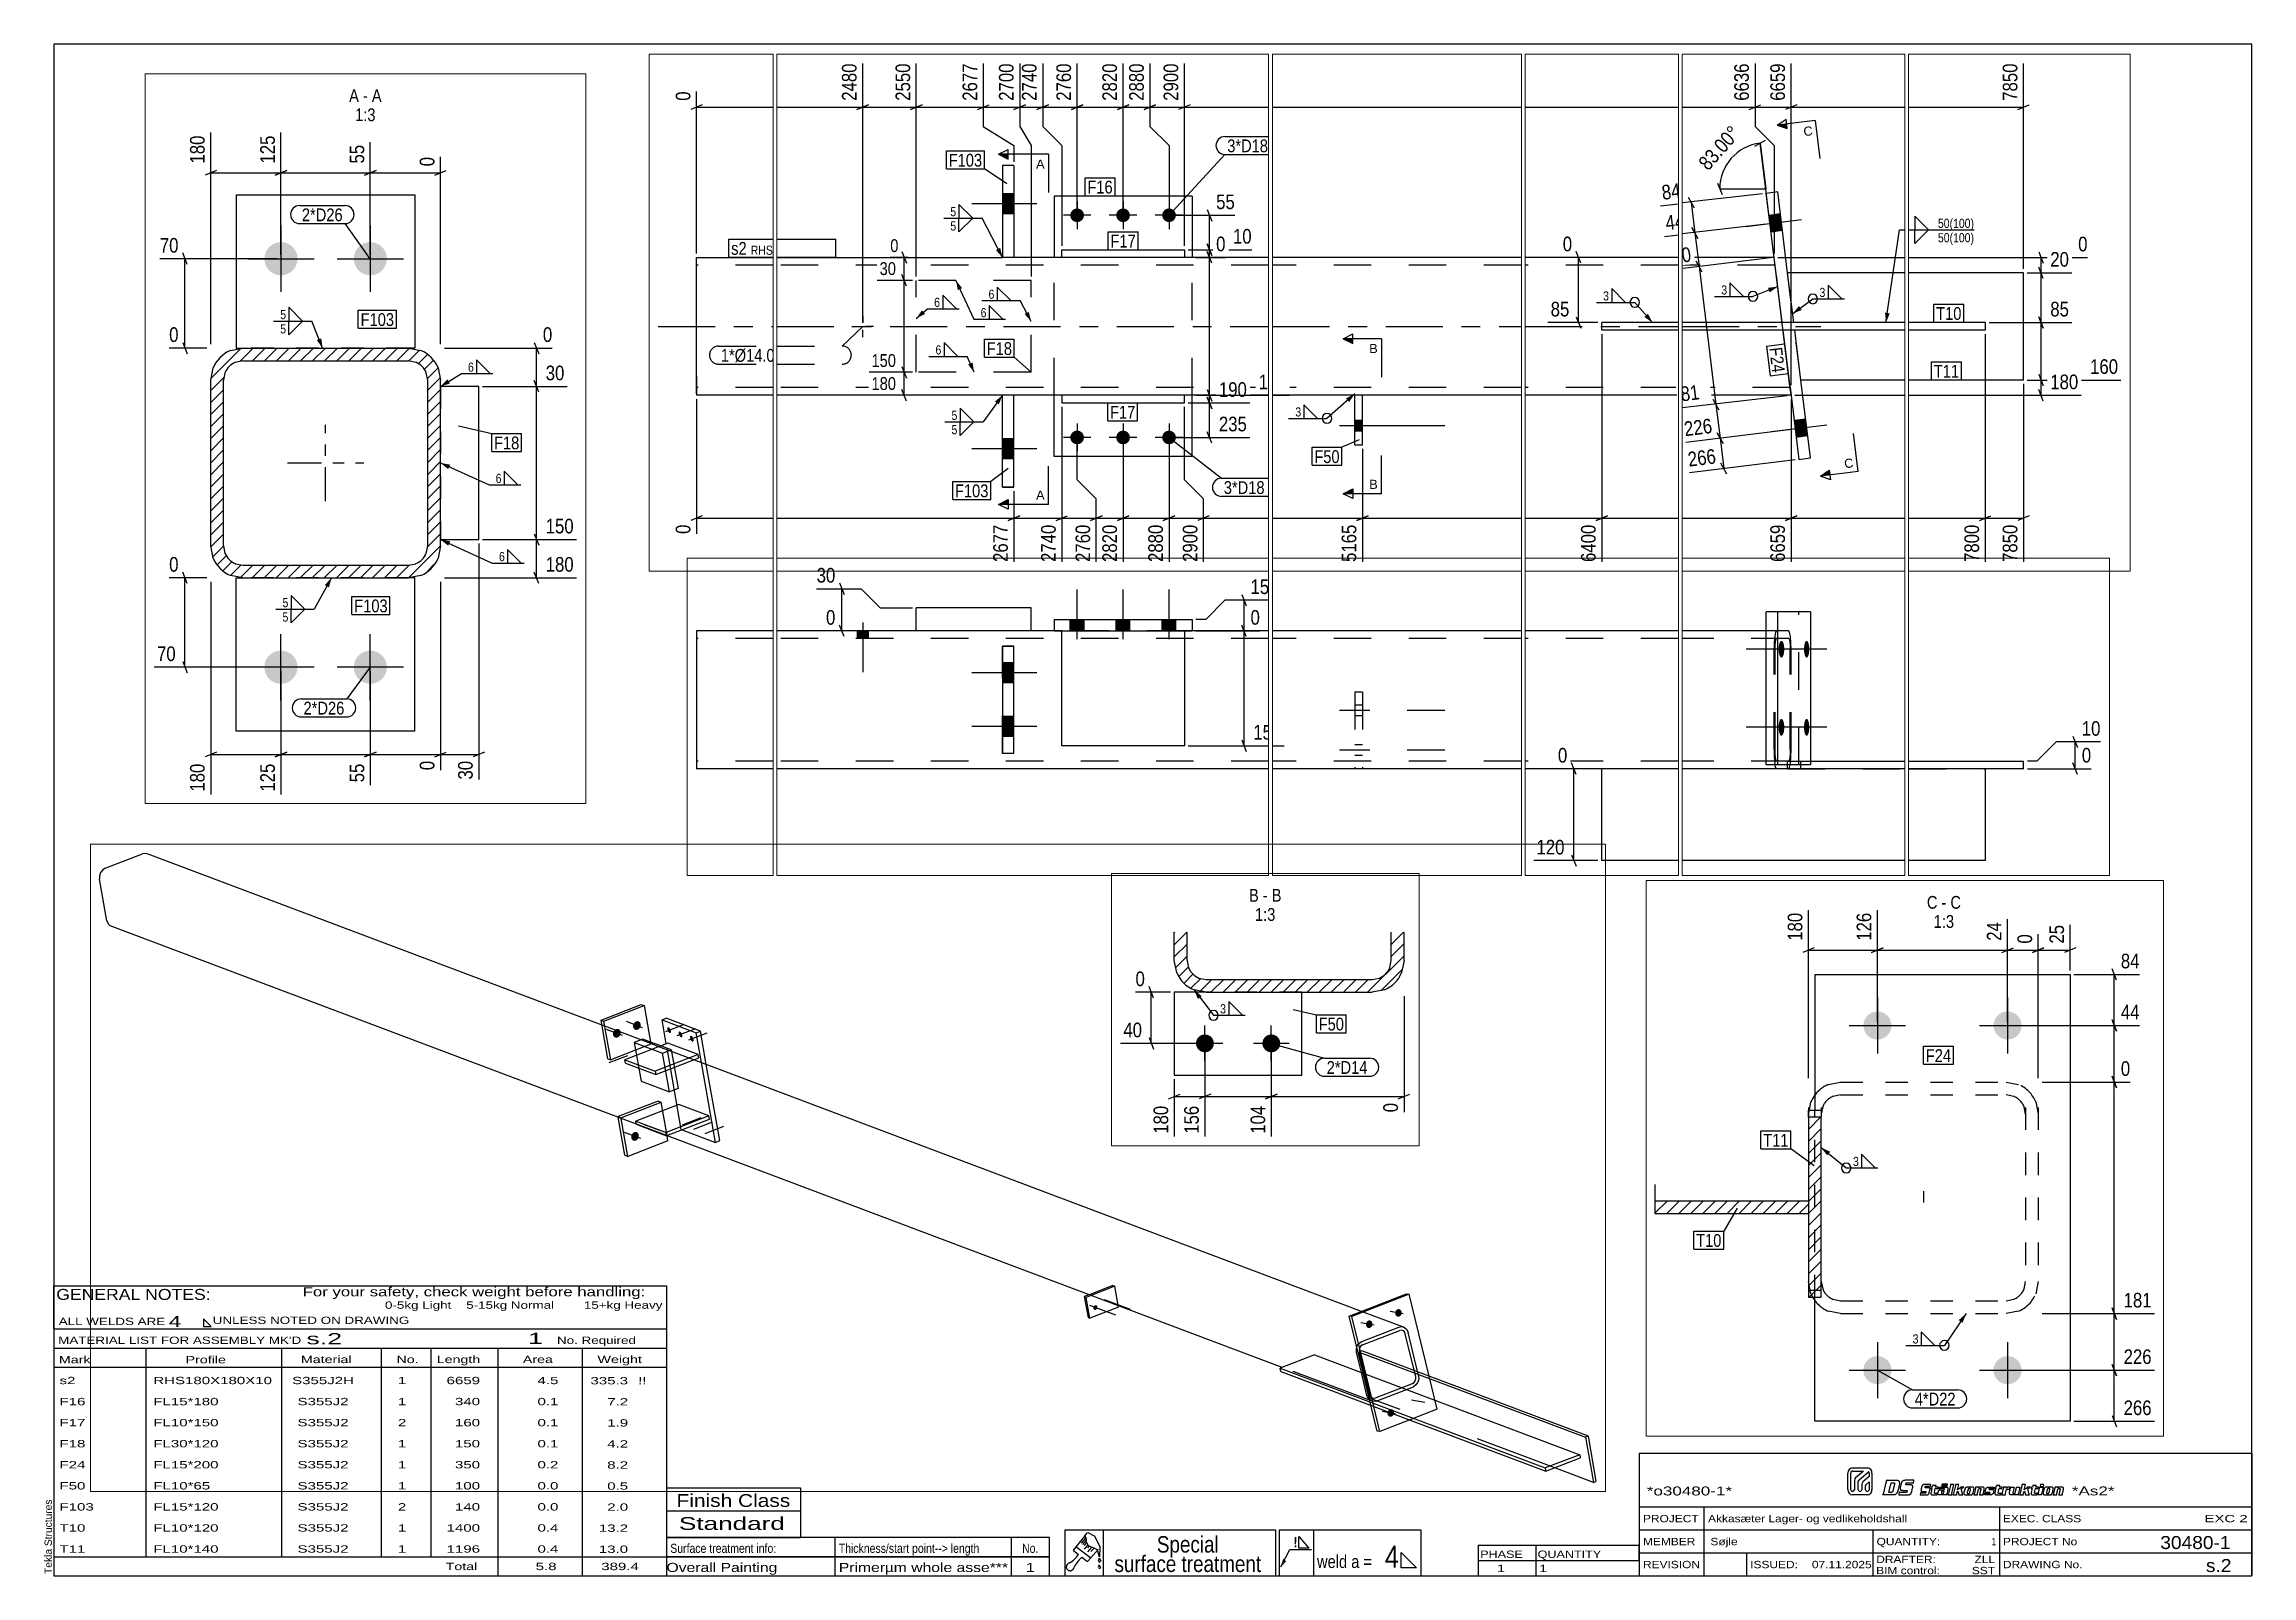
# Paper-space layout 'Layout1' of a CAD drawing. Header units: millimetres. Extents: x 2 to 579, y 5 to 405.
# The model-space entities are those that its viewports show. They can reach past a viewport. Long polylines and large blocks are cut down to what shows.
import ezdxf

# ---------------------------------------------------------------- set-up
doc = ezdxf.new("R2010")
doc.units = ezdxf.units.MM
doc.linetypes.add('DXK_LINE_DOT2', pattern=[3.9198, 1.9599, -1.9599])
doc.linetypes.add('DXK_LINE_DOT3', pattern=[5.9187, 2.979, -0.9799, 0.9799, -0.9799])
for name, color, linetype in [('GRAPHICAL_OBJECTS', 7, 'Continuous'), ('MÅLSÆTNING', 7, 'Continuous'), ('STÅL', 7, 'Continuous'), ('TEKST', 7, 'Continuous')]:
    doc.layers.add(name, color=color, linetype=linetype)
doc.layers.add('Viewport layer', color=7, linetype='Continuous', plot=False)
doc.styles.add('Arial', font='ARIAL.TTF', dxfattribs={"height": 0.2})
doc.styles.add('Arial Narrow', font='ARIALN.TTF', dxfattribs={"height": 0.2})
doc.styles.add('Arial Narrow Bold', font='ARIALNB.TTF', dxfattribs={"height": 0.2})
doc.styles.add('Arial Rounded MT Bold', font='ARLRDBD.TTF', dxfattribs={"height": 0.2})
doc.styles.add('IDAutomationHC39M', font='IDAUTOMATIONHC39M.TTF', dxfattribs={"height": 0.2})

psp = doc.layouts.get("Layout1")

# ---------------------------------------------------------------- texts
at = {"layer": 'GRAPHICAL_OBJECTS', "color": 7}
for s, height, style, width, p in [('GENERAL NOTES:', 2.8633, 'Arial Narrow', 1.4, (5.65, 77.06)), ('ALL WELDS ARE', 1.9089, 'Arial Narrow', 1.6, (6.29, 70.5)), ('UNLESS NOTED ON DRAWING', 1.9089, 'Arial Narrow', 1.6, (46.52, 70.78)), ("MATERIAL LIST FOR ASSEMBLY MK'D", 1.9089, 'Arial Narrow', 1.6, (6.15, 65.56)), ('s.2', 2.912, 'Arial Rounded MT Bold', 1.794707, (70.97, 65.47)), ('1', 2.91, 'Arial Rounded MT Bold', 1.794707, (128.86, 65.56)), ('No. Required', 1.9089, 'Arial Narrow', 1.6, (136.41, 65.56)), ('Mark', 1.909, 'Arial Narrow', 1.7, (6.34, 60.5)), ('Profile', 1.909, 'Arial Narrow', 1.7, (39.41, 60.5)), ('Material', 1.909, 'Arial Narrow', 1.7, (69.54, 60.56)), ('No.', 1.909, 'Arial Narrow', 1.7, (94.5, 60.56)), ('Length', 1.909, 'Arial Narrow', 1.7, (105, 60.56)), ('Area', 1.909, 'Arial Narrow', 1.7, (127.5, 60.56)), ('Weight', 1.909, 'Arial Narrow', 1.7, (147, 60.56)), ('PHASE', 1.909, 'Arial Narrow', 1.5, (377.5, 9.69)), ('QUANTITY', 1.909, 'Arial Narrow', 1.5, (392.5, 9.69))]:
    psp.add_text(s, height=height, dxfattribs=dict(at, style=style, width=width)).set_placement(p)
at = {"layer": 'GRAPHICAL_OBJECTS', "color": 7, "linetype": 'Continuous'}
for s, height, style, width, p in [('For your safety, check weight before handling:  ', 2.3861, 'Arial Narrow', 1.6, (70, 78)), ('0-5kg Light    5-15kg Normal        15+kg Heavy', 1.9089, 'Arial Narrow', 1.6, (91.5, 74.75)), ('4', 2.86, 'Arial Narrow', 1.794707, (35, 70)), ('s2', 1.909, 'Arial Narrow', 1.794707, (6.5, 55.06)), ('RHS180X180X10', 1.9089, 'Arial Narrow', 1.794707, (31, 55.06)), ('S355J2H', 1.909, 'Arial Narrow', 1.794707, (67.24, 55.06)), ('1', 1.91, 'Arial Narrow', 1.794707, (94.86, 55.06)), ('6659', 1.909, 'Arial Narrow', 1.794707, (107.58, 55.06)), ('4.5', 1.909, 'Arial Narrow', 1.794707, (131.32, 55.06)), ('335.3', 1.909, 'Arial Narrow', 1.794707, (145.15, 55)), ('!!', 1.909, 'Arial Narrow', 1.794707, (157.6, 55)), ('F16', 1.909, 'Arial Narrow', 1.794707, (6.5, 49.56)), ('FL15*180', 1.909, 'Arial Narrow', 1.794707, (31, 49.56)), ('S355J2', 1.909, 'Arial Narrow', 1.794707, (68.66, 49.56)), ('1', 1.91, 'Arial Narrow', 1.794707, (94.86, 49.56)), ('340', 1.909, 'Arial Narrow', 1.794707, (109.77, 49.56)), ('0.1', 1.909, 'Arial Narrow', 1.794707, (131.32, 49.56)), ('7.2', 1.909, 'Arial Narrow', 1.794707, (149.53, 49.5)), ('F17', 1.909, 'Arial Narrow', 1.794707, (6.5, 44.06)), ('F18', 1.909, 'Arial Narrow', 1.794707, (6.5, 38.56)), ('FL10*150', 1.909, 'Arial Narrow', 1.794707, (31, 44.06)), ('FL30*120', 1.909, 'Arial Narrow', 1.794707, (31, 38.56)), ('S355J2', 1.909, 'Arial Narrow', 1.794707, (68.66, 44.06)), ('S355J2', 1.909, 'Arial Narrow', 1.794707, (68.66, 38.56)), ('2', 1.91, 'Arial Narrow', 1.794707, (94.86, 44.06)), ('1', 1.91, 'Arial Narrow', 1.794707, (94.86, 38.56)), ('160', 1.909, 'Arial Narrow', 1.794707, (109.77, 44.06)), ('150', 1.909, 'Arial Narrow', 1.794707, (109.77, 38.56)), ('0.1', 1.909, 'Arial Narrow', 1.794707, (131.32, 44.06)), ('0.1', 1.909, 'Arial Narrow', 1.794707, (131.32, 38.56)), ('4.2', 1.909, 'Arial Narrow', 1.794707, (149.53, 38.5)), ('1.9', 1.909, 'Arial Narrow', 1.794707, (149.53, 44)), ('F24', 1.909, 'Arial Narrow', 1.794707, (6.5, 33.06)), ('FL15*200', 1.909, 'Arial Narrow', 1.794707, (31, 33.06)), ('S355J2', 1.909, 'Arial Narrow', 1.794707, (68.66, 33.06)), ('1', 1.91, 'Arial Narrow', 1.794707, (94.86, 33.06)), ('350', 1.909, 'Arial Narrow', 1.794707, (109.77, 33.06)), ('0.2', 1.909, 'Arial Narrow', 1.794707, (131.32, 33.06)), ('8.2', 1.909, 'Arial Narrow', 1.794707, (149.53, 33)), ('F50', 1.909, 'Arial Narrow', 1.794707, (6.5, 27.56)), ('FL10*65', 1.909, 'Arial Narrow', 1.794707, (31, 27.56)), ('S355J2', 1.909, 'Arial Narrow', 1.794707, (68.66, 27.56)), ('1', 1.91, 'Arial Narrow', 1.794707, (94.86, 27.56)), ('100', 1.909, 'Arial Narrow', 1.794707, (109.77, 27.56)), ('0.0', 1.909, 'Arial Narrow', 1.794707, (131.32, 27.56)), ('0.5', 1.909, 'Arial Narrow', 1.794707, (149.53, 27.5)), ('F103', 1.909, 'Arial Narrow', 1.794707, (6.5, 22.06)), ('FL15*120', 1.909, 'Arial Narrow', 1.794707, (31, 22.06)), ('S355J2', 1.909, 'Arial Narrow', 1.794707, (68.66, 22.06)), ('2', 1.91, 'Arial Narrow', 1.794707, (94.86, 22.06)), ('140', 1.909, 'Arial Narrow', 1.794707, (109.77, 22.06)), ('0.0', 1.909, 'Arial Narrow', 1.794707, (131.32, 22.06)), ('2.0', 1.909, 'Arial Narrow', 1.794707, (149.53, 22)), ('Finish Class', 3.3405, 'Arial Narrow', 1.425378, (167.62, 23)), ('*o30480-1*', 2.333, 'IDAutomationHC39M', 1.425378, (421, 26)), ('*As2*', 2.333, 'IDAutomationHC39M', 1.425378, (532, 26.01)), ('T10', 1.909, 'Arial Narrow', 1.794707, (6.5, 16.56)), ('FL10*120', 1.909, 'Arial Narrow', 1.794707, (31, 16.56)), ('S355J2', 1.909, 'Arial Narrow', 1.794707, (68.66, 16.56)), ('1', 1.91, 'Arial Narrow', 1.794707, (94.86, 16.56)), ('1400', 1.909, 'Arial Narrow', 1.794707, (107.58, 16.56)), ('0.4', 1.909, 'Arial Narrow', 1.794707, (131.32, 16.56)), ('13.2', 1.909, 'Arial Narrow', 1.794707, (147.34, 16.5)), ('Standard', 3.34, 'Arial Narrow', 1.780292, (168.26, 17)), ('PROJECT', 1.909, 'Arial Narrow', 1.425378, (420, 19)), ('Akkasæter Lager- og vedlikeholdshall', 1.9089, 'Arial Narrow', 1.425378, (437, 19)), ('EXEC. CLASS', 1.9089, 'Arial Narrow', 1.425378, (514, 19)), ('EXC 2', 1.909, 'Arial Narrow', 1.780292, (566.64, 19)), ('T11', 1.909, 'Arial Narrow', 1.794707, (6.5, 11.06)), ('FL10*140', 1.909, 'Arial Narrow', 1.794707, (31, 11.06)), ('S355J2', 1.909, 'Arial Narrow', 1.794707, (68.66, 11.06)), ('1', 1.91, 'Arial Narrow', 1.794707, (94.86, 11.06)), ('1196', 1.909, 'Arial Narrow', 1.794707, (107.58, 11.06)), ('0.4', 1.909, 'Arial Narrow', 1.794707, (131.32, 11.06)), ('13.0', 1.909, 'Arial Narrow', 1.794707, (147.34, 11)), ('MEMBER', 1.909, 'Arial Narrow', 1.425378, (420, 13)), ('Søjle', 1.909, 'Arial Narrow', 1.42538, (437.61, 13)), ('QUANTITY:', 1.909, 'Arial Narrow', 1.425378, (481, 13)), ('PROJECT No', 1.909, 'Arial Narrow', 1.425378, (514, 13)), ('30480-1', 3.397, 'Arial Rounded MT Bold', 1.1, (555.09, 12)), ('Total', 1.909, 'Arial Narrow', 1.7, (107.33, 6.5)), ('5.8', 1.909, 'Arial Narrow', 1.794707, (130.83, 6.5)), ('389.4', 1.909, 'Arial Narrow', 1.794707, (147.96, 6.5)), ('Overall Painting', 2.3861, 'Arial Narrow', 1.5, (165, 6)), ('Primerµm whole asse***', 2.3861, 'Arial Narrow', 1.5, (210, 6)), ('1', 2.39, 'Arial Narrow', 1.5, (258.86, 6)), ('1', 1.91, 'Arial Narrow', 1.794707, (381.82, 6)), ('1', 1.91, 'Arial Narrow', 1.794707, (392.86, 6)), ('REVISION', 1.909, 'Arial Narrow', 1.425378, (420, 7)), ('ISSUED:', 1.909, 'Arial Narrow', 1.425378, (448, 7)), ('07.11.2025', 1.909, 'Arial Narrow', 1.425378, (464.11, 7)), ('DRAFTER:', 1.909, 'Arial Narrow', 1.425378, (480.91, 8.35)), ('BIM control:', 1.9089, 'Arial Narrow', 1.425378, (480.9, 5.44)), ('SST', 1.909, 'Arial Narrow', 1.425378, (505.88, 5.43)), ('ZLL', 1.909, 'Arial Narrow', 1.425378, (506.58, 8.35)), ('DRAWING No.', 1.9089, 'Arial Narrow', 1.425378, (514, 7)), ('s.2', 3.397, 'Arial Rounded MT Bold', 1.1, (567.01, 6))]:
    psp.add_text(s, height=height, dxfattribs=dict(at, style=style, width=width)).set_placement(p)
at = {"layer": 'GRAPHICAL_OBJECTS', "color": 174, "linetype": 'Continuous', "style": 'Arial'}
psp.add_text('Tekla Structures', height=1.9102, rotation=90, dxfattribs=at).set_placement((4.5, 5.5))
at = {"layer": 'GRAPHICAL_OBJECTS', "color": 7, "linetype": 'Continuous', "style": 'Arial Narrow'}
for s, height, p in [('Surface treatment info:', 2.3861, (166, 11)), ('Thickness/start point--> length', 2.3861, (210, 11)), ('Special', 4.295, (293.07, 11.08)), ('4', 5.73, (352.61, 7.11)), ('1', 1.91, (511.03, 13)), ('surface treatment', 4.2949, (282, 6)), ('weld a =', 3.34, (334.88, 7.06))]:
    psp.add_text(s, height=height, dxfattribs=at).set_placement(p)
at = {"layer": 'GRAPHICAL_OBJECTS', "color": 7, "style": 'Arial Narrow'}
psp.add_text('No.', height=2.386, dxfattribs=at).set_placement((257.87, 11))
at = {"layer": 'GRAPHICAL_OBJECTS', "color": 2, "linetype": 'Continuous', "style": 'Arial Narrow Bold', "width": 0.99921}
psp.add_text('!', height=2.73, dxfattribs=at).set_placement((328.73, 12.42))

msp = doc.modelspace()

# ---------------------------------------------------------------- hatches: boundary and pattern name
at = {"layer": 'STÅL', "linetype": 'Continuous'}
for points in [[(35895, 1342.5), (35896.1, 1345), (35897.7, 1347.2), (35899.5, 1349), (35901.6, 1350.3), (35903.9, 1351.2), (35906.2, 1351.5), (35908.4, 1351.3), (35910.4, 1350.5), (35912.3, 1349.2), (35913.8, 1347.5), (35914.9, 1345.4), (35915.6, 1342.9), (35915.8, 1340.3), (35915.5, 1337.7), (35914.8, 1335.1), (35913.6, 1332.6), (35912, 1330.5), (35910.2, 1328.6), (35908.1, 1327.3), (35905.8, 1326.4), (35903.6, 1326.1), (35901.3, 1326.3), (35899.3, 1327.1), (35897.4, 1328.4), (35895.9, 1330.1), (35894.8, 1332.3), (35894.2, 1334.7), (35893.9, 1337.3), (35894.2, 1339.9)], [(36001.4, 1327.1), (36002, 1325.3), (36002.4, 1323.5), (36002.5, 1321.9), (36002.5, 1320.3), (36002.2, 1319.1), (36001.8, 1318), (36001.1, 1317.4), (36000.3, 1317.1), (35999.3, 1317.1), (35998.3, 1317.5), (35997.2, 1318.3), (35996.2, 1319.4), (35995.2, 1320.8), (35994.3, 1322.3), (35993.5, 1324), (35992.9, 1325.8), (35992.5, 1327.6), (35992.3, 1329.3), (35992.4, 1330.8), (35992.7, 1332.1), (35993.1, 1333.1), (35993.8, 1333.7), (35994.6, 1334.1), (35995.6, 1334), (35996.6, 1333.6), (35997.7, 1332.8), (35998.7, 1331.7), (35999.7, 1330.4), (36000.6, 1328.8)], [(35837.3, 1320.2), (35838.5, 1322.7), (35840.1, 1324.8), (35841.9, 1326.7), (35844, 1328), (35846.3, 1328.9), (35848.5, 1329.2), (35850.8, 1329), (35852.8, 1328.2), (35854.6, 1326.9), (35856.2, 1325.2), (35857.3, 1323), (35857.9, 1320.6), (35858.1, 1318), (35857.9, 1315.4), (35857.1, 1312.8), (35856, 1310.3), (35854.4, 1308.1), (35852.5, 1306.3), (35850.5, 1305), (35848.2, 1304.1), (35845.9, 1303.8), (35843.7, 1304), (35841.6, 1304.8), (35839.8, 1306.1), (35838.3, 1307.8), (35837.2, 1309.9), (35836.5, 1312.4), (35836.3, 1315), (35836.6, 1317.6)], [(36034, 1314.8), (36034.6, 1313), (36035, 1311.2), (36035.2, 1309.6), (36035.1, 1308.1), (36034.9, 1306.8), (36034.4, 1305.8), (36033.7, 1305.1), (36032.9, 1304.8), (36031.9, 1304.8), (36030.9, 1305.2), (36029.8, 1306), (36028.8, 1307.1), (36027.8, 1308.5), (36026.9, 1310), (36026.1, 1311.7), (36025.5, 1313.5), (36025.1, 1315.3), (36025, 1317), (36025, 1318.5), (36025.3, 1319.8), (36025.8, 1320.8), (36026.4, 1321.5), (36027.3, 1321.8), (36028.2, 1321.7), (36029.2, 1321.3), (36030.3, 1320.5), (36031.4, 1319.4), (36032.4, 1318.1), (36033.3, 1316.5)], [(36066.6, 1302.5), (36067.2, 1300.7), (36067.6, 1299), (36067.8, 1297.3), (36067.8, 1295.8), (36067.5, 1294.5), (36067, 1293.5), (36066.3, 1292.8), (36065.5, 1292.5), (36064.6, 1292.5), (36063.5, 1292.9), (36062.5, 1293.7), (36061.4, 1294.8), (36060.4, 1296.2), (36059.5, 1297.7), (36058.8, 1299.4), (36058.2, 1301.2), (36057.8, 1303), (36057.6, 1304.7), (36057.6, 1306.2), (36057.9, 1307.5), (36058.4, 1308.5), (36059.1, 1309.2), (36059.9, 1309.5), (36060.8, 1309.4), (36061.9, 1309), (36062.9, 1308.2), (36064, 1307.1), (36065, 1305.8), (36065.9, 1304.2)], [(35889.5, 1024.1), (35890.7, 1026.5), (35892.3, 1028.7), (35894.1, 1030.5), (35896.2, 1031.9), (35898.5, 1032.8), (35900.7, 1033.1), (35903, 1032.8), (35905, 1032.1), (35906.9, 1030.8), (35908.4, 1029), (35909.5, 1026.9), (35910.2, 1024.5), (35910.4, 1021.9), (35910.1, 1019.2), (35909.3, 1016.6), (35908.2, 1014.2), (35906.6, 1012), (35904.8, 1010.2), (35902.7, 1008.8), (35900.4, 1008), (35898.1, 1007.6), (35895.9, 1007.9), (35893.9, 1008.6), (35892, 1009.9), (35890.5, 1011.7), (35889.4, 1013.8), (35888.7, 1016.2), (35888.5, 1018.8), (35888.8, 1021.5)], [(37216.5, 530.6), (37217.1, 531.9), (37218, 533.1), (37219, 534.1), (37220.1, 534.8), (37221.3, 535.3), (37222.5, 535.5), (37223.7, 535.3), (37224.8, 534.9), (37225.8, 534.2), (37226.6, 533.3), (37227.2, 532.1), (37227.6, 530.8), (37227.7, 529.4), (37227.6, 528), (37227.2, 526.6), (37226.5, 525.3), (37225.7, 524.1), (37224.7, 523.1), (37223.6, 522.4), (37222.4, 521.9), (37221.1, 521.8), (37219.9, 521.9), (37218.8, 522.3), (37217.8, 523), (37217, 523.9), (37216.4, 525.1), (37216.1, 526.4), (37216, 527.8), (37216.1, 529.2)], [(38083.3, 514.9), (38083.9, 517.1), (38084.8, 519.2), (38086.1, 521), (38087.7, 522.4), (38089.5, 523.5), (38091.4, 524.1), (38093.4, 524.2), (38095.3, 523.9), (38097.1, 523.1), (38098.7, 521.9), (38100, 520.3), (38101, 518.4), (38101.7, 516.2), (38101.9, 514), (38101.7, 511.7), (38101.1, 509.5), (38100.1, 507.4), (38098.8, 505.6), (38097.2, 504.2), (38095.4, 503.1), (38093.5, 502.5), (38091.6, 502.3), (38089.6, 502.7), (38087.8, 503.5), (38086.2, 504.7), (38084.9, 506.3), (38083.9, 508.2), (38083.3, 510.4), (38083.1, 512.6)], [(37999.3, 482.4), (37999.9, 484.6), (38000.9, 486.7), (38002.2, 488.4), (38003.8, 489.9), (38005.5, 491), (38007.5, 491.6), (38009.4, 491.7), (38011.4, 491.4), (38013.2, 490.6), (38014.8, 489.4), (38016.1, 487.8), (38017.1, 485.9), (38017.7, 483.7), (38017.9, 481.5), (38017.7, 479.2), (38017.1, 477), (38016.2, 474.9), (38014.9, 473.1), (38013.3, 471.7), (38011.5, 470.6), (38009.6, 470), (38007.6, 469.8), (38005.7, 470.2), (38003.9, 471), (38002.3, 472.2), (38001, 473.8), (38000, 475.7), (37999.3, 477.8), (37999.1, 480.1)], [(48360.5, 466.6), (48360.5, 492.6), (48345.5, 492.6), (48345.5, 466.6)], [(48360.5, 466.6), (48360.5, 492.6), (48345.5, 492.6), (48345.5, 466.6)], [(48443, 455.7, -1), (48443, 473.7, -1)], [(48503, 455.7, -1), (48503, 473.7, -1)], [(48563, 455.7, -1), (48563, 473.7, -1)], [(52330.2, 444.6), (52327.6, 466.4), (52312.7, 464.6), (52315.4, 442.7)], [(52330.2, 444.6), (52327.6, 466.4), (52312.7, 464.6), (52315.4, 442.7)], [(24757, 426.9, -1), (24731, 426.9, -1)], [(24827, 426.9, -1), (24801, 426.9, -1)], [(2763, 319.5), (2781, 319.5), (2781, 334.5), (2763, 334.5)], [(2763, 319.5), (2781, 319.5), (2781, 334.5), (2763, 334.5)], [(2823, 319.5), (2841, 319.5), (2841, 334.5), (2823, 334.5)], [(2823, 319.5), (2841, 319.5), (2841, 334.5), (2823, 334.5)], [(2883, 319.5), (2901, 319.5), (2901, 334.5), (2883, 334.5)], [(2883, 319.5), (2901, 319.5), (2901, 334.5), (2883, 334.5)], [(19079.1, 321.7, -1), (19057.1, 321.7, -1)], [(19181.1, 321.7, -1), (19159.1, 321.7, -1)], [(2499, 319.5), (2485, 319.5), (2485, 309.5), (2499, 309.5)], [(6654.2, 295.5), (6654.2, 297.8), (6654.5, 300), (6654.9, 302), (6655.4, 303.7), (6656, 305), (6656.7, 306), (6657.5, 306.4), (6658.3, 306.4), (6659, 306), (6659.8, 305), (6660.4, 303.7), (6660.9, 302), (6661.3, 300), (6661.5, 297.8), (6661.6, 295.5), (6661.5, 293.2), (6661.3, 291), (6660.9, 289), (6660.4, 287.3), (6659.8, 286), (6659, 285), (6658.3, 284.6), (6657.5, 284.6), (6656.7, 285), (6656, 286), (6655.4, 287.3), (6654.9, 289), (6654.5, 291), (6654.2, 293.2)], [(6687.4, 295.5), (6687.4, 297.8), (6687.7, 300), (6688, 302), (6688.5, 303.7), (6689.1, 305), (6689.7, 306), (6690.4, 306.4), (6691.2, 306.4), (6691.9, 306), (6692.5, 305), (6693.1, 303.7), (6693.6, 302), (6693.9, 300), (6694.2, 297.8), (6694.2, 295.5), (6694.2, 293.2), (6693.9, 291), (6693.6, 289), (6693.1, 287.3), (6692.5, 286), (6691.9, 285), (6691.2, 284.6), (6690.4, 284.6), (6689.7, 285), (6689.1, 286), (6688.5, 287.3), (6688, 289), (6687.7, 291), (6687.4, 293.2)], [(2689.5, 251.5), (2689.5, 277.5), (2674.5, 277.5), (2674.5, 251.5)], [(38060.9, 227.6), (38061.5, 229.9), (38062.5, 231.9), (38063.8, 233.7), (38065.4, 235.2), (38067.2, 236.2), (38069.1, 236.8), (38071.1, 237), (38073, 236.6), (38074.8, 235.8), (38076.4, 234.6), (38077.7, 233), (38078.7, 231.1), (38079.3, 229), (38079.5, 226.7), (38079.3, 224.4), (38078.7, 222.2), (38077.8, 220.2), (38076.5, 218.4), (38074.9, 216.9), (38073.1, 215.8), (38071.2, 215.2), (38069.2, 215.1), (38067.3, 215.4), (38065.5, 216.2), (38063.9, 217.5), (38062.6, 219.1), (38061.6, 221), (38061, 223.1), (38060.7, 225.4)], [(2689.5, 181.5), (2689.5, 207.5), (2674.5, 207.5), (2674.5, 181.5)], [(6654.2, 193.5), (6654.2, 195.8), (6654.5, 198), (6654.9, 200), (6655.4, 201.7), (6656, 203), (6656.7, 204), (6657.5, 204.4), (6658.3, 204.4), (6659, 204), (6659.8, 203), (6660.4, 201.7), (6660.9, 200), (6661.3, 198), (6661.5, 195.8), (6661.6, 193.5), (6661.5, 191.2), (6661.3, 189), (6660.9, 187), (6660.4, 185.3), (6659.8, 184), (6659, 183), (6658.3, 182.6), (6657.5, 182.6), (6656.7, 183), (6656, 184), (6655.4, 185.3), (6654.9, 187), (6654.5, 189), (6654.2, 191.2)], [(6687.4, 193.5), (6687.4, 195.8), (6687.7, 198), (6688, 200), (6688.5, 201.7), (6689.1, 203), (6689.7, 204), (6690.4, 204.4), (6691.2, 204.4), (6691.9, 204), (6692.5, 203), (6693.1, 201.7), (6693.6, 200), (6693.9, 198), (6694.2, 195.8), (6694.2, 193.5), (6694.2, 191.2), (6693.9, 189), (6693.6, 187), (6693.1, 185.3), (6692.5, 184), (6691.9, 183), (6691.2, 182.6), (6690.4, 182.6), (6689.7, 183), (6689.1, 184), (6688.5, 185.3), (6688, 187), (6687.7, 189), (6687.4, 191.2)], [(50838, 196.6), (50838, 182.6), (50848, 182.6), (50848, 196.6)], [(50838, 196.6), (50838, 182.6), (50848, 182.6), (50848, 196.6)], [(52363.1, 176.6), (52360.5, 198.4), (52345.6, 196.6), (52348.3, 174.7)], [(52363.1, 176.6), (52360.5, 198.4), (52345.6, 196.6), (52348.3, 174.7)], [(48443, 165.6, -1), (48443, 183.6, -1)], [(48503, 165.6, -1), (48503, 183.6, -1)], [(48563, 165.6, -1), (48563, 183.6, -1)], [(48345.5, 172.6), (48345.5, 146.6), (48360.5, 146.6), (48360.5, 172.6)], [(48345.5, 172.6), (48345.5, 146.6), (48360.5, 146.6), (48360.5, 172.6)], [(24731, 106.9, -1), (24757, 106.9, -1)], [(24801, 106.9, -1), (24827, 106.9, -1)], [(13306.8, 80.2, -1), (13320.8, 80.2, -1)], [(13358.8, 80.2, -1), (13372.8, 80.2, -1)], [(19079.1, 51.7, -1), (19057.1, 51.7, -1)], [(19181.1, 51.7, -1), (19159.1, 51.7, -1)]]:
    msp.add_hatch(color=96, dxfattribs=at).paths.add_polyline_path(points)
h = msp.add_hatch(dxfattribs=at)
h.set_pattern_fill('', scale=2.1, style=0, pattern_type=0)
h.set_pattern_definition([(45, (24867.078, 341.455), (-4.71463, 4.71463), [])])
h.paths.add_polyline_path([(24869, 331.9), (24867.1, 341.5), (24861.7, 349.6), (24853.5, 355), (24844, 356.9), (24714, 356.9), (24704.4, 355), (24696.3, 349.6), (24690.9, 341.5), (24689, 331.9), (24689, 201.9), (24690.9, 192.3), (24696.3, 184.2), (24704.4, 178.8), (24714, 176.9), (24844, 176.9), (24853.5, 178.8), (24861.7, 184.2), (24867.1, 192.3), (24869, 201.9)])
h.paths.add_polyline_path([(24857.8, 196.1), (24854.6, 191.3), (24849.7, 188), (24844, 186.9), (24714, 186.9), (24708.2, 188), (24703.4, 191.3), (24700.1, 196.1), (24699, 201.9), (24699, 331.9), (24700.1, 337.6), (24703.4, 342.5), (24708.2, 345.7), (24714, 346.9), (24844, 346.9), (24849.7, 345.7), (24854.6, 342.5), (24857.8, 337.6), (24859, 331.9), (24859, 201.9)])
h = msp.add_hatch(dxfattribs=at)
h.set_pattern_fill('', scale=2.1, style=0, pattern_type=0)
h.set_pattern_definition([(45, (19014.145, 249.811), (-4.71463, 4.71463), [])])
h.paths.add_polyline_path([(19024.1, 249.8), (19014.1, 249.8), (19014.1, 108.8), (19024.1, 108.8)])
h = msp.add_hatch(dxfattribs=at)
h.set_pattern_fill('', scale=2.1, style=0, pattern_type=0)
h.set_pattern_definition([(45, (18894.145, 184.3227), (-4.71463, 4.71463), [])])
h.paths.add_polyline_path([(19014.1, 184.3), (18894.1, 184.3), (18894.1, 174.2), (19014.1, 174.2)])
h = msp.add_hatch(dxfattribs=at)
h.set_pattern_fill('', scale=2.1, style=0, pattern_type=0)
h.set_pattern_definition([(45, (13459.8325, 167.2156), (-4.71463, 4.71463), [])])
h.paths.add_polyline_path([(13469.8, 167.2), (13459.8, 167.2), (13459.8, 145.2), (13458.7, 139.4), (13455.4, 134.5), (13450.6, 131.3), (13444.8, 130.2), (13314.8, 130.2), (13309.1, 131.3), (13304.2, 134.5), (13301, 139.4), (13299.8, 145.2), (13299.8, 167.2), (13289.8, 167.2), (13289.8, 145.2), (13291.7, 135.6), (13297.2, 127.5), (13305.3, 122.1), (13314.8, 120.2), (13444.8, 120.2), (13454.4, 122.1), (13462.5, 127.5), (13467.9, 135.6), (13469.8, 145.2)])
at = {"layer": 'TEKST', "linetype": 'Continuous'}
for color, points in [(30, [(52335.8, 584), (52336.5, 577.8), (52323.4, 582.5)]), (30, [(48353, 544.3), (48353, 538.1), (48340.5, 544.3)]), (3, [(48342.5, 422.2), (48345.5, 409.6), (48337, 419.3)]), (3, [(24775.6, 364.5), (24776.6, 356.9), (24772.1, 363.2)]), (3, [(48287.2, 367), (48284.7, 379.7), (48292.8, 369.6)]), (3, [(52311.3, 369.9), (52324.1, 371.6), (52313.6, 364.1)]), (3, [(52355.5, 341.1), (52343.5, 336.2), (52351.8, 346.1)]), (3, [(24876.3, 329.2), (24869, 326.9), (24874.4, 332.4)]), (3, [(48244.5, 335.9), (48233, 330.1), (48240.4, 340.6)]), (3, [(48379.9, 338.6), (48383, 326.1), (48374.4, 335.7)]), (3, [(52143.3, 336.1), (52149.2, 324.6), (52138.6, 332)]), (3, [(52470.3, 336.6), (52465.4, 324.6), (52464.2, 337.5)]), (30, [(50835.5, 303.5), (50835.5, 297.2), (50823, 303.5)]), (3, [(24875, 262.1), (24869, 266.9), (24876.6, 265.5)]), (3, [(48306.4, 272.4), (48308.5, 259.7), (48300.7, 269.9)]), (3, [(19028.8, 219.9), (19024.1, 226.1), (19031.1, 222.8)]), (3, [(48335.6, 221.4), (48345.5, 229.6), (48340.7, 217.7)]), (3, [(50826.6, 225.6), (50838, 231.6), (50830.7, 220.9)]), (3, [(24875, 202.1), (24869, 206.9), (24876.6, 205.5)]), (3, [(24778.3, 171.2), (24783.6, 176.9), (24781.6, 169.4)]), (3, [(13308.3, 115), (13305.3, 122.1), (13311.3, 117.2)]), (30, [(52391.3, 131.8), (52392.1, 125.6), (52379.7, 124.1)]), (30, [(50835.5, 107.4), (50835.5, 101.1), (50823, 101.1)]), (3, [(19131.8, 90.9), (19137.6, 96), (19134.9, 88.8)]), (30, [(48353, 93.4), (48353, 87.2), (48340.5, 87.2)])]:
    msp.add_hatch(color=color, dxfattribs=at).paths.add_polyline_path(points)

# ---------------------------------------------------------------- linework, layer by layer
at = {"layer": 'MÅLSÆTNING', "color": 7, "linetype": 'Continuous'}
for p, q in [((48163, 324.6), (48163, 663)), ((48163, 324.6), (48163, 663)), ((48233, 384.7), (48233, 663)), ((48233, 384.7), (48233, 663)), ((48320.5, 663), (48320.5, 580.7)), ((48320.5, 663), (48320.5, 580.7)), ((48368, 663), (48368, 580.7)), ((48398, 663), (48398, 580.7)), ((48398, 663), (48398, 580.7)), ((48443, 469.7), (48443, 663)), ((48443, 469.7), (48443, 663)), ((48503, 469.7), (48503, 663)), ((48538, 663), (48538, 580.7)), ((48538, 663), (48538, 580.7)), ((48583, 424.7), (48583, 663)), ((48583, 424.7), (48583, 663)), ((52294.4, 663), (52294.4, 580.7)), ((52294.4, 663), (52294.4, 580.7)), ((52341.5, 242.8), (52341.5, 663)), ((52341.5, 242.8), (52341.5, 663)), ((53533, 394.6), (53533, 663)), ((45683, 414.6), (45683, 626.4)), ((45690.5, 608.7), (45675.5, 602.7)), ((45683, 605.7), (48163, 605.7)), ((48170.5, 608.7), (48155.5, 602.7)), ((48155.5, 602.7), (48170.5, 608.7)), ((48163, 605.7), (48233, 605.7)), ((48240.5, 608.7), (48225.5, 602.7)), ((48225.5, 602.7), (48240.5, 608.7)), ((48233, 605.7), (48320.5, 605.7)), ((48313, 602.7), (48328, 608.7)), ((48360.5, 602.7), (48375.5, 608.7)), ((48368, 605.7), (48398, 605.7)), ((48390.5, 602.7), (48405.5, 608.7)), ((48398, 605.7), (48443, 605.7)), ((48435.5, 602.7), (48450.5, 608.7)), ((48450.5, 608.7), (48435.5, 602.7)), ((48495.5, 602.7), (48510.5, 608.7)), ((48503, 605.7), (48538, 605.7)), ((48530.5, 602.7), (48545.5, 608.7)), ((48538, 605.7), (48583, 605.7)), ((48590.5, 608.7), (48575.5, 602.7)), ((48590.5, 608.7), (48575.5, 602.7)), ((48583, 605.7), (52294.4, 605.7)), ((52286.9, 602.7), (52301.9, 608.7)), ((52294.4, 605.7), (52341.5, 605.7)), ((52349, 608.7), (52334, 602.7)), ((52349, 608.7), (52334, 602.7)), ((52341.5, 605.7), (53533, 605.7)), ((53525.5, 602.7), (53540.5, 608.7)), ((48320.5, 580.7), (48360.5, 555.7)), ((48320.5, 580.7), (48360.5, 555.7)), ((48368, 580.7), (48383, 555.7)), ((48368, 580.7), (48383, 555.7)), ((48398, 580.7), (48423, 555.7)), ((48398, 580.7), (48423, 555.7)), ((48538, 580.7), (48563, 555.7)), ((48538, 580.7), (48563, 555.7)), ((52294.4, 580.7), (52319.4, 555.7)), ((52294.4, 580.7), (52319.4, 555.7)), ((48360.5, 555.7), (48360.5, 534.6)), ((48360.5, 555.7), (48360.5, 534.6)), ((48383, 555.7), (48383, 384.7)), ((48383, 555.7), (48383, 384.7)), ((48423, 555.7), (48423, 424.7)), ((48423, 555.7), (48423, 424.7)), ((48563, 555.7), (48563, 469.7)), ((48563, 555.7), (48563, 469.7)), ((52294, 555), (52308.2, 562.8)), ((52340.9, 234.6), (52301.1, 558.9)), ((52301.1, 558.9), (52308.4, 499.3)), ((52319.4, 555.7), (52319.4, 414.6)), ((52319.4, 555.7), (52319.4, 414.6)), ((24689, 359.9), (24689, 525.7)), ((24744, 429.9), (24744, 525.7)), ((24814, 429.9), (24814, 518.3)), ((24814, 429.9), (24814, 518.3)), ((24869, 359.9), (24869, 506.7)), ((52245.4, 506.8), (52251.4, 491.8)), ((24693.5, 496), (24684.5, 492.4)), ((24689, 494.2), (24744, 494.2)), ((24739.5, 492.4), (24748.5, 496)), ((24818.5, 496), (24809.5, 492.4)), ((24809.5, 492.4), (24818.5, 496)), ((24814, 494.2), (24869, 494.2)), ((24864.5, 492.4), (24873.5, 496)), ((52304.2, 492.7), (52159.9, 476.4)), ((52207.2, 488.4), (52215, 474.2)), ((52248.4, 499.3), (52308.4, 499.3)), ((48613, 472.2), (48619, 457.2)), ((52211.1, 481.3), (52215.9, 441.6)), ((48568, 464.7), (48648.9, 464.7)), ((48616, 419.7), (48616, 464.7)), ((52309, 453), (52164.8, 436.7)), ((52212, 448.7), (52219.8, 434.5)), ((52215.9, 441.6), (52221.3, 397.6)), ((24741, 426.9), (24649.1, 426.9)), ((24670.6, 422.4), (24667, 431.4)), ((24668.8, 356.9), (24668.8, 426.9)), ((48214.1, 417.2), (48220.1, 402.2)), ((48588, 419.7), (48670.9, 419.7)), ((48588, 419.7), (48670.9, 419.7)), ((48619, 412.2), (48613, 427.2)), ((48613, 427.2), (48619, 412.2)), ((48619, 402.2), (48613, 417.2)), ((48619, 402.2), (48613, 417.2)), ((48616, 409.7), (48616, 419.7)), ((52055.8, 402.2), (52049.8, 417.2)), ((53552.9, 417.1), (53558.9, 402.1)), ((19014.1, 280.4), (19014.1, 412.2)), ((19068.1, 324.7), (19068.1, 412.2)), ((19068.1, 324.7), (19068.1, 412.2)), ((19170.1, 324.7), (19170.1, 404.9)), ((19219.1, 364.7), (19219.1, 400.5)), ((48222.5, 409.7), (48199, 409.7)), ((48217.1, 379.7), (48217.1, 409.7)), ((48598, 409.7), (48636.7, 409.7)), ((48598, 409.7), (48636.7, 409.7)), ((52078, 409.7), (52032.1, 409.7)), ((52052.8, 324.6), (52052.8, 409.7)), ((52314.5, 409), (52200.8, 395.1)), ((52314.5, 409), (52200.8, 395.1)), ((52225.2, 390.5), (52217.4, 404.7)), ((52225.2, 390.5), (52217.4, 404.7)), ((52324.4, 409.6), (53616.6, 409.6)), ((53555.9, 389.6), (53555.9, 409.6)), ((2461.8, 382), (2467.8, 367)), ((19018.6, 382.6), (19009.6, 379)), ((19014.1, 380.8), (19068.1, 380.8)), ((19072.6, 382.6), (19063.6, 379)), ((19063.6, 379), (19072.6, 382.6)), ((19165.6, 379), (19174.6, 382.6)), ((19189.6, 379), (19198.6, 382.6)), ((19194.1, 280.4), (19194.1, 393.2)), ((19194.1, 380.8), (19219.1, 380.8)), ((19223.6, 382.6), (19214.6, 379)), ((48220.1, 372.2), (48214.1, 387.2)), ((48220.1, 372.2), (48214.1, 387.2)), ((52221.3, 397.6), (52243.4, 217.6)), ((53538, 389.6), (53596.1, 389.6)), ((53538, 389.6), (53596.1, 389.6)), ((53558.9, 382.1), (53552.9, 397.1)), ((53558.9, 382.1), (53552.9, 397.1)), ((2431.9, 374.5), (2489.8, 374.5)), ((2464.8, 319.5), (2464.8, 374.5)), ((2489.8, 374.5), (2514.8, 349.5)), ((2986.9, 367), (2992.9, 352)), ((19255.5, 357.2), (19251.9, 366.2)), ((48228, 379.7), (48181.9, 379.7)), ((48228, 379.7), (48181.9, 379.7)), ((48217.1, 259.7), (48217.1, 379.7)), ((2514.8, 349.5), (2557, 349.5)), ((2964.9, 359.5), (2939.9, 334.5)), ((3022.7, 359.5), (2964.9, 359.5)), ((2989.9, 319.5), (2989.9, 359.5)), ((19222.1, 361.7), (19273.5, 361.7)), ((19253.7, 321.7), (19253.7, 361.7)), ((24686, 356.9), (24656.4, 356.9)), ((24667, 361.4), (24670.6, 352.4)), ((24872, 356.9), (24956.5, 356.9)), ((2939.9, 334.5), (2927, 334.5)), ((24945.9, 322.4), (24942.3, 331.4)), ((52049.8, 332.1), (52055.8, 317.1)), ((53558.9, 317.1), (53552.9, 332.1)), ((2557, 319.5), (2444.1, 319.5)), ((2467.8, 312), (2461.8, 327)), ((2927, 319.5), (3010.6, 319.5)), ((2927, 319.5), (3010.6, 319.5)), ((2992.9, 312), (2986.9, 327)), ((2992.9, 312), (2986.9, 327)), ((2989.9, 169.5), (2989.9, 319.5)), ((19173.1, 321.7), (19273.5, 321.7)), ((19173.1, 321.7), (19273.5, 321.7)), ((19251.9, 326.2), (19255.5, 317.2)), ((19255.5, 317.2), (19251.9, 326.2)), ((24902, 326.9), (24968.2, 326.9)), ((24944.1, 206.9), (24944.1, 326.9)), ((52078, 324.6), (52012.7, 324.6)), ((53488, 324.6), (53596.1, 324.6)), ((53555.9, 249.6), (53555.9, 324.6)), ((52083, 309.6), (52083, 12)), ((53483, 309.6), (53483, 12)), ((53483, 309.6), (53483, 12)), ((19197.1, 277.4), (19266.2, 277.4)), ((19255.5, 272.9), (19251.9, 281.9)), ((19253.7, 96), (19253.7, 277.4)), ((48228, 259.7), (48171.3, 259.7)), ((48228, 259.7), (48171.3, 259.7)), ((48214.1, 267.2), (48220.1, 252.2)), ((48214.1, 267.2), (48220.1, 252.2)), ((48217.1, 229.6), (48217.1, 259.7)), ((53533, 244.6), (53533, 12)), ((53538, 249.6), (53660.3, 249.6)), ((53538, 249.6), (53660.3, 249.6)), ((53552.9, 257.1), (53558.9, 242.1)), ((53552.9, 257.1), (53558.9, 242.1)), ((53555.9, 229.6), (53555.9, 249.6)), ((48228, 229.6), (48171.3, 229.6)), ((48220.1, 222.1), (48214.1, 237.1)), ((48598, 229.6), (50752.8, 229.6)), ((48613, 237.1), (48619, 222.1)), ((48619, 212.1), (48613, 227.1)), ((48613, 227.1), (48619, 212.1)), ((48616, 219.6), (48616, 229.6)), ((52336.6, 229), (52187.4, 212.1)), ((52346.5, 229.6), (53608.3, 229.6)), ((53558.9, 222.1), (53552.9, 237.1)), ((24942.3, 211.4), (24945.9, 202.4)), ((24942.3, 211.4), (24945.9, 202.4)), ((45683, 224.6), (45683, 48.6)), ((48423, 214.6), (48423, 12)), ((48423, 214.6), (48423, 12)), ((48583, 119.3), (48583, 214.6)), ((48583, 119.3), (48583, 214.6)), ((48588, 219.6), (48668.3, 219.6)), ((48588, 219.6), (48668.3, 219.6)), ((48616, 174.6), (48616, 219.6)), ((52239.5, 224.7), (52247.3, 210.5)), ((52341.5, 224.6), (52341.5, 12)), ((52341.5, 224.6), (52341.5, 12)), ((24899, 203.9), (24899, 18.9)), ((24902, 206.9), (24975.5, 206.9)), ((24902, 206.9), (24975.5, 206.9)), ((24944.1, 176.9), (24944.1, 206.9)), ((2986.9, 177), (2992.9, 162)), ((7904.6, 174.5), (7879.6, 149.5)), ((7962.5, 174.5), (7904.6, 174.5)), ((7926.6, 182), (7932.6, 167)), ((7929.6, 139.5), (7929.6, 174.5)), ((24686, 176.9), (24656.4, 176.9)), ((24670.6, 172.4), (24667, 181.4)), ((24668.8, 106.9), (24668.8, 176.9)), ((24689, 173.9), (24689, 7.2)), ((24869, 173.9), (24869, 26.2)), ((24869, 173.9), (24869, 26.2)), ((24872, 176.9), (24975.5, 176.9)), ((24945.9, 172.4), (24942.3, 181.4)), ((48568, 174.6), (48668.3, 174.6)), ((48619, 167.1), (48613, 182.1)), ((52342, 185), (52204.1, 168.1)), ((52245, 180.7), (52252.7, 166.5)), ((52248.8, 173.6), (52253.7, 133.9)), ((2917, 169.5), (5074.7, 169.5)), ((48443, 119.3), (48443, 169.6)), ((48443, 119.3), (48443, 169.6)), ((48503, 169.6), (48503, 12)), ((48503, 169.6), (48503, 12)), ((48563, 169.6), (48563, 12)), ((48563, 169.6), (48563, 12)), ((50848, 159.6), (50848, 12)), ((50848, 159.6), (50848, 12)), ((6407, 139.5), (6354.8, 139.5)), ((6378.5, 132), (6372.5, 147)), ((6375.5, 19.5), (6375.5, 139.5)), ((7879.6, 149.5), (7867, 149.5)), ((7867, 139.5), (7950.3, 139.5)), ((7932.6, 132), (7926.6, 147)), ((52346.8, 145.3), (52209, 128.4)), ((52257.6, 126.8), (52249.8, 141)), ((13273.6, 115.7), (13270, 124.7)), ((13286.8, 120.2), (13259.4, 120.2)), ((13271.8, 80.2), (13271.8, 120.2)), ((13469.8, 117.2), (13469.8, 26.2)), ((24741, 106.9), (24644.7, 106.9)), ((24667, 111.4), (24670.6, 102.4)), ((24744, 103.9), (24744, 7.2)), ((24744, 103.9), (24744, 7.2)), ((24814, 103.9), (24814, 14.5)), ((24814, 103.9), (24814, 14.5)), ((48360.5, 104.6), (48360.5, 12)), ((48360.5, 104.6), (48360.5, 12)), ((48468, 94.3), (48443, 119.3)), ((48468, 94.3), (48443, 119.3)), ((48608, 94.3), (48583, 119.3)), ((48608, 94.3), (48583, 119.3)), ((19197.1, 96), (19285.2, 96)), ((19197.1, 96), (19285.2, 96)), ((19251.9, 100.5), (19255.5, 91.5)), ((19255.5, 91.5), (19251.9, 100.5)), ((19253.7, 51.7), (19253.7, 96)), ((48468, 12), (48468, 94.3)), ((48608, 12), (48608, 94.3)), ((48608, 12), (48608, 94.3)), ((13310.8, 80.2), (13247.7, 80.2)), ((13270, 84.7), (13273.6, 75.7)), ((13313.8, 77.2), (13313.8, 7.2)), ((13313.8, 77.2), (13313.8, 7.2)), ((13365.8, 77.2), (13365.8, 7.2)), ((13365.8, 77.2), (13365.8, 7.2)), ((45690.5, 72.3), (45675.5, 66.3)), ((45683, 69.3), (48360.5, 69.3)), ((48368, 72.3), (48353, 66.3)), ((48353, 66.3), (48368, 72.3)), ((48360.5, 69.3), (48423, 69.3)), ((48415.5, 66.3), (48430.5, 72.3)), ((48423, 69.3), (48468, 69.3)), ((48475.5, 72.3), (48460.5, 66.3)), ((48495.5, 66.3), (48510.5, 72.3)), ((48510.5, 72.3), (48495.5, 66.3)), ((48503, 69.3), (48563, 69.3)), ((48555.5, 66.3), (48570.5, 72.3)), ((48563, 69.3), (48608, 69.3)), ((48615.5, 72.3), (48600.5, 66.3)), ((48615.5, 72.3), (48600.5, 66.3)), ((48608, 69.3), (50848, 69.3)), ((50855.5, 72.3), (50840.5, 66.3)), ((50840.5, 66.3), (50855.5, 72.3)), ((50848, 69.3), (52083, 69.3)), ((52075.5, 66.3), (52090.5, 72.3)), ((52349, 72.3), (52334, 66.3)), ((52334, 66.3), (52349, 72.3)), ((52341.5, 69.3), (53483, 69.3)), ((53475.5, 66.3), (53490.5, 72.3)), ((53475.5, 66.3), (53490.5, 72.3)), ((53483, 69.3), (53533, 69.3)), ((53540.5, 72.3), (53525.5, 66.3)), ((13289.8, 52.2), (13289.8, 7.2)), ((19251.9, 56.2), (19255.5, 47.2)), ((19255.5, 47.2), (19251.9, 56.2)), ((13285.3, 36.8), (13294.3, 40.4)), ((13289.8, 38.6), (13313.8, 38.6)), ((13318.3, 40.4), (13309.3, 36.8)), ((13318.3, 40.4), (13309.3, 36.8)), ((13313.8, 38.6), (13365.8, 38.6)), ((13370.3, 40.4), (13361.3, 36.8)), ((13361.3, 36.8), (13370.3, 40.4)), ((13365.8, 38.6), (13469.8, 38.6)), ((13465.3, 36.8), (13474.3, 40.4)), ((19173.1, 51.7), (19285.2, 51.7)), ((19173.1, 51.7), (19285.2, 51.7)), ((19253.7, 11.7), (19253.7, 51.7)), ((24693.5, 40.4), (24684.5, 36.8)), ((24689, 38.6), (24744, 38.6)), ((24748.5, 40.4), (24739.5, 36.8)), ((24739.5, 36.8), (24748.5, 40.4)), ((24744, 38.6), (24814, 38.6)), ((24818.5, 40.4), (24809.5, 36.8)), ((24809.5, 36.8), (24818.5, 40.4)), ((24814, 38.6), (24869, 38.6)), ((24864.5, 36.8), (24873.5, 40.4)), ((24869, 38.6), (24899, 38.6)), ((24903.5, 40.4), (24894.5, 36.8)), ((6407, 19.5), (6323.2, 19.5)), ((6372.5, 27), (6378.5, 12)), ((19222.1, 11.7), (19285.2, 11.7)), ((19251.9, 16.2), (19255.5, 7.2))]:
    msp.add_line(p, q, dxfattribs=at)
msp.add_arc((52308.4, 499.3), 60, 97, 180, dxfattribs=at)
at = {"layer": 'STÅL', "color": 2, "linetype": 'Continuous'}
for p, q in [((34493, 1833.4), (34484.8, 1832.1)), ((34500.6, 1831), (34493, 1833.4)), ((34377.8, 1790.7), (34484.8, 1832.1)), ((35804.7, 1339.7), (34500.6, 1831)), ((34370.3, 1785.9), (34364.5, 1778.3)), ((34377.8, 1790.7), (34370.3, 1785.9)), ((34364.5, 1778.3), (34361.3, 1769.1)), ((34361.3, 1769.1), (34361.3, 1759.6)), ((34382.5, 1639.3), (34361.3, 1759.6)), ((34382.5, 1639.3), (34385.7, 1631)), ((34385.7, 1631), (34391.5, 1625.3)), ((37758.6, 356.8), (34391.5, 1625.3)), ((35802.1, 1354.7), (35917.3, 1399.3)), ((35810.3, 1351.6), (35925.5, 1396.2)), ((35917.3, 1399.3), (35925.5, 1396.2)), ((35925.5, 1396.2), (35945.1, 1285.2)), ((35821.7, 1243.6), (35802.1, 1354.7)), ((35802.1, 1354.7), (35810.3, 1351.6)), ((35829.8, 1240.6), (35810.3, 1351.6)), ((35977, 1354.8), (35989.4, 1359.6)), ((35977, 1354.8), (36074.9, 1318)), ((35989.2, 1286.2), (35977, 1354.8)), ((36087.3, 1322.7), (35989.4, 1359.6)), ((36074.9, 1318), (36087.3, 1322.7)), ((36090.1, 1232.2), (36074.9, 1318)), ((36104.2, 1226.9), (36087.3, 1322.7)), ((35945.1, 1285.2), (35829.8, 1240.6)), ((35993.9, 1288), (35870.4, 1240.2)), ((35973.4, 1280.1), (35944, 1291.1)), ((35968.3, 1278.1), (35944.8, 1286.9)), ((36080.9, 1255.2), (35993.9, 1288)), ((36080.9, 1255.2), (35957.4, 1207.4)), ((35959.1, 1198.2), (36082.6, 1246)), ((36082.6, 1246), (36080.9, 1255.2)), ((35821.7, 1243.6), (35829.8, 1240.6)), ((35870.4, 1240.2), (35957.4, 1207.4)), ((35872.1, 1230.9), (35870.4, 1240.2)), ((35872.1, 1230.9), (35959.1, 1198.2)), ((37986.4, 517.8), (36068.2, 1240.4)), ((35957.4, 1207.4), (35959.1, 1198.2)), ((35870.6, 966), (35851.4, 1075.3)), ((35878.8, 962.9), (35859.5, 1072.2)), ((35903.1, 1055.1), (35902.9, 1055.9)), ((35903.1, 1055.1), (35990.1, 1022.3)), ((35990.1, 1022.3), (35989.9, 1023.1)), ((35990.1, 1022.3), (35991, 1022.7)), ((35994, 1007.6), (35991.4, 1022.5)), ((35994, 1007.6), (35878.8, 962.9)), ((35870.6, 966), (35878.8, 962.9)), ((37204.4, 565.6), (37190.1, 560)), ((37190.1, 560), (37200.7, 499.9)), ((37190.1, 560), (37195.5, 558)), ((37209.9, 563.5), (37195.5, 558)), ((37206.2, 497.8), (37195.5, 558)), ((37951.2, 504.3), (38115.9, 568)), ((38123.7, 566.7), (37959, 502.9)), ((38115.9, 568), (38123.7, 566.7)), ((38180.6, 331.4), (38123.7, 566.7)), ((37288.5, 529.7), (37206.2, 497.8)), ((37288.5, 529.7), (37287.7, 534.2)), ((48345.5, 529.6), (48345.5, 409.6)), ((48360.5, 529.6), (48345.5, 529.6)), ((48360.5, 529.6), (48360.5, 409.6)), ((37990.9, 340.4), (37951.2, 504.3)), ((37959, 502.9), (37951.2, 504.3)), ((37983.3, 402.6), (37959, 502.9)), ((37200.7, 499.9), (37206.2, 497.8)), ((48413, 489.7), (48413, 409.6)), ((48593, 489.7), (48413, 489.7)), ((48593, 489.7), (48593, 409.6)), ((52324, 495.2), (52309.1, 493.3)), ((52320.7, 398.9), (52309.1, 493.3)), ((52337, 389.6), (52324, 495.2)), ((24709, 476.9), (24709, 356.9)), ((24709, 476.9), (24849, 476.9)), ((24849, 476.9), (24849, 356.9)), ((48423, 409.7), (48423, 419.7)), ((48423, 419.7), (48583, 419.7)), ((48583, 419.7), (48583, 409.7)), ((37971.5, 409), (37973, 414.4)), ((37972.1, 399.3), (37971.5, 409)), ((37985.9, 342.3), (37972.1, 399.3)), ((37987.4, 404.2), (37979.2, 401)), ((37994.1, 339.2), (37979.2, 401)), ((37979.2, 401), (38629.6, 156)), ((38637.9, 159.1), (37987.4, 404.2)), ((45683, 254.6), (45683, 409.6)), ((45683, 409.6), (45783, 409.6)), ((48051, 409.6), (48345.5, 409.6)), ((48360.5, 409.6), (48345.5, 409.6)), ((48693, 409.6), (48360.5, 409.6)), ((51055.5, 409.6), (50730.5, 409.6)), ((52183, 409.6), (51983, 409.6)), ((52319.4, 409.6), (52199.3, 409.6)), ((52329.9, 324.6), (52320.7, 398.9)), ((37851.7, 392.9), (37752.9, 354.6)), ((37851.7, 392.9), (38613.1, 106)), ((52489.9, 389.6), (52337, 389.6)), ((52345, 324.6), (52337, 389.6)), ((53533, 389.6), (53383, 389.6)), ((53533, 249.6), (53533, 389.6)), ((2712, 349.5), (2562, 349.5)), ((2562, 319.5), (2562, 349.5)), ((2712, 319.5), (2712, 349.5)), ((19019.1, 361.7), (19219.1, 361.7)), ((19019.1, 361.7), (19019.1, 255.4)), ((19219.1, 361.7), (19219.1, 11.7)), ((24704.4, 355), (24714, 356.9)), ((24714, 346.9), (24708.2, 345.7)), ((24709, 356.9), (24714, 356.9)), ((24714, 356.9), (24844, 356.9)), ((24714, 346.9), (24844, 346.9)), ((24844, 356.9), (24853.5, 355)), ((24849, 356.9), (24844, 356.9)), ((24849.7, 345.7), (24844, 346.9)), ((37752.9, 354.6), (38514.3, 67.8)), ((37754.5, 345.4), (37752.9, 354.6)), ((2742, 334.5), (2922, 334.5)), ((2742, 334.5), (2742, 319.5)), ((2922, 334.5), (2922, 319.5)), ((6638.1, 144.5), (6638.1, 344.5)), ((6695.7, 344.5), (6638.1, 344.5)), ((6653, 144.5), (6653, 344.5)), ((6695.7, 344.5), (6695.7, 149.5)), ((24689, 331.9), (24690.9, 341.5)), ((24689, 201.9), (24689, 331.9)), ((24700.1, 337.6), (24699, 331.9)), ((24699, 201.9), (24699, 331.9)), ((24859, 331.9), (24857.8, 337.6)), ((24859, 201.9), (24859, 331.9)), ((24867.1, 341.5), (24869, 331.9)), ((24869, 201.9), (24869, 331.9)), ((37754.5, 345.4), (38515.9, 58.5)), ((12, 319.5), (12, 294.5)), ((112, 319.5), (12, 319.5)), ((2742, 319.5), (2380, 319.5)), ((2742, 319.5), (2922, 319.5)), ((2752, 169.5), (2752, 319.5)), ((2912, 319.5), (2912, 169.5)), ((3022, 319.5), (2922, 319.5)), ((5384.5, 319.5), (5059.5, 319.5)), ((6512, 319.5), (6312, 319.5)), ((6638.1, 319.5), (6528.3, 319.5)), ((24899, 326.9), (24869, 326.9)), ((24899, 206.9), (24899, 326.9)), ((52083, 314.6), (52083, 324.6)), ((52183, 324.6), (52083, 324.6)), ((52183, 314.6), (52083, 314.6)), ((52489.9, 324.6), (52199.3, 324.6)), ((52489.9, 314.6), (52199.3, 314.6)), ((52340.2, 240.4), (52331.1, 314.6)), ((52354.2, 249.6), (52346.2, 314.6)), ((53483, 324.6), (53383, 324.6)), ((53483, 314.6), (53383, 314.6)), ((53483, 324.6), (53483, 314.6)), ((12, 294.5), (12, 164.5)), ((2674.5, 299.5), (2674.5, 159.5)), ((2674.5, 299.5), (2689.5, 299.5)), ((2689.5, 159.5), (2689.5, 299.5)), ((19014.8, 255.4), (19016, 261.8)), ((19014.1, 257.5), (19014.1, 255.4)), ((19014.1, 255.4), (19014.1, 249.8)), ((19014.1, 255.4), (19024.1, 255.4)), ((19024.1, 249.8), (19014.1, 249.8)), ((19014.1, 249.8), (19014.1, 108.8)), ((19024.1, 255.4), (19024.1, 249.8)), ((19024.1, 108.8), (19024.1, 249.8)), ((38031.1, 174), (38013.3, 247.9)), ((38038.9, 172.7), (38021.5, 244.8)), ((45683, 254.6), (45683, 229.6)), ((52366.7, 147.8), (52354.2, 249.6)), ((52489.9, 249.6), (52354.2, 249.6)), ((53533, 249.6), (53383, 249.6)), ((45783, 229.6), (45683, 229.6)), ((48345.5, 229.6), (48051, 229.6)), ((48360.5, 229.6), (48345.5, 229.6)), ((48345.5, 109.6), (48345.5, 229.6)), ((48360.5, 109.6), (48360.5, 229.6)), ((48693, 229.6), (48360.5, 229.6)), ((48413, 149.7), (48413, 229.6)), ((48423, 229.6), (48423, 219.6)), ((48583, 219.6), (48583, 229.6)), ((48593, 149.7), (48593, 229.6)), ((50838, 229.6), (50730.5, 229.6)), ((50848, 229.6), (50838, 229.6)), ((50838, 164.6), (50838, 229.6)), ((50848, 164.6), (50848, 229.6)), ((51055.5, 229.6), (50848, 229.6)), ((52183, 229.6), (51983, 229.6)), ((52341.5, 229.6), (52199.3, 229.6)), ((52340.2, 240.4), (52351.8, 146)), ((48423, 219.6), (48583, 219.6)), ((18894.1, 184.3), (18894.1, 197.1)), ((24690.9, 192.3), (24689, 201.9)), ((24699, 201.9), (24700.1, 196.1)), ((24857.8, 196.1), (24859, 201.9)), ((24869, 201.9), (24867.1, 192.3)), ((24869, 206.9), (24899, 206.9)), ((38124.7, 205.9), (38038.9, 172.7)), ((18894.1, 184.3), (19014.1, 184.3)), ((18894.1, 174.2), (18894.1, 184.3)), ((19014.1, 174.2), (18894.1, 174.2)), ((19014.1, 184.3), (19014.1, 174.2)), ((24714, 176.9), (24704.4, 178.8)), ((24708.2, 188), (24714, 186.9)), ((24709, 56.9), (24709, 176.9)), ((24709, 176.9), (24714, 176.9)), ((24714, 186.9), (24844, 186.9)), ((24714, 176.9), (24844, 176.9)), ((24844, 186.9), (24849.7, 188)), ((24853.5, 178.8), (24844, 176.9)), ((24849, 176.9), (24844, 176.9)), ((24849, 56.9), (24849, 176.9)), ((38038.9, 172.7), (38031.1, 174)), ((12, 164.5), (12, 139.5)), ((2689.5, 159.5), (2674.5, 159.5)), ((2912, 169.5), (2752, 169.5)), ((13289.8, 145.2), (13289.8, 167.2)), ((13299.8, 145.2), (13299.8, 167.2)), ((13459.8, 145.2), (13459.8, 167.2)), ((13469.8, 145.2), (13469.8, 167.2)), ((38637.9, 159.1), (38629.6, 156)), ((38629.6, 156), (38652.5, 26.4)), ((38660.7, 29.6), (38637.9, 159.1)), ((50848, 164.6), (50838, 164.6)), ((112, 139.5), (12, 139.5)), ((3022, 139.5), (2380, 139.5)), ((5384.5, 139.5), (5059.5, 139.5)), ((6512, 139.5), (6312, 139.5)), ((6412, 19.5), (6412, 139.5)), ((6658.8, 139.5), (6528.3, 139.5)), ((6666, 144.5), (6638.1, 144.5)), ((6650.3, 141.4), (6649.7, 144.5)), ((6651.5, 139.5), (6650.3, 141.4)), ((6666, 139.5), (6658.8, 139.5)), ((6666, 139.5), (6666, 149.5)), ((6666, 149.5), (6818.9, 149.5)), ((6818.9, 139.5), (6666, 139.5)), ((7712, 149.5), (7862, 149.5)), ((7862, 139.5), (7712, 139.5)), ((7812, 139.5), (7812, 19.5)), ((7862, 139.5), (7862, 149.5)), ((13291.7, 135.6), (13289.8, 145.2)), ((13299.8, 145.2), (13301, 139.4)), ((13458.7, 139.4), (13459.8, 145.2)), ((13469.8, 145.2), (13467.9, 135.6)), ((48593, 149.7), (48413, 149.7)), ((52351.8, 146), (52366.7, 147.8)), ((13314.8, 120.2), (13305.3, 122.1)), ((13309.1, 131.3), (13314.8, 130.2)), ((13314.8, 130.2), (13444.8, 130.2)), ((13444.8, 130.2), (13450.6, 131.3)), ((13454.4, 122.1), (13444.8, 120.2)), ((13314.8, 120.2), (13289.8, 120.2)), ((13289.8, 120.2), (13289.8, 55.2)), ((13314.8, 120.2), (13444.8, 120.2)), ((13389.8, 55.2), (13389.8, 120.2)), ((19014.1, 108.8), (19024.1, 108.8)), ((19019.1, 11.7), (19019.1, 108.8)), ((38613.1, 106), (38514.3, 67.8)), ((38613.1, 106), (38614.7, 96.8)), ((48360.5, 109.6), (48345.5, 109.6)), ((38515.9, 58.5), (38614.7, 96.8)), ((13289.8, 55.2), (13389.8, 55.2)), ((24849, 56.9), (24709, 56.9)), ((38514.3, 67.8), (38515.9, 58.5)), ((38652.5, 26.4), (38541.2, 68.3)), ((6512, 19.5), (6412, 19.5)), ((6818.9, 19.5), (6528.3, 19.5)), ((7812, 19.5), (7712, 19.5)), ((38652.5, 26.4), (38660.7, 29.6)), ((19219.1, 11.7), (19019.1, 11.7))]:
    msp.add_line(p, q, dxfattribs=at)
at = {"layer": 'STÅL', "color": 96, "linetype": 'Continuous'}
for p, q in [((35921.2, 1332.7), (35874.9, 1350.1)), ((35988.4, 1322.1), (36041.9, 1342.8)), ((35863.5, 1310.3), (35817.3, 1327.8)), ((36021, 1309.8), (36074.5, 1330.5)), ((36053.6, 1297.5), (36107.2, 1318.2)), ((35915.8, 1014.2), (35869.5, 1031.6)), ((37280.3, 506.6), (37205.5, 534.8)), ((38106.3, 510.9), (38068.3, 517.5)), ((38022.3, 478.4), (37984.3, 485)), ((48360.5, 492.6), (48345.5, 492.6)), ((48360.5, 492.6), (48345.5, 492.6)), ((48390.5, 479.6), (48305.5, 479.6)), ((48390.5, 479.6), (48305.5, 479.6)), ((48443, 482.7), (48443, 446.7)), ((48503, 482.7), (48503, 446.7)), ((48563, 482.7), (48563, 446.7)), ((24744, 452.9), (24744, 400.9)), ((24814, 452.9), (24814, 400.9)), ((48360.5, 466.6), (48345.5, 466.6)), ((48360.5, 466.6), (48345.5, 466.6)), ((48461, 464.7), (48425, 464.7)), ((48521, 464.7), (48485, 464.7)), ((48581, 464.7), (48545, 464.7)), ((52355.2, 458.7), (52282.7, 449.8)), ((52355.2, 458.7), (52282.7, 449.8)), ((52327.6, 466.4), (52312.7, 464.6)), ((52327.6, 466.4), (52312.7, 464.6)), ((52330.2, 444.6), (52315.4, 442.7)), ((52330.2, 444.6), (52315.4, 442.7)), ((24718, 426.9), (24770, 426.9)), ((24788, 426.9), (24840, 426.9)), ((2772, 308.5), (2772, 373.5)), ((2772, 308.5), (2772, 373.5)), ((2832, 308.5), (2832, 373.5)), ((2832, 308.5), (2832, 373.5)), ((2892, 308.5), (2892, 373.5)), ((2892, 308.5), (2892, 373.5)), ((2492, 330.5), (2492, 265.5)), ((2763, 319.5), (2763, 334.5)), ((2763, 319.5), (2763, 334.5)), ((2781, 319.5), (2781, 334.5)), ((2781, 319.5), (2781, 334.5)), ((2823, 319.5), (2823, 334.5)), ((2823, 319.5), (2823, 334.5)), ((2841, 319.5), (2841, 334.5)), ((2841, 319.5), (2841, 334.5)), ((2883, 319.5), (2883, 334.5)), ((2883, 319.5), (2883, 334.5)), ((2901, 319.5), (2901, 334.5)), ((2901, 319.5), (2901, 334.5)), ((19068.1, 343.7), (19068.1, 299.7)), ((19170.1, 343.7), (19170.1, 299.7)), ((48163, 333.6), (48163, 324.3)), ((2485, 319.5), (2485, 309.5)), ((2499, 319.5), (2499, 309.5)), ((19046.1, 321.7), (19090.1, 321.7)), ((19148.1, 321.7), (19192.1, 321.7)), ((48149, 319.6), (48158.3, 319.6)), ((48163, 305.6), (48163, 315)), ((48177, 319.6), (48167.7, 319.6)), ((6684.2, 295.5), (6611.7, 295.5)), ((6717.1, 295.5), (6644.6, 295.5)), ((2689.5, 277.5), (2674.5, 277.5)), ((2719.5, 264.5), (2634.5, 264.5)), ((2689.5, 251.5), (2674.5, 251.5)), ((38083.9, 223.6), (38046, 230.2)), ((2719.5, 194.5), (2634.5, 194.5)), ((2689.5, 207.5), (2674.5, 207.5)), ((6684.2, 193.5), (6611.7, 193.5)), ((6717.1, 193.5), (6644.6, 193.5)), ((48443, 192.6), (48443, 156.6)), ((48503, 192.6), (48503, 156.6)), ((48563, 192.6), (48563, 156.6)), ((50848, 196.6), (50838, 196.6)), ((50848, 196.6), (50838, 196.6)), ((52388.1, 190.7), (52315.7, 181.8)), ((52388.1, 190.7), (52315.7, 181.8)), ((52360.5, 198.4), (52345.6, 196.6)), ((52360.5, 198.4), (52345.6, 196.6)), ((2689.5, 181.5), (2674.5, 181.5)), ((48461, 174.6), (48425, 174.6)), ((48521, 174.6), (48485, 174.6)), ((48581, 174.6), (48545, 174.6)), ((50955.5, 189.6), (50818, 189.6)), ((50955.5, 189.6), (50818, 189.6)), ((50848, 182.6), (50838, 182.6)), ((50848, 182.6), (50838, 182.6)), ((52363.1, 176.6), (52348.3, 174.7)), ((52363.1, 176.6), (52348.3, 174.7)), ((48390.5, 159.6), (48305.5, 159.6)), ((48390.5, 159.6), (48305.5, 159.6)), ((48360.5, 172.6), (48345.5, 172.6)), ((48360.5, 172.6), (48345.5, 172.6)), ((48360.5, 146.6), (48345.5, 146.6)), ((48360.5, 146.6), (48345.5, 146.6)), ((24744, 80.9), (24744, 132.9)), ((24814, 80.9), (24814, 132.9)), ((24770, 106.9), (24718, 106.9)), ((24840, 106.9), (24788, 106.9)), ((13313.8, 66.2), (13313.8, 94.2)), ((13365.8, 66.2), (13365.8, 94.2)), ((13327.8, 80.2), (13299.8, 80.2)), ((13379.8, 80.2), (13351.8, 80.2)), ((19068.1, 73.7), (19068.1, 29.7)), ((19170.1, 73.7), (19170.1, 29.7)), ((19046.1, 51.7), (19090.1, 51.7)), ((19148.1, 51.7), (19192.1, 51.7))]:
    msp.add_line(p, q, dxfattribs=at)
at = {"layer": 'STÅL', "color": 7, "linetype": 'DXK_LINE_DOT2'}
for p, q in [((35944.8, 1286.9), (35804.7, 1339.7)), ((35921.8, 1299.5), (35897.1, 1289.9)), ((35944, 1291.1), (35921.8, 1299.5)), ((35897.1, 1289.9), (35916.7, 1178.9)), ((35897.1, 1289.9), (35978.7, 1259.2)), ((36003.4, 1268.8), (35973.4, 1280.1)), ((36032.5, 1040.2), (35989.2, 1286.2)), ((36068.2, 1240.4), (35968.3, 1278.1)), ((35978.7, 1259.2), (36003.4, 1268.8)), ((36003.4, 1268.8), (36023, 1157.7)), ((35998.3, 1148.1), (35978.7, 1259.2)), ((36130.4, 1003.3), (36090.1, 1232.2)), ((36142.8, 1008.1), (36104.2, 1226.9)), ((35916.7, 1178.9), (35998.3, 1148.1)), ((36023, 1157.7), (35998.3, 1148.1)), ((35966.3, 1121.7), (35851.1, 1077.1)), ((35859.2, 1074), (35974.5, 1118.6)), ((36024.9, 1112.2), (35901.4, 1064.4)), ((35966.3, 1121.7), (35974.5, 1118.6)), ((35991.4, 1022.5), (35974.5, 1118.6)), ((36111.9, 1079.4), (36024.9, 1112.2)), ((35851.2, 1076), (35851.1, 1077.1)), ((35851.1, 1077.1), (35859.2, 1074)), ((35851.4, 1075.3), (35851.2, 1076)), ((35859.4, 1072.9), (35859.2, 1074)), ((35859.5, 1072.2), (35859.4, 1072.9)), ((36111.9, 1079.4), (35988.5, 1031.6)), ((36113.6, 1070.1), (36111.9, 1079.4)), ((35901.4, 1064.4), (35988.5, 1031.6)), ((35902.9, 1055.9), (35901.4, 1064.4)), ((35991, 1022.7), (36113.6, 1070.1)), ((36032.5, 1040.2), (36130.4, 1003.3)), ((35989.9, 1023.1), (35988.5, 1031.6)), ((36130.4, 1003.3), (36142.8, 1008.1)), ((37272.4, 591.9), (37204.4, 565.6)), ((37277.9, 589.9), (37209.9, 563.5)), ((37272.4, 591.9), (37277.9, 589.9)), ((37287.7, 534.2), (37277.9, 589.9)), ((48360.5, 529.6), (48345.5, 529.6)), ((38110.2, 471.2), (37986.4, 517.8)), ((37987, 431.1), (38094, 472.5)), ((38094, 472.5), (38102.3, 473.8)), ((38102.3, 473.8), (38110.2, 471.2)), ((38110.2, 471.2), (38116.5, 465.2)), ((37989.3, 421.6), (38096.3, 463)), ((38101.3, 463.8), (38096.3, 463)), ((38106, 462.2), (38101.3, 463.8)), ((38109.8, 458.6), (38106, 462.2)), ((38112.1, 453.5), (38109.8, 458.6)), ((38142, 330), (38112.1, 453.5)), ((38116.5, 465.2), (38120.3, 456.7)), ((38150.2, 333.1), (38120.3, 456.7)), ((37973, 414.4), (37974.1, 418.5)), ((37974.1, 418.5), (37979.5, 426.2)), ((37979.5, 426.2), (37987, 431.1)), ((37984.8, 418.7), (37981.5, 414)), ((37989.3, 421.6), (37984.8, 418.7)), ((37981.5, 414), (37980, 408.3)), ((37980, 408.3), (37980.4, 402.5)), ((38010.3, 279), (37980.4, 402.5)), ((38021.5, 244.8), (37983.3, 402.6)), ((45783, 399.6), (45683, 399.6)), ((48693, 399.6), (48051, 399.6)), ((48360.5, 409.6), (48345.5, 409.6)), ((48413, 229.6), (48413, 409.6)), ((48583, 409.7), (48423, 409.7)), ((48593, 229.6), (48593, 409.6)), ((51055.5, 399.6), (50730.5, 399.6)), ((52183, 399.6), (51983, 399.6)), ((52320.6, 399.6), (52199.3, 399.6)), ((52320.7, 398.9), (52319.4, 409.6)), ((52340.2, 240.4), (52320.7, 398.9)), ((52354.2, 249.6), (52337, 389.6)), ((48383, 379.7), (48233, 379.7)), ((48233, 259.7), (48233, 379.7)), ((48383, 259.7), (48383, 379.7)), ((24844, 356.9), (24714, 356.9)), ((38012.1, 261.3), (37758.6, 356.8)), ((6680.8, 144.5), (6680.8, 344.5)), ((38002, 275.8), (37985.9, 342.3)), ((38013.3, 247.9), (37990.9, 340.4)), ((38011.4, 267.9), (37994.1, 339.2)), ((38142.3, 324.1), (38142, 330)), ((38150.2, 333.1), (38150.8, 323.4)), ((38203.6, 236.4), (38180.6, 331.4)), ((12, 319.5), (12, 312.2)), ((2712, 319.5), (2562, 319.5)), ((2752, 319.5), (2742, 319.5)), ((2912, 319.5), (2752, 319.5)), ((2752, 169.5), (2752, 319.5)), ((2912, 319.5), (2912, 169.5)), ((3022, 319.5), (2912, 319.5)), ((5384.5, 319.5), (5059.5, 319.5)), ((6512, 319.5), (6312, 319.5)), ((6667.4, 319.5), (6528.3, 319.5)), ((6649.3, 312.2), (6648.6, 304.1)), ((6650.3, 317.6), (6649.3, 312.2)), ((6651.5, 319.5), (6650.3, 317.6)), ((6668.6, 317.6), (6667.4, 319.5)), ((6669.6, 312.2), (6668.6, 317.6)), ((6670.3, 304.1), (6669.6, 312.2)), ((24869, 326.9), (24869, 206.9)), ((38133.1, 310.9), (38137.5, 313.8)), ((38137.5, 313.8), (38140.8, 318.5)), ((38140.8, 318.5), (38142.3, 324.1)), ((38148.2, 314), (38142.8, 306.3)), ((38150.8, 323.4), (38148.2, 314)), ((112, 309.5), (12, 309.5)), ((3022, 309.5), (2380, 309.5)), ((2689.5, 299.5), (2674.5, 299.5)), ((2674.5, 159.5), (2674.5, 299.5)), ((2689.5, 159.5), (2689.5, 299.5)), ((5384.5, 309.5), (5059.5, 309.5)), ((6512, 309.5), (6312, 309.5)), ((6667.4, 309.5), (6528.3, 309.5)), ((6648.6, 304.1), (6648.4, 294.5)), ((6648.4, 164.5), (6648.4, 294.5)), ((6649.6, 294.5), (6649.8, 300.2)), ((6649.6, 164.5), (6649.6, 294.5)), ((6649.8, 300.2), (6650.2, 305.1)), ((6650.2, 305.1), (6650.8, 308.4)), ((6650.8, 308.4), (6651.5, 309.5)), ((6667.4, 309.5), (6668.1, 308.4)), ((6668.1, 308.4), (6668.7, 305.1)), ((6668.7, 305.1), (6669.1, 300.2)), ((6669.1, 300.2), (6669.3, 294.5)), ((6669.3, 164.5), (6669.3, 294.5)), ((6670.5, 294.5), (6670.3, 304.1)), ((6670.5, 164.5), (6670.5, 294.5)), ((38026.1, 269.5), (38133.1, 310.9)), ((38028.4, 260), (38135.4, 301.4)), ((38142.8, 306.3), (38135.4, 301.4)), ((19029.6, 275.5), (19039.1, 277.4)), ((19039.1, 277.4), (19169.1, 277.4)), ((19169.1, 277.4), (19178.7, 275.5)), ((38010.3, 279), (38012.5, 273.9)), ((19039.1, 267.3), (19033.4, 266.2)), ((19039.1, 267.3), (19169.1, 267.3)), ((19174.9, 266.2), (19169.1, 267.3)), ((19192.2, 261.8), (19194.1, 252.2)), ((38005.8, 267.3), (38002, 275.8)), ((38012.1, 261.3), (38005.8, 267.3)), ((38541.2, 68.3), (38011.4, 267.9)), ((38020, 258.7), (38012.1, 261.3)), ((38012.5, 273.9), (38016.3, 270.3)), ((38016.3, 270.3), (38021.1, 268.7)), ((38028.4, 260), (38020, 258.7)), ((38021.1, 268.7), (38026.1, 269.5)), ((48383, 259.7), (48233, 259.7)), ((19014.1, 249.8), (19014.1, 255.4)), ((19014.1, 252.2), (19014.8, 255.4)), ((19014.1, 249.8), (19014.1, 108.8)), ((19019.1, 108.8), (19019.1, 255.4)), ((19025.3, 258), (19024.1, 252.2)), ((19024.1, 257.5), (19024.1, 249.8)), ((19024.1, 108.8), (19024.1, 249.8)), ((19184.1, 252.2), (19183, 258)), ((19184.1, 257.5), (19184.1, 121.2)), ((19194.1, 257.5), (19194.1, 121.2)), ((45683, 231.6), (45683, 254.6)), ((5177, 239.5), (5167, 239.5)), ((5167, 239.5), (5167, 139.5)), ((5177, 239.5), (5177, 139.5)), ((38203.6, 236.4), (38124.7, 205.9)), ((45783, 239.6), (45683, 239.6)), ((48693, 239.6), (48051, 239.6)), ((48693, 229.6), (48345.5, 229.6)), ((48583, 229.6), (48423, 229.6)), ((51055.5, 239.6), (50730.5, 239.6)), ((50848, 229.6), (50730.5, 229.6)), ((52183, 239.6), (51983, 239.6)), ((52340.3, 239.6), (52199.3, 239.6)), ((52340.6, 237), (52340.2, 240.4)), ((52341.5, 229.6), (52340.6, 237)), ((18894.1, 174.2), (18894.1, 184.3)), ((24844, 176.9), (24714, 176.9)), ((2689.5, 159.5), (2674.5, 159.5)), ((2912, 169.5), (2752, 169.5)), ((6648.4, 164.5), (6648.6, 154.9)), ((6649.8, 158.8), (6649.6, 164.5)), ((6650.2, 153.9), (6649.8, 158.8)), ((6669.1, 158.8), (6668.7, 153.9)), ((6669.3, 164.5), (6669.1, 158.8)), ((6670.3, 154.9), (6670.5, 164.5)), ((112, 149.5), (12, 149.5)), ((3022, 149.5), (2380, 149.5)), ((5384.5, 149.5), (5059.5, 149.5)), ((5177, 139.5), (5167, 139.5)), ((6512, 149.5), (6312, 149.5)), ((6512, 139.5), (6412, 139.5)), ((6667.4, 149.5), (6528.3, 149.5)), ((6658.8, 139.5), (6528.3, 139.5)), ((6648.6, 154.9), (6649.3, 146.8)), ((6649.7, 144.5), (6649.3, 146.8)), ((6650.8, 150.6), (6650.2, 153.9)), ((6651.5, 149.5), (6650.8, 150.6)), ((6666, 139.5), (6658.8, 139.5)), ((6695.7, 144.5), (6666, 144.5)), ((6666, 139.5), (6818.9, 139.5)), ((6668.1, 150.6), (6667.4, 149.5)), ((6667.4, 139.5), (6668.6, 141.4)), ((6668.7, 153.9), (6668.1, 150.6)), ((6668.6, 141.4), (6669.6, 146.8)), ((6669.6, 146.8), (6670.3, 154.9)), ((6683.2, 139.5), (6683.2, 149.5)), ((6695.7, 149.5), (6695.7, 144.5)), ((7712, 139.5), (7812, 139.5)), ((19016, 111.6), (19014.1, 121.2)), ((19024.1, 121.2), (19025.3, 115.4)), ((19183, 115.4), (19184.1, 121.2)), ((19194.1, 121.2), (19192.2, 111.6)), ((13389.8, 120.2), (13314.8, 120.2)), ((19014.1, 114.3), (19024.1, 114.3)), ((19033.4, 107.2), (19039.1, 106.1)), ((19039.1, 106.1), (19169.1, 106.1)), ((19169.1, 106.1), (19174.9, 107.2)), ((48345.5, 109.6), (48360.5, 109.6)), ((19039.1, 96), (19029.6, 97.9)), ((19039.1, 96), (19169.1, 96)), ((19178.7, 97.9), (19169.1, 96))]:
    msp.add_line(p, q, dxfattribs=at)
at = {"layer": 'STÅL', "color": 96, "linetype": 'DXK_LINE_DOT2'}
for p, q in [((35877.9, 1252.2), (35824.4, 1231.5)), ((36035.7, 1053.7), (36089.2, 1074.4)), ((36068.3, 1041.4), (36121.8, 1062.1)), ((35973.4, 1036.5), (35927.2, 1053.9)), ((36101, 1029.1), (36154.5, 1049.8)), ((37323.1, 523.2), (37248.3, 551.3)), ((2689.5, 277.5), (2674.5, 277.5)), ((2719.5, 264.5), (2634.5, 264.5)), ((38167.9, 256.2), (38129.9, 262.8)), ((2689.5, 251.5), (2674.5, 251.5)), ((5284.5, 215.5), (5147, 215.5)), ((5177, 222.5), (5167, 222.5)), ((5177, 208.5), (5167, 208.5)), ((2719.5, 194.5), (2634.5, 194.5)), ((2689.5, 207.5), (2674.5, 207.5)), ((2689.5, 181.5), (2674.5, 181.5)), ((5284.5, 163.5), (5147, 163.5)), ((5177, 170.5), (5167, 170.5)), ((5177, 156.5), (5167, 156.5))]:
    msp.add_line(p, q, dxfattribs=at)
at = {"layer": 'STÅL', "color": 7, "linetype": 'DXK_LINE_DOT3'}
for p, q in [((45633, 319.6), (45783, 319.6)), ((48051, 319.6), (48693, 319.6)), ((50730.5, 319.6), (51055.5, 319.6)), ((51983, 319.6), (52183, 319.6)), ((52199.3, 319.6), (52380.5, 319.6)), ((24779, 236.9), (24779, 296.9)), ((24749, 266.9), (24809, 266.9)), ((19104.1, 192), (19104.1, 183))]:
    msp.add_line(p, q, dxfattribs=at)
at = {"layer": 'STÅL', "color": 2, "linetype": 'Continuous'}
for centre, radius, start, end in [((24714, 331.9), 25, 112.5, 157.5), ((24844, 331.9), 25, 22.5, 67.5), ((24714, 331.9), 15, 112.5, 157.5), ((24844, 331.9), 15, 22.5, 67.5), ((19039.3, 252.3), 25.1, 144.8167, 157.7138), ((24714, 201.9), 25, 202.5, 247.5), ((24714, 201.9), 15, 202.5, 247.5), ((24844, 201.9), 15, 292.5, 337.5), ((24844, 201.9), 25, 292.5, 337.5), ((13314.8, 145.2), 15, 202.5, 247.5), ((13444.8, 145.2), 15, 292.5, 337.5), ((13314.8, 145.2), 25, 202.5, 247.5), ((13444.8, 145.2), 25, 292.5, 337.5), ((19039.3, 121.1), 25.1, 210.0028, 215.1833)]:
    msp.add_arc(centre, radius, start, end, dxfattribs=at)
at = {"layer": 'STÅL', "color": 7, "linetype": 'DXK_LINE_DOT2'}
for centre, radius, start, end in [((19039.3, 252.3), 25.1, 112.7149, 144.8167), ((19039.2, 252.3), 15.1, 112.7149, 157.7138), ((19169.1, 252.3), 15.1, 22.2862, 67.2851), ((19169, 252.3), 25.1, 22.2862, 67.2851), ((19039.3, 121.1), 25.1, 202.2862, 210.0028), ((19039.3, 121.1), 25.1, 215.1833, 247.2851), ((19039.2, 121.1), 15.1, 202.2862, 247.2851), ((19169.1, 121.1), 15.1, 292.7149, 337.7138), ((19169, 121.1), 25.1, 292.7149, 337.7138)]:
    msp.add_arc(centre, radius, start, end, dxfattribs=at)
at = {"layer": 'TEKST', "color": 30, "linetype": 'Continuous'}
for p, q in [((52323.4, 582.5), (52335, 590.2)), ((52336.5, 577.8), (52335, 590.2)), ((52323.4, 582.5), (52336.5, 577.8)), ((48340.5, 544.3), (48353, 550.6)), ((48340.5, 544.3), (48353, 538.1)), ((48353, 538.1), (48353, 550.6)), ((50823, 303.5), (50835.5, 309.7)), ((50823, 303.5), (50835.5, 297.2)), ((50835.5, 297.2), (50835.5, 309.7)), ((52379.7, 124.1), (52391.3, 131.8)), ((52392.8, 119.4), (52379.7, 124.1)), ((52391.3, 131.8), (52392.8, 119.4)), ((50823, 101.1), (50835.5, 107.4)), ((50835.5, 107.4), (50835.5, 94.9)), ((48340.5, 87.2), (48353, 93.4)), ((48353, 80.9), (48340.5, 87.2)), ((48353, 93.4), (48353, 80.9)), ((50835.5, 94.9), (50823, 101.1))]:
    msp.add_line(p, q, dxfattribs=at)
at = {"layer": 'TEKST', "color": 3, "linetype": 'Continuous'}
for p, q in [((48345.5, 409.6), (48318.9, 461)), ((24776.6, 356.9), (24768.2, 378.1)), ((52324.1, 371.6), (52291.7, 358.8)), ((48383, 326.1), (48368.7, 353.2)), ((52149.2, 324.6), (52126.1, 351)), ((48308.5, 259.7), (48299.5, 280.5)), ((48345.5, 229.6), (48320.4, 195)), ((50838, 231.6), (50801.7, 199.5)), ((24783.6, 176.9), (24770, 152.4)), ((19137.6, 96), (19120.6, 71.1))]:
    msp.add_line(p, q, dxfattribs=at)
for centre, radius, start, end in [((52291.7, 358.8), 6.25, 90, 270), ((52291.7, 358.8), 6.25, 270, 90), ((52126.1, 351), 6.25, 90, 270), ((52126.1, 351), 6.25, 270, 90), ((50801.7, 199.5), 6.25, 90, 270), ((50801.7, 199.5), 6.25, 270, 90), ((19120.6, 71.1), 3.75, 90, 270), ((19120.6, 71.1), 3.75, 270, 90)]:
    msp.add_arc(centre, radius, start, end, dxfattribs=at)

# ---------------------------------------------------------------- wipeouts: each hides what was drawn before it
at = {"color": 0, "linetype": 'Continuous'}
for points in [[(52370.3, 569.4), (52368.8, 581.8), (52356.9, 580.3), (52358.4, 567.9)], [(24805.1, 549.7), (24805.1, 560.2), (24797.4, 560.2), (24797.4, 549.7)], [(53469.5, 447.2), (53469.5, 461.7), (53420.3, 461.7), (53420.3, 447.2)], [(19115.2, 413.2), (19115.2, 423.7), (19106.9, 423.7), (19106.9, 413.2)], [(50868, 284.7), (50868, 297.2), (50856.9, 297.2), (50856.9, 284.7)], [(13356, 191.2), (13356, 201.7), (13348.3, 201.7), (13348.3, 191.2)], [(52423.6, 135.8), (52422, 148.2), (52410.1, 146.7), (52411.6, 134.3)], [(48400.5, 93.4), (48400.5, 105.9), (48389.4, 105.9), (48389.4, 93.4)], [(50868, 107.4), (50868, 119.9), (50856.9, 119.9), (50856.9, 107.4)]]:
    msp.add_wipeout(points, dxfattribs=at).dxf.layer = 'TEKST'
at = {"color": 0}
for points in [[(48692.2, 547), (48692.2, 564.5), (48639, 564.5), (48639, 547)], [(48319, 528.2), (48319, 545.7), (48275.3, 545.7), (48275.3, 528.2)], [(48286.2, 462.5), (48286.2, 477), (48276.5, 477), (48276.5, 462.5)], [(24792.4, 456.3), (24792.4, 466.8), (24760.4, 466.8), (24760.4, 456.3)], [(53388.6, 447.2), (53388.6, 461.7), (52490.9, 461.7), (52490.9, 447.2)], [(24748.5, 379), (24748.5, 387.7), (24742.8, 387.7), (24742.8, 379)], [(24832.7, 374.2), (24832.7, 384.7), (24806.4, 384.7), (24806.4, 374.2)], [(52093.4, 352.5), (52093.4, 367), (52083.8, 367), (52083.8, 352.5)], [(52387.3, 357), (52387.3, 371.5), (52377.6, 371.5), (52377.6, 357)], [(24895.7, 337.8), (24895.7, 346.5), (24889.9, 346.5), (24889.9, 337.8)], [(48264.9, 344.1), (48264.9, 358.6), (48255.3, 358.6), (48255.3, 344.1)], [(48325.6, 330.6), (48325.6, 345.1), (48316, 345.1), (48316, 330.6)], [(19125.8, 293.1), (19125.8, 303.6), (19106, 303.6), (19106, 293.1)], [(48266.7, 282), (48266.7, 296.5), (48257.1, 296.5), (48257.1, 282)], [(48358, 282.3), (48358, 299.8), (48325, 299.8), (48325, 282.3)], [(24930.7, 277.6), (24930.7, 288.1), (24910.9, 288.1), (24910.9, 277.6)], [(48133.4, 273.4), (48133.4, 290.9), (45714.8, 290.9), (45714.8, 273.4)], [(24917.4, 250.6), (24917.4, 259.3), (24911.6, 259.3), (24911.6, 250.6)], [(18998.5, 226.8), (18998.5, 237.3), (18978.7, 237.3), (18978.7, 226.8)], [(19054.1, 211), (19054.1, 219.7), (19048.4, 219.7), (19048.4, 211)], [(48287.6, 196.5), (48287.6, 211), (48278, 211), (48278, 196.5)], [(50769, 201), (50769, 215.5), (50759.4, 215.5), (50759.4, 201)], [(24920, 189.4), (24920, 198.1), (24914.2, 198.1), (24914.2, 189.4)], [(18945.9, 148.3), (18945.9, 158.8), (18926.1, 158.8), (18926.1, 148.3)], [(24750.4, 153.3), (24750.4, 162), (24744.6, 162), (24744.6, 153.3)], [(24827.6, 149.9), (24827.6, 160.4), (24801.4, 160.4), (24801.4, 149.9)], [(50818.3, 141.2), (50818.3, 158.7), (50785.2, 158.7), (50785.2, 141.2)], [(48327.2, 96.5), (48327.2, 114), (48283.5, 114), (48283.5, 96.5)], [(48687.7, 100.8), (48687.7, 118.3), (48634.5, 118.3), (48634.5, 100.8)], [(13422.7, 90.3), (13422.7, 100.8), (13402.9, 100.8), (13402.9, 90.3)], [(19100.9, 72), (19100.9, 80.7), (19095.1, 80.7), (19095.1, 72)], [(24793.7, 69.8), (24793.7, 80.3), (24761.7, 80.3), (24761.7, 69.8)], [(13441.1, 56.3), (13441.1, 66.8), (13409.2, 66.8), (13409.2, 56.3)], [(19129.3, 24), (19129.3, 34.5), (19097.4, 34.5), (19097.4, 24)]]:
    msp.add_wipeout(points, dxfattribs=at).dxf.layer = 'TEKST'

# ---------------------------------------------------------------- next in the draw order: linework, layer by layer
at = {"layer": 'TEKST', "color": 7, "linetype": 'Continuous'}
for p, q in [((52373, 588.6), (52323.4, 582.5)), ((52373, 588.6), (52379.1, 539)), ((50873, 303.5), (50823, 303.5)), ((50873, 303.5), (50873, 253.5)), ((52429.3, 130.2), (52423.2, 179.8)), ((50873, 101.1), (50873, 151.1)), ((48405.5, 87.2), (48405.5, 137.2)), ((52429.3, 130.2), (52379.7, 124.1)), ((48405.5, 87.2), (48340.5, 87.2)), ((50873, 101.1), (50823, 101.1))]:
    msp.add_line(p, q, dxfattribs=at)
at = {"layer": 'TEKST', "color": 3, "linetype": 'Continuous'}
for p, q in [((48306.6, 461), (48288.7, 478.9)), ((48288.7, 478.9), (48288.7, 461)), ((48288.7, 461), (48306.6, 461)), ((53409, 445.7), (53391.2, 463.5)), ((53391.2, 463.5), (53391.2, 445.7)), ((53391.2, 445.7), (53409, 445.7)), ((24760.8, 378.1), (24750.1, 388.9)), ((24750.1, 388.9), (24750.1, 378.1)), ((24750.1, 378.1), (24760.8, 378.1)), ((48284.7, 379.7), (48308.2, 329.1)), ((52113.8, 351), (52096, 368.9)), ((52096, 368.9), (52096, 351)), ((52407.7, 355.5), (52389.8, 373.4)), ((52389.8, 373.4), (52389.8, 355.5)), ((24908, 336.9), (24897.2, 347.6)), ((24897.2, 347.6), (24897.2, 336.9)), ((48285.3, 342.6), (48267.5, 360.5)), ((48267.5, 360.5), (48267.5, 342.6)), ((48346, 329.1), (48328.2, 346.9)), ((48328.2, 346.9), (48328.2, 329.1)), ((52076, 351), (52126.1, 351)), ((52096, 351), (52113.8, 351)), ((52343.5, 336.2), (52369.9, 355.5)), ((52369.9, 355.5), (52411.3, 355.5)), ((52389.8, 355.5), (52407.7, 355.5)), ((24869, 326.9), (24885.3, 336.9)), ((24885.3, 336.9), (24910.1, 336.9)), ((24897.2, 336.9), (24908, 336.9)), ((48233, 330.1), (48247.5, 342.6)), ((48247.5, 342.6), (48288.9, 342.6)), ((48267.5, 342.6), (48285.3, 342.6)), ((48308.2, 329.1), (48349.6, 329.1)), ((48328.2, 329.1), (48346, 329.1)), ((48287.1, 280.5), (48269.3, 298.4)), ((48269.3, 298.4), (48269.3, 280.5)), ((48249.3, 280.5), (48299.5, 280.5)), ((48269.3, 280.5), (48287.1, 280.5)), ((24869, 266.9), (24907, 249.7)), ((24929.6, 249.7), (24918.9, 260.5)), ((24918.9, 260.5), (24918.9, 249.7)), ((24907, 249.7), (24931.8, 249.7)), ((24918.9, 249.7), (24929.6, 249.7)), ((19024.1, 226.1), (19043.7, 210.1)), ((19043.7, 210.1), (19068.5, 210.1)), ((19066.4, 210.1), (19055.7, 220.8)), ((19055.7, 220.8), (19055.7, 210.1)), ((19055.7, 210.1), (19066.4, 210.1)), ((48308, 195), (48290.2, 212.9)), ((48290.2, 212.9), (48290.2, 195)), ((50789.4, 199.5), (50771.6, 217.4)), ((50771.6, 217.4), (50771.6, 199.5)), ((24869, 206.9), (24909.5, 188.5)), ((24932.2, 188.5), (24921.5, 199.2)), ((24921.5, 199.2), (24921.5, 188.5)), ((48290.2, 195), (48308, 195)), ((50751.6, 199.5), (50801.7, 199.5)), ((50771.6, 199.5), (50789.4, 199.5)), ((24909.5, 188.5), (24934.4, 188.5)), ((24921.5, 188.5), (24932.2, 188.5)), ((24762.6, 152.4), (24751.9, 163.1)), ((24751.9, 163.1), (24751.9, 152.4)), ((24751.9, 152.4), (24762.6, 152.4)), ((19090.5, 71.1), (19120.6, 71.1)), ((19113.2, 71.1), (19102.5, 81.8)), ((19102.5, 81.8), (19102.5, 71.1)), ((19102.5, 71.1), (19113.2, 71.1))]:
    msp.add_line(p, q, dxfattribs=at)
for centre, radius, start, end in [((52369.9, 355.5), 6.25, 90, 270), ((52369.9, 355.5), 6.25, 270, 90), ((19043.7, 210.1), 3.75, 90, 270), ((19043.7, 210.1), 3.75, 270, 90)]:
    msp.add_arc(centre, radius, start, end, dxfattribs=at)

# ---------------------------------------------------------------- next in the draw order: texts
at = {"layer": 'TEKST', "color": 3, "linetype": 'Continuous', "style": 'Arial'}
for p in [(52358.4, 567.9), (52411.6, 134.3)]:
    msp.add_text('C', height=11.9, rotation=7.0015, dxfattribs=at).set_placement(p)
at = {"layer": 'TEKST', "color": 3, "style": 'Arial Narrow'}
for s, height, p in [('3', 11.9, (52084.8, 353.5)), ('3', 11.9, (52378.6, 358)), ('6', 11.9, (48256.3, 345.1)), ('6', 7.16, (24890.5, 338.4)), ('6', 11.9, (48317, 331.6)), ('6', 11.9, (48258.1, 283)), ('6', 7.16, (24912.2, 251.2)), ('3', 7.16, (19049, 211.6)), ('3', 11.9, (50760.4, 202)), ('6', 7.16, (24914.8, 190)), ('3', 7.16, (19095.7, 72.6))]:
    msp.add_text(s, height=height, dxfattribs=at).set_placement(p)
at = {"layer": 'TEKST', "color": 3, "linetype": 'Continuous', "style": 'Arial'}
for s, p in [('B', (50856.9, 284.7)), ('A', (48389.4, 93.4)), ('B', (50856.9, 107.4))]:
    msp.add_text(s, height=11.9, dxfattribs=at).set_placement(p)

# ---------------------------------------------------------------- next in the draw order: wipeouts: each hides what was drawn before it
at = {"color": 0, "linetype": 'Continuous'}
for points, layer in [([(48159, 667), (48131, 667), (48131, 610.2), (48159, 610.2)], 'MÅLSÆTNING'), ([(48229, 667), (48201, 667), (48201, 610.2), (48229, 610.2)], 'MÅLSÆTNING'), ([(48579, 667), (48551, 667), (48551, 610.2), (48579, 610.2)], 'MÅLSÆTNING'), ([(52337.5, 667), (52309.5, 667), (52309.5, 610.2), (52337.5, 610.2)], 'MÅLSÆTNING'), ([(53529, 667), (53501, 667), (53501, 610.2), (53529, 610.2)], 'MÅLSÆTNING'), ([(45679, 630.4), (45651, 630.4), (45651, 610.2), (45679, 610.2)], 'MÅLSÆTNING'), ([(24686.6, 525.9), (24669.8, 525.9), (24669.8, 499.1), (24686.6, 499.1)], 'MÅLSÆTNING'), ([(24741.6, 525.9), (24724.8, 525.9), (24724.8, 499.1), (24741.6, 499.1)], 'MÅLSÆTNING'), ([(24866.6, 509.1), (24849.8, 509.1), (24849.8, 496.9), (24866.6, 496.9)], 'MÅLSÆTNING'), ([(48652.9, 468.7), (48652.9, 496.7), (48620.5, 496.7), (48620.5, 468.7)], 'MÅLSÆTNING'), ([(48674.9, 423.7), (48674.9, 451.7), (48642.5, 451.7), (48642.5, 423.7)], 'MÅLSÆTNING'), ([(24666.1, 429.3), (24666.1, 446.1), (24646.7, 446.1), (24646.7, 429.3)], 'MÅLSÆTNING'), ([(48213.1, 413.2), (48213.1, 437.7), (48195.5, 437.7), (48195.5, 413.2)], 'MÅLSÆTNING'), ([(52048.3, 413.7), (52048.3, 441.7), (52028.1, 441.7), (52028.1, 413.7)], 'MÅLSÆTNING'), ([(53620.6, 413.6), (53620.6, 441.6), (53600.4, 441.6), (53600.4, 413.6)], 'MÅLSÆTNING'), ([(52216.4, 401), (52213, 428.8), (52181.7, 426.4), (52185.1, 398.6)], 'MÅLSÆTNING'), ([(2460.3, 378.5), (2460.3, 406.5), (2427.9, 406.5), (2427.9, 378.5)], 'MÅLSÆTNING'), ([(19011.7, 412.4), (18994.9, 412.4), (18994.9, 385.7), (19011.7, 385.7)], 'MÅLSÆTNING'), ([(19216.7, 402.9), (19199.9, 402.9), (19199.9, 383.5), (19216.7, 383.5)], 'MÅLSÆTNING'), ([(3026.7, 363.5), (3026.7, 391.5), (2994.4, 391.5), (2994.4, 363.5)], 'MÅLSÆTNING'), ([(19275.9, 364.1), (19275.9, 380.9), (19256.4, 380.9), (19256.4, 364.1)], 'MÅLSÆTNING'), ([(24666.1, 359.3), (24666.1, 376.1), (24654, 376.1), (24654, 359.3)], 'MÅLSÆTNING'), ([(2460.3, 323.5), (2460.3, 351.5), (2440.1, 351.5), (2440.1, 323.5)], 'MÅLSÆTNING'), ([(3014.6, 323.5), (3014.6, 351.5), (2994.4, 351.5), (2994.4, 323.5)], 'MÅLSÆTNING'), ([(24968.4, 329.3), (24968.4, 346.1), (24949, 346.1), (24949, 329.3)], 'MÅLSÆTNING'), ([(52044.7, 328.6), (52044.7, 356.6), (52012.3, 356.6), (52012.3, 328.6)], 'MÅLSÆTNING'), ([(53596.4, 328.6), (53596.4, 356.6), (53564, 356.6), (53564, 328.6)], 'MÅLSÆTNING'), ([(19268.6, 279.8), (19268.6, 296.6), (19256.4, 296.6), (19256.4, 279.8)], 'MÅLSÆTNING'), ([(48209.9, 263.2), (48209.9, 287.7), (48171, 287.7), (48171, 263.2)], 'MÅLSÆTNING'), ([(53660.6, 253.6), (53660.6, 281.6), (53616, 281.6), (53616, 253.6)], 'MÅLSÆTNING'), ([(50753.2, 233.6), (50753.2, 261.6), (48676.1, 261.6), (48676.1, 233.6)], 'MÅLSÆTNING'), ([(24975.8, 209.3), (24975.8, 226.1), (24949, 226.1), (24949, 209.3)], 'MÅLSÆTNING'), ([(5075.1, 173.5), (5075.1, 201.5), (2998, 201.5), (2998, 173.5)], 'MÅLSÆTNING'), ([(7966.5, 178.5), (7966.5, 206.5), (7934.1, 206.5), (7934.1, 178.5)], 'MÅLSÆTNING'), ([(24666.1, 179.3), (24666.1, 196.1), (24654, 196.1), (24654, 179.3)], 'MÅLSÆTNING'), ([(24975.8, 179.3), (24975.8, 196.1), (24949, 196.1), (24949, 179.3)], 'MÅLSÆTNING'), ([(48668.7, 178.6), (48668.7, 206.6), (48624.1, 206.6), (48624.1, 178.6)], 'MÅLSÆTNING'), ([(6371, 143.5), (6371, 171.5), (6350.8, 171.5), (6350.8, 143.5)], 'MÅLSÆTNING'), ([(52248.8, 137.3), (52245.3, 165.1), (52201.1, 159.7), (52204.5, 131.9)], 'MÅLSÆTNING'), ([(13269.1, 122.6), (13269.1, 139.4), (13257, 139.4), (13257, 122.6)], 'MÅLSÆTNING'), ([(24664, 109.3), (24664, 126.1), (24644.5, 126.1), (24644.5, 109.3)], 'MÅLSÆTNING'), ([(19285.4, 98.4), (19285.4, 115.2), (19258.6, 115.2), (19258.6, 98.4)], 'MÅLSÆTNING'), ([(13266.9, 82.6), (13266.9, 99.4), (13247.5, 99.4), (13247.5, 82.6)], 'MÅLSÆTNING'), ([(19285.4, 54.1), (19285.4, 70.9), (19258.6, 70.9), (19258.6, 54.1)], 'MÅLSÆTNING'), ([(45679, 64.7), (45651, 64.7), (45651, 44.6), (45679, 44.6)], 'MÅLSÆTNING'), ([(48356.5, 64.7), (48328.5, 64.7), (48328.5, 8), (48356.5, 8)], 'MÅLSÆTNING'), ([(48464, 64.7), (48436, 64.7), (48436, 8), (48464, 8)], 'MÅLSÆTNING'), ([(48604, 64.7), (48576, 64.7), (48576, 8), (48604, 8)], 'MÅLSÆTNING'), ([(50844, 64.7), (50816, 64.7), (50816, 8), (50844, 8)], 'MÅLSÆTNING'), ([(52079, 64.7), (52051, 64.7), (52051, 8), (52079, 8)], 'MÅLSÆTNING'), ([(53479, 64.7), (53451, 64.7), (53451, 8), (53479, 8)], 'MÅLSÆTNING'), ([(53529, 64.7), (53501, 64.7), (53501, 8), (53529, 8)], 'MÅLSÆTNING'), ([(6367.4, 23.5), (6367.4, 51.5), (6322.8, 51.5), (6322.8, 23.5)], 'MÅLSÆTNING'), ([(13467.4, 35.9), (13450.6, 35.9), (13450.6, 23.8), (13467.4, 23.8)], 'MÅLSÆTNING'), ([(24896.6, 35.9), (24879.8, 35.9), (24879.8, 16.5), (24896.6, 16.5)], 'MÅLSÆTNING'), ([(13311.4, 33.7), (13294.6, 33.7), (13294.6, 7), (13311.4, 7)], 'MÅLSÆTNING'), ([(13363.4, 33.7), (13346.6, 33.7), (13346.6, 7), (13363.4, 7)], 'MÅLSÆTNING'), ([(19285.4, 14.1), (19285.4, 30.9), (19258.6, 30.9), (19258.6, 14.1)], 'MÅLSÆTNING'), ([(24686.6, 33.7), (24669.8, 33.7), (24669.8, 7), (24686.6, 7)], 'MÅLSÆTNING'), ([(24741.6, 33.7), (24724.8, 33.7), (24724.8, 7), (24741.6, 7)], 'MÅLSÆTNING'), ([(24811.6, 33.7), (24794.8, 33.7), (24794.8, 14.3), (24811.6, 14.3)], 'MÅLSÆTNING'), ([(24812.1, 549.7), (24812.1, 560.2), (24808.2, 560.2), (24808.2, 549.7)], 'TEKST'), ([(48400.5, 525.6), (48400.5, 538.1), (48389.4, 538.1), (48389.4, 525.6)], 'TEKST'), ([(53469.5, 428.4), (53469.5, 442.9), (53420.3, 442.9), (53420.3, 428.4)], 'TEKST'), ([(19122.2, 413.2), (19122.2, 423.7), (19118.3, 423.7), (19118.3, 413.2)], 'TEKST'), ([(13362.9, 191.2), (13362.9, 201.7), (13359.1, 201.7), (13359.1, 191.2)], 'TEKST')]:
    msp.add_wipeout(points, dxfattribs=at).dxf.layer = layer
at = {"color": 0}
for points, layer in [([(52282.4, 571.4), (52261.4, 590), (52212.7, 534.9), (52233.7, 516.4)], 'MÅLSÆTNING'), ([(48692.2, 547), (48692.2, 564.5), (48639, 564.5), (48639, 547)], 'TEKST'), ([(48319, 528.2), (48319, 545.7), (48275.3, 545.7), (48275.3, 528.2)], 'TEKST'), ([(48489.5, 493.1), (48489.5, 510.6), (48456.4, 510.6), (48456.4, 493.1)], 'TEKST'), ([(24792.4, 456.3), (24792.4, 466.8), (24760.4, 466.8), (24760.4, 456.3)], 'TEKST'), ([(48519.5, 422.6), (48519.5, 440.1), (48486.5, 440.1), (48486.5, 422.6)], 'TEKST'), ([(45748.6, 413.1), (45748.6, 430.6), (45728.3, 430.6), (45728.3, 413.1)], 'TEKST'), ([(24832.7, 374.2), (24832.7, 384.7), (24806.4, 384.7), (24806.4, 374.2)], 'TEKST'), ([(52259, 360.3), (52259, 374.8), (52249.4, 374.8), (52249.4, 360.3)], 'TEKST'), ([(53452, 328.1), (53452, 345.6), (53419, 345.6), (53419, 328.1)], 'TEKST'), ([(19125.8, 293.1), (19125.8, 303.6), (19106, 303.6), (19106, 293.1)], 'TEKST'), ([(48358, 282.3), (48358, 299.8), (48325, 299.8), (48325, 282.3)], 'TEKST'), ([(24930.7, 277.6), (24930.7, 288.1), (24910.9, 288.1), (24910.9, 277.6)], 'TEKST'), ([(48133.4, 273.4), (48133.4, 290.9), (45714.8, 290.9), (45714.8, 273.4)], 'TEKST'), ([(52317, 258.5), (52334.4, 260.6), (52330.3, 293.4), (52313, 291.2)], 'TEKST'), ([(53449, 252.7), (53449, 270.2), (53415.9, 270.2), (53415.9, 252.7)], 'TEKST'), ([(18998.5, 226.8), (18998.5, 237.3), (18978.7, 237.3), (18978.7, 226.8)], 'TEKST'), ([(48519, 199.1), (48519, 216.6), (48485.9, 216.6), (48485.9, 199.1)], 'TEKST'), ([(18945.9, 148.3), (18945.9, 158.8), (18926.1, 158.8), (18926.1, 148.3)], 'TEKST'), ([(24827.6, 149.9), (24827.6, 160.4), (24801.4, 160.4), (24801.4, 149.9)], 'TEKST'), ([(50818.3, 141.2), (50818.3, 158.7), (50785.2, 158.7), (50785.2, 141.2)], 'TEKST'), ([(13330.9, 103.1), (13330.9, 111.8), (13325.1, 111.8), (13325.1, 103.1)], 'TEKST'), ([(48327.2, 96.5), (48327.2, 114), (48283.5, 114), (48283.5, 96.5)], 'TEKST'), ([(48687.7, 100.8), (48687.7, 118.3), (48634.5, 118.3), (48634.5, 100.8)], 'TEKST'), ([(13422.7, 90.3), (13422.7, 100.8), (13402.9, 100.8), (13402.9, 90.3)], 'TEKST'), ([(24793.7, 69.8), (24793.7, 80.3), (24761.7, 80.3), (24761.7, 69.8)], 'TEKST'), ([(13441.1, 56.3), (13441.1, 66.8), (13409.2, 66.8), (13409.2, 56.3)], 'TEKST'), ([(19129.3, 24), (19129.3, 34.5), (19097.4, 34.5), (19097.4, 24)], 'TEKST')]:
    msp.add_wipeout(points, dxfattribs=at).dxf.layer = layer

# ---------------------------------------------------------------- next in the draw order: linework, layer by layer
at = {"layer": 'MÅLSÆTNING', "color": 7, "linetype": 'Continuous'}
for p, q in [((48545.5, 608.7), (48530.5, 602.7)), ((52286.9, 602.7), (52301.9, 608.7)), ((24744, 429.9), (24744, 525.7)), ((24748.5, 496), (24739.5, 492.4)), ((24744, 494.2), (24814, 494.2)), ((52309, 453), (52164.8, 436.7)), ((52219.8, 434.5), (52212, 448.7)), ((19170.1, 380.8), (19194.1, 380.8)), ((19198.6, 382.6), (19189.6, 379)), ((19194.1, 280.4), (19194.1, 393.2)), ((53555.9, 324.6), (53555.9, 389.6)), ((24942.3, 361.4), (24945.9, 352.4)), ((24944.1, 326.9), (24944.1, 356.9)), ((24945.9, 322.4), (24942.3, 331.4)), ((53552.9, 332.1), (53558.9, 317.1)), ((19253.7, 277.4), (19253.7, 321.7)), ((24902, 326.9), (24968.2, 326.9)), ((53488, 324.6), (53596.1, 324.6)), ((52083, 309.6), (52083, 12)), ((19197.1, 277.4), (19266.2, 277.4)), ((19251.9, 281.9), (19255.5, 272.9)), ((52243.4, 217.6), (52248.8, 173.6)), ((52342, 185), (52204.1, 168.1)), ((52252.7, 166.5), (52245, 180.7)), ((48468, 12), (48468, 94.3)), ((48415.5, 66.3), (48430.5, 72.3)), ((48460.5, 66.3), (48475.5, 72.3)), ((48468, 69.3), (48503, 69.3)), ((48570.5, 72.3), (48555.5, 66.3)), ((52090.5, 72.3), (52075.5, 66.3)), ((52083, 69.3), (52341.5, 69.3)), ((24864.5, 36.8), (24873.5, 40.4))]:
    msp.add_line(p, q, dxfattribs=at)
at = {"layer": 'TEKST', "color": 7, "linetype": 'Continuous'}
for p, q in [((48636, 567.5), (48695.2, 567.5)), ((48272.3, 548.7), (48322, 548.7)), ((48272.3, 525.2), (48272.3, 548.7)), ((48322, 525.2), (48322, 548.7)), ((48405.5, 544.3), (48340.5, 544.3)), ((48405.5, 544.3), (48405.5, 494.3)), ((48563, 464.7), (48636, 544)), ((48636, 544), (48695.2, 544)), ((48272.3, 525.2), (48322, 525.2)), ((48351.4, 505.8), (48322, 525.2)), ((24758.6, 468.6), (24794.2, 468.6)), ((24758.6, 454.5), (24794.2, 454.5)), ((24814, 426.9), (24794.2, 454.5)), ((24804.6, 386.5), (24834.5, 386.5)), ((24804.6, 372.4), (24804.6, 386.5)), ((24834.5, 372.4), (24834.5, 386.5)), ((24804.6, 372.4), (24834.5, 372.4)), ((19104.2, 305.4), (19127.6, 305.4)), ((19104.2, 291.3), (19104.2, 305.4)), ((19127.6, 291.3), (19127.6, 305.4)), ((24883.1, 295.9), (24909.1, 289.9)), ((19104.2, 291.3), (19127.6, 291.3)), ((24909.1, 289.9), (24932.5, 289.9)), ((24909.1, 275.8), (24909.1, 289.9)), ((24932.5, 275.8), (24932.5, 289.9)), ((24909.1, 275.8), (24932.5, 275.8)), ((18976.9, 239.1), (19000.3, 239.1)), ((18976.9, 225), (18976.9, 239.1)), ((18976.9, 225), (19000.3, 225)), ((19000.3, 225), (19000.3, 239.1)), ((19018.5, 211.7), (19000.3, 225)), ((18958.3, 178.7), (18947.7, 160.6)), ((48563, 174.6), (48631.5, 121.3)), ((18924.3, 160.6), (18947.7, 160.6)), ((18924.3, 146.5), (18924.3, 160.6)), ((18947.7, 146.5), (18947.7, 160.6)), ((24799.6, 162.2), (24829.4, 162.2)), ((24799.6, 148.1), (24799.6, 162.2)), ((24829.4, 148.1), (24829.4, 162.2)), ((50782.2, 161.7), (50821.3, 161.7)), ((50782.2, 138.2), (50782.2, 161.7)), ((50843.8, 171.6), (50821.3, 161.7)), ((50821.3, 138.2), (50821.3, 161.7)), ((18924.3, 146.5), (18947.7, 146.5)), ((24799.6, 148.1), (24829.4, 148.1)), ((48353.1, 134), (48330.2, 117)), ((48631.5, 121.3), (48690.7, 121.3)), ((50782.2, 138.2), (50821.3, 138.2)), ((13382.8, 106.8), (13401.1, 102.6)), ((24814, 106.9), (24795.5, 82.1)), ((48280.5, 117), (48330.2, 117)), ((48280.5, 93.5), (48280.5, 117)), ((48330.2, 93.5), (48330.2, 117)), ((13401.1, 102.6), (13424.5, 102.6)), ((13401.1, 88.5), (13401.1, 102.6)), ((13401.1, 88.5), (13424.5, 88.5)), ((13424.5, 88.5), (13424.5, 102.6)), ((48280.5, 93.5), (48330.2, 93.5)), ((48631.5, 97.8), (48690.7, 97.8)), ((13365.8, 80.2), (13407.4, 68.6)), ((24759.9, 82.1), (24795.5, 82.1)), ((13407.4, 68.6), (13442.9, 68.6)), ((13407.4, 54.5), (13442.9, 54.5)), ((24759.9, 68), (24795.5, 68)), ((19068.1, 51.7), (19095.6, 36.3)), ((19095.6, 36.3), (19131.1, 36.3)), ((19095.6, 22.2), (19131.1, 22.2))]:
    msp.add_line(p, q, dxfattribs=at)
at = {"layer": 'TEKST', "color": 3, "linetype": 'Continuous'}
for p, q in [((52279.4, 358.8), (52261.5, 376.7)), ((52261.5, 376.7), (52261.5, 358.8)), ((52241.6, 358.8), (52291.7, 358.8)), ((52261.5, 358.8), (52279.4, 358.8)), ((13305.3, 122.1), (13320.5, 102.2)), ((13343.2, 102.2), (13332.5, 112.9)), ((13332.5, 112.9), (13332.5, 102.2)), ((13320.5, 102.2), (13345.3, 102.2)), ((13332.5, 102.2), (13343.2, 102.2))]:
    msp.add_line(p, q, dxfattribs=at)
at = {"layer": 'TEKST', "color": 7, "linetype": 'DXK_LINE_DOT2'}
for p, q in [((48163, 319.6), (48136.4, 293.9)), ((48322, 302.8), (48361, 302.8)), ((48322, 279.3), (48322, 302.8)), ((48361, 279.3), (48361, 302.8)), ((45711.8, 293.9), (48136.4, 293.9)), ((48322, 279.3), (48361, 279.3)), ((48383, 259.7), (48361, 279.3)), ((45711.8, 270.4), (48136.4, 270.4))]:
    msp.add_line(p, q, dxfattribs=at)
at = {"layer": 'TEKST', "color": 7, "linetype": 'Continuous'}
for centre, radius, start, end in [((48636, 555.8), 11.7, 90, 270), ((48695.2, 555.8), 11.7, 270, 90), ((24758.6, 461.5), 7.05, 90, 270), ((24794.2, 461.5), 7.05, 270, 90), ((48631.5, 109.5), 11.8, 90, 270), ((48690.7, 109.5), 11.7, 270, 90), ((24759.9, 75), 7.05, 90, 270), ((24795.5, 75), 7.05, 270, 90), ((13407.4, 61.5), 7.05, 90, 270), ((13442.9, 61.5), 7.05, 270, 90), ((19095.6, 29.2), 7.05, 90, 270), ((19131.1, 29.2), 7.05, 270, 90)]:
    msp.add_arc(centre, radius, start, end, dxfattribs=at)
at = {"layer": 'TEKST', "color": 7, "linetype": 'DXK_LINE_DOT2'}
for centre, start, end in [((45711.8, 282.1), 90, 270), ((48136.4, 282.1), 270, 90)]:
    msp.add_arc(centre, 11.8, start, end, dxfattribs=at)
at = {"layer": 'TEKST', "color": 3, "linetype": 'Continuous'}
for start, end in [(90, 270), (270, 90)]:
    msp.add_arc((13320.5, 102.2), 3.75, start, end, dxfattribs=at)

# ---------------------------------------------------------------- next in the draw order: texts
at = {"layer": 'MÅLSÆTNING', "color": 3, "linetype": 'Continuous', "style": 'Arial Narrow'}
for s, height, rotation, p in [('2480', 19.09, 90.0002, (48155, 614.2)), ('2550', 19.09, 90.0002, (48225, 614.2)), ('2900', 19.09, 90.0002, (48575, 614.2)), ('6659', 19.09, 90.0002, (52333.5, 614.2)), ('7850', 19.09, 90.0002, (53525, 614.2)), ('0', 19.1, 90.0002, (45675, 614.2)), ('180', 11.45, 90.0002, (24684.2, 501.5)), ('125', 11.45, 90.0002, (24739.2, 501.5)), ('0', 11.5, 90.0002, (24864.2, 499.3)), ('0', 19.1, 7.0015, (52199.8, 403)), ('180', 11.45, 90.0002, (19009.3, 388.1)), ('25', 11.45, 90.0002, (19214.3, 385.9)), ('266', 19.09, 7.0015, (52208, 136.4)), ('0', 19.1, 90.0002, (45675, 48.6)), ('2677', 19.09, 90.0002, (48352.5, 12)), ('2760', 19.09, 90.0002, (48460, 12)), ('2900', 19.09, 90.0002, (48600, 12)), ('5165', 19.09, 90.0002, (50840, 12)), ('6400', 19.09, 90.0002, (52075, 12)), ('7800', 19.09, 90.0002, (53475, 12)), ('7850', 19.09, 90.0002, (53525, 12)), ('156', 11.45, 90.0002, (13309, 9.4)), ('104', 11.45, 90.0002, (13361, 9.4)), ('0', 11.5, 90.0002, (13465, 26.2)), ('180', 11.45, 90.0002, (24684.2, 9.4)), ('125', 11.45, 90.0002, (24739.2, 9.4)), ('55', 11.45, 90.0002, (24809.2, 16.7)), ('30', 11.45, 90.0002, (24894.2, 18.9))]:
    msp.add_text(s, height=height, rotation=rotation, dxfattribs=at).set_placement(p)
at = {"layer": 'MÅLSÆTNING', "color": 3, "style": 'Arial Narrow'}
msp.add_text('83.00°', height=19.09, rotation=48.5009, dxfattribs=at).set_placement((52233.3, 522))
at = {"layer": 'MÅLSÆTNING', "color": 3, "linetype": 'Continuous', "style": 'Arial Narrow'}
for s, height, p in [('55', 19.09, (48624.5, 472.7)), ('70', 11.45, (24649.1, 431.7)), ('0', 16.7, (48199, 416.7)), ('10', 19.09, (48646.5, 427.7)), ('0', 19.1, (52032.1, 417.7)), ('0', 19.1, (53604.4, 417.6)), ('30', 19.09, (2431.9, 382.5)), ('15', 19.09, (2998.4, 367.5)), ('84', 11.45, (19258.8, 366.5)), ('0', 11.5, (24656.4, 361.7)), ('0', 19.1, (2444.1, 327.5)), ('0', 19.1, (2998.4, 327.5)), ('85', 19.09, (52016.3, 332.6)), ('85', 19.09, (53568, 332.6)), ('30', 11.45, (24951.4, 331.7)), ('0', 11.5, (19258.8, 282.2)), ('150', 16.7, (48174.5, 266.7)), ('160', 19.09, (53620, 257.6)), ('180', 19.09, (48680.1, 237.6)), ('150', 11.45, (24951.4, 211.7)), ('150', 19.09, (3002, 177.5)), ('10', 19.09, (7938.1, 182.5)), ('0', 11.5, (24656.4, 181.7)), ('180', 11.45, (24951.4, 181.7)), ('235', 19.09, (48628.1, 182.6)), ('0', 19.1, (6354.8, 147.5)), ('0', 11.5, (13259.4, 125)), ('70', 11.45, (24646.9, 111.7)), ('181', 11.45, (19261, 100.8)), ('40', 11.45, (13249.9, 85)), ('226', 11.45, (19261, 56.5)), ('120', 19.09, (6326.8, 27.5)), ('266', 11.45, (19261, 16.5))]:
    msp.add_text(s, height=height, dxfattribs=at).set_placement(p)
at = {"layer": 'TEKST', "color": 3, "style": 'Arial Narrow'}
for s, height, p in [('3*D18', 16.7, (48639, 547)), ('F103', 16.7, (48275.3, 528.2)), ('2*D26', 10.02, (24760.4, 456.3)), ('F103', 10.02, (24806.4, 374.2)), ('3', 11.9, (52250.4, 361.3)), ('F24', 10.02, (19106, 293.1)), ('F18', 16.7, (48325, 282.3)), ('F18', 10.02, (24910.9, 277.6)), ('1*Ø14.0 TAP M16', 16.702, (45714.8, 273.4)), ('T11', 10.02, (18978.7, 226.8)), ('T10', 10.02, (18926.1, 148.3)), ('F103', 10.02, (24801.4, 149.9)), ('F50', 16.7, (50785.2, 141.2)), ('3', 7.16, (13325.7, 103.7)), ('F103', 16.7, (48283.5, 96.5)), ('3*D18', 16.7, (48634.5, 100.8)), ('F50', 10.02, (13402.9, 90.3)), ('2*D26', 10.02, (24761.7, 69.8)), ('2*D14', 10.02, (13409.2, 56.3)), ('4*D22', 10.02, (19097.4, 24))]:
    msp.add_text(s, height=height, dxfattribs=at).set_placement(p)
at = {"layer": 'TEKST', "color": 3, "linetype": 'Continuous'}
for s, height, style, p in [('A', 11.9, 'Arial', (48389.4, 525.6)), ('50(100)', 11.93, 'Arial Narrow', (53421.3, 448.2)), ('50(100)', 11.93, 'Arial Narrow', (53421.3, 429.4))]:
    msp.add_text(s, height=height, dxfattribs=dict(at, style=style)).set_placement(p)

# ---------------------------------------------------------------- next in the draw order: wipeouts: each hides what was drawn before it
at = {"color": 0, "linetype": 'Continuous'}
for points, layer in [([(48209.9, 383.2), (48209.9, 407.7), (48181.6, 407.7), (48181.6, 383.2)], 'MÅLSÆTNING'), ([(53608.6, 233.6), (53608.6, 261.6), (53564, 261.6), (53564, 233.6)], 'MÅLSÆTNING'), ([(48209.9, 233.1), (48209.9, 257.6), (48171, 257.6), (48171, 233.1)], 'MÅLSÆTNING'), ([(48668.7, 223.6), (48668.7, 251.6), (48624.1, 251.6), (48624.1, 223.6)], 'MÅLSÆTNING'), ([(7954.3, 143.5), (7954.3, 171.5), (7934.1, 171.5), (7934.1, 143.5)], 'MÅLSÆTNING'), ([(13287.4, 33.7), (13270.6, 33.7), (13270.6, 7), (13287.4, 7)], 'MÅLSÆTNING'), ([(24822.9, 549.7), (24822.9, 560.2), (24815.2, 560.2), (24815.2, 549.7)], 'TEKST'), ([(48286.2, 443.8), (48286.2, 458.3), (48276.5, 458.3), (48276.5, 443.8)], 'TEKST'), ([(53388.6, 428.4), (53388.6, 442.9), (52490.9, 442.9), (52490.9, 428.4)], 'TEKST'), ([(19133.6, 413.2), (19133.6, 423.7), (19125.3, 423.7), (19125.3, 413.2)], 'TEKST'), ([(24748.5, 367.8), (24748.5, 376.5), (24742.8, 376.5), (24742.8, 367.8)], 'TEKST'), ([(13373.7, 191.2), (13373.7, 201.7), (13366.1, 201.7), (13366.1, 191.2)], 'TEKST'), ([(48287.6, 177.8), (48287.6, 192.3), (48278, 192.3), (48278, 177.8)], 'TEKST'), ([(24750.4, 142), (24750.4, 150.7), (24744.6, 150.7), (24744.6, 142)], 'TEKST')]:
    msp.add_wipeout(points, dxfattribs=at).dxf.layer = layer
at = {"color": 0}
for points in [[(48489.5, 493.1), (48489.5, 510.6), (48456.4, 510.6), (48456.4, 493.1)], [(48519.5, 422.6), (48519.5, 440.1), (48486.5, 440.1), (48486.5, 422.6)], [(45748.6, 413.1), (45748.6, 430.6), (45728.3, 430.6), (45728.3, 413.1)], [(48335.9, 354.7), (48335.9, 369.2), (48326.3, 369.2), (48326.3, 354.7)], [(53452, 328.1), (53452, 345.6), (53419, 345.6), (53419, 328.1)], [(52317, 258.5), (52334.4, 260.6), (52330.3, 293.4), (52313, 291.2)], [(53449, 252.7), (53449, 270.2), (53415.9, 270.2), (53415.9, 252.7)], [(48519, 199.1), (48519, 216.6), (48485.9, 216.6), (48485.9, 199.1)]]:
    msp.add_wipeout(points, dxfattribs=at).dxf.layer = 'TEKST'

# ---------------------------------------------------------------- next in the draw order: linework, layer by layer
at = {"layer": 'MÅLSÆTNING', "color": 7, "linetype": 'Continuous'}
for p, q in [((48616, 229.6), (48616, 409.7)), ((48598, 229.6), (50752.8, 229.6)), ((48613, 237.1), (48619, 222.1))]:
    msp.add_line(p, q, dxfattribs=at)
at = {"layer": 'TEKST', "color": 7, "linetype": 'Continuous'}
for p, q in [((48453.4, 513.6), (48492.5, 513.6)), ((48453.4, 490.1), (48453.4, 513.6)), ((48492.5, 490.1), (48492.5, 513.6)), ((48453.4, 490.1), (48492.5, 490.1)), ((45725.3, 410.1), (45725.3, 433.6)), ((48483.5, 443.1), (48522.5, 443.1)), ((48483.5, 419.6), (48483.5, 443.1)), ((48522.5, 419.6), (48522.5, 443.1)), ((48483.5, 419.6), (48522.5, 419.6)), ((53416, 348.6), (53455, 348.6)), ((53416, 325.1), (53416, 348.6)), ((53455, 325.1), (53455, 348.6)), ((53416, 325.1), (53455, 325.1)), ((52309.6, 293.9), (52333, 296.7)), ((52333, 296.7), (52337.7, 258)), ((52309.6, 293.9), (52314.4, 255.1)), ((53412.9, 273.2), (53452, 273.2)), ((53412.9, 249.7), (53412.9, 273.2)), ((53452, 249.7), (53452, 273.2)), ((52314.4, 255.1), (52337.7, 258)), ((53412.9, 249.7), (53452, 249.7)), ((48482.9, 219.6), (48522, 219.6)), ((48482.9, 196.1), (48482.9, 219.6)), ((48522, 196.1), (48522, 219.6)), ((48482.9, 196.1), (48522, 196.1))]:
    msp.add_line(p, q, dxfattribs=at)
at = {"layer": 'TEKST', "color": 3, "linetype": 'Continuous'}
for p, q in [((48268.8, 461), (48318.9, 461)), ((48288.7, 461), (48306.6, 461)), ((48306.6, 461), (48288.7, 443.2)), ((48288.7, 443.2), (48288.7, 461)), ((52465.4, 324.6), (52483.2, 445.7)), ((52483.2, 445.7), (53468.5, 445.7)), ((53391.2, 445.7), (53409, 445.7)), ((53409, 445.7), (53391.2, 427.8)), ((53391.2, 427.8), (53391.2, 445.7)), ((24738.1, 378.1), (24768.2, 378.1)), ((24750.1, 378.1), (24760.8, 378.1)), ((24760.8, 378.1), (24750.1, 367.4)), ((24750.1, 367.4), (24750.1, 378.1)), ((48356.3, 353.2), (48338.5, 371)), ((48338.5, 371), (48338.5, 353.2)), ((48318.5, 353.2), (48368.7, 353.2)), ((48338.5, 353.2), (48356.3, 353.2)), ((48270.2, 195), (48320.4, 195)), ((48290.2, 195), (48308, 195)), ((48308, 195), (48290.2, 177.2)), ((48290.2, 177.2), (48290.2, 195)), ((24740, 152.4), (24770, 152.4)), ((24751.9, 152.4), (24762.6, 152.4)), ((24762.6, 152.4), (24751.9, 141.6)), ((24751.9, 141.6), (24751.9, 152.4))]:
    msp.add_line(p, q, dxfattribs=at)

# ---------------------------------------------------------------- next in the draw order: texts
at = {"layer": 'MÅLSÆTNING', "color": 3, "linetype": 'Continuous', "style": 'Arial Narrow'}
for s, height, p in [('30', 16.7, (48185.1, 386.7)), ('180', 16.7, (48174.5, 236.6)), ('190', 19.09, (48628.1, 227.6)), ('180', 19.09, (53568, 237.6)), ('0', 19.1, (7938.1, 147.5))]:
    msp.add_text(s, height=height, dxfattribs=at).set_placement(p)
msp.add_text('180', height=11.45, rotation=90.0002, dxfattribs=at).set_placement((13285, 9.4))
at = {"layer": 'TEKST', "color": 3, "style": 'Arial Narrow'}
for s, height, p in [('F16', 16.7, (48456.4, 493.1)), ('5', 11.9, (48277.5, 463.5)), ('3', 11.9, (52491.9, 448.2)), ('F17', 16.7, (48486.5, 422.6)), ('5', 7.16, (24743.4, 379.6)), ('6', 11.9, (48327.3, 355.7)), ('T10', 16.7, (53419, 328.1)), ('T11', 16.7, (53415.9, 252.7)), ('5', 11.9, (48279, 197.5)), ('F17', 16.7, (48485.9, 199.1)), ('5', 7.16, (24745.2, 153.9))]:
    msp.add_text(s, height=height, dxfattribs=at).set_placement(p)
at = {"layer": 'TEKST', "color": 3, "linetype": 'Continuous', "style": 'Arial Narrow'}
for s, height, p in [('5', 11.9, (48277.5, 444.8)), ('3', 11.9, (52491.9, 429.4)), ('5', 7.16, (24743.4, 368.4)), ('5', 11.9, (48279, 178.8)), ('5', 7.16, (24745.2, 142.6))]:
    msp.add_text(s, height=height, dxfattribs=at).set_placement(p)
at = {"layer": 'TEKST', "color": 3, "style": 'Arial Narrow'}
msp.add_text('F24', height=16.7, rotation=-82.9987, dxfattribs=at).set_placement((52313, 291.2))

# ---------------------------------------------------------------- next in the draw order: wipeouts: each hides what was drawn before it
at = {"color": 0, "linetype": 'Continuous'}
for points, layer in [([(48534, 667), (48506, 667), (48506, 610.2), (48534, 610.2)], 'MÅLSÆTNING'), ([(52290.4, 667), (52262.4, 667), (52262.4, 610.2), (52290.4, 610.2)], 'MÅLSÆTNING'), ([(24811.6, 518.6), (24794.8, 518.6), (24794.8, 499.1), (24811.6, 499.1)], 'MÅLSÆTNING'), ([(52207.4, 444.6), (52204, 472.4), (52160.6, 468.4), (52164, 440.6)], 'MÅLSÆTNING'), ([(53596.4, 393.6), (53596.4, 421.6), (53564, 421.6), (53564, 393.6)], 'MÅLSÆTNING'), ([(19191.7, 395.6), (19174.9, 395.6), (19174.9, 383.5), (19191.7, 383.5)], 'MÅLSÆTNING'), ([(24958.9, 359.3), (24958.9, 376.1), (24946.8, 376.1), (24946.8, 359.3)], 'MÅLSÆTNING'), ([(19275.9, 324.1), (19275.9, 340.9), (19256.4, 340.9), (19256.4, 324.1)], 'MÅLSÆTNING'), ([(52243.9, 177), (52240.5, 204.8), (52185, 199.4), (52199.7, 171.6)], 'MÅLSÆTNING'), ([(48419, 64.7), (48391, 64.7), (48391, 8), (48419, 8)], 'MÅLSÆTNING'), ([(48499, 64.7), (48471, 64.7), (48471, 8), (48499, 8)], 'MÅLSÆTNING'), ([(48559, 64.7), (48531, 64.7), (48531, 8), (48559, 8)], 'MÅLSÆTNING'), ([(52337.5, 64.7), (52309.5, 64.7), (52309.5, 8), (52337.5, 8)], 'MÅLSÆTNING'), ([(24866.6, 35.9), (24849.8, 35.9), (24849.8, 23.8), (24866.6, 23.8)], 'MÅLSÆTNING'), ([(24818.1, 534.7), (24818.1, 545.2), (24802.1, 545.2), (24802.1, 534.7)], 'TEKST'), ([(19128.2, 398.2), (19128.2, 408.7), (19112.2, 408.7), (19112.2, 398.2)], 'TEKST'), ([(13369, 176.2), (13369, 186.7), (13353, 186.7), (13353, 176.2)], 'TEKST')]:
    msp.add_wipeout(points, dxfattribs=at).dxf.layer = layer
at = {"color": 0}
msp.add_wipeout([(48125, 413.1), (48125, 425.6), (45753.8, 425.6), (45753.8, 413.1)], dxfattribs=at).dxf.layer = 'TEKST'

# ---------------------------------------------------------------- next in the draw order: linework, layer by layer
at = {"layer": 'MÅLSÆTNING', "color": 7, "linetype": 'Continuous'}
for p, q in [((48503, 469.7), (48503, 663)), ((48443, 605.7), (48503, 605.7)), ((48510.5, 608.7), (48495.5, 602.7)), ((19170.1, 324.7), (19170.1, 404.9)), ((19068.1, 380.8), (19170.1, 380.8)), ((19165.6, 379), (19174.6, 382.6)), ((52336.6, 229), (52187.4, 212.1)), ((52239.5, 224.7), (52247.3, 210.5))]:
    msp.add_line(p, q, dxfattribs=at)

# ---------------------------------------------------------------- next in the draw order: texts
at = {"layer": 'MÅLSÆTNING', "color": 3, "linetype": 'Continuous', "style": 'Arial Narrow'}
for s, height, rotation, p in [('2880', 19.09, 90.0002, (48530, 614.2)), ('6636', 19.09, 90.0002, (52286.4, 614.2)), ('55', 11.45, 90.0002, (24809.2, 501.5)), ('44', 19.09, 7.0015, (52167.4, 445.1)), ('0', 11.5, 90.0002, (19189.3, 385.9)), ('226', 19.09, 7.0015, (52203.1, 176.1)), ('2740', 19.09, 90.0002, (48415, 12)), ('2820', 19.09, 90.0002, (48495, 12)), ('2880', 19.09, 90.0002, (48555, 12)), ('6659', 19.09, 90.0002, (52333.5, 12)), ('0', 11.5, 90.0002, (24864.2, 26.2))]:
    msp.add_text(s, height=height, rotation=rotation, dxfattribs=at).set_placement(p)
for s, height, p in [('20', 19.09, (53568, 397.6)), ('0', 11.5, (24949.2, 361.7)), ('44', 11.45, (19258.8, 326.5))]:
    msp.add_text(s, height=height, dxfattribs=at).set_placement(p)
at = {"layer": 'TEKST', "color": 3, "linetype": 'Continuous', "style": 'Arial Narrow'}
for s, height, p in [('A', 10, (24797.4, 549.7)), ('-', 10, (24808.2, 549.7)), ('A', 10, (24815.2, 549.7)), ('1:3', 10.02, (24802.1, 534.7)), ('C', 10, (19106.9, 413.2)), ('-', 10, (19118.3, 413.2)), ('C', 10, (19125.3, 413.2)), ('1:3', 10.02, (19112.2, 398.2)), ('B', 10, (13348.3, 191.2)), ('-', 10, (13359.1, 191.2)), ('B', 10, (13366.1, 191.2)), ('1:3', 10.02, (13353, 176.2))]:
    msp.add_text(s, height=height, dxfattribs=at).set_placement(p)

# ---------------------------------------------------------------- next in the draw order: wipeouts: each hides what was drawn before it
at = {"color": 0, "linetype": 'Continuous'}
for points in [[(52202.5, 484.3), (52187.8, 512.1), (52155.7, 508.1), (52159.1, 480.3)], [(48640.7, 413.7), (48640.7, 441.7), (48620.5, 441.7), (48620.5, 413.7)]]:
    msp.add_wipeout(points, dxfattribs=at).dxf.layer = 'MÅLSÆTNING'
at = {"color": 0}
msp.add_wipeout([(48125, 413.1), (48125, 425.6), (45753.8, 425.6), (45753.8, 413.1)], dxfattribs=at).dxf.layer = 'TEKST'

# ---------------------------------------------------------------- next in the draw order: linework, layer by layer
at = {"layer": 'TEKST', "color": 7, "linetype": 'Continuous'}
for p, q in [((45725.3, 433.6), (48128, 433.6)), ((48128, 410.1), (48128, 433.6)), ((45725.3, 410.1), (48128, 410.1))]:
    msp.add_line(p, q, dxfattribs=at)

# ---------------------------------------------------------------- next in the draw order: texts
at = {"layer": 'MÅLSÆTNING', "color": 3, "linetype": 'Continuous', "style": 'Arial Narrow'}
msp.add_text('84', height=19.09, rotation=7.0015, dxfattribs=at).set_placement((52162.6, 484.8))
msp.add_text('0', height=19.1, dxfattribs=at).set_placement((48624.5, 417.7))
at = {"layer": 'TEKST', "color": 3, "style": 'Arial Narrow'}
for s, height, p in [('s2', 16.7, (45728.3, 413.1)), ('RHS180X180X10', 11.93, (45753.8, 413.1))]:
    msp.add_text(s, height=height, dxfattribs=at).set_placement(p)

# ---------------------------------------------------------------- next in the draw order: wipeouts: each hides what was drawn before it
at = {"color": 0, "linetype": 'Continuous'}
for points in [[(48439, 667), (48411, 667), (48411, 610.2), (48439, 610.2)], [(48499, 667), (48471, 667), (48471, 610.2), (48499, 610.2)], [(19065.7, 412.4), (19048.9, 412.4), (19048.9, 385.7), (19065.7, 385.7)], [(19167.7, 405.1), (19150.9, 405.1), (19150.9, 385.7), (19167.7, 385.7)], [(52238.5, 221), (52235.1, 248.8), (52179.6, 243.4), (52183, 215.6)]]:
    msp.add_wipeout(points, dxfattribs=at).dxf.layer = 'MÅLSÆTNING'

# ---------------------------------------------------------------- next in the draw order: linework, layer by layer
at = {"layer": 'MÅLSÆTNING', "color": 7, "linetype": 'Continuous'}
msp.add_line((48405.5, 608.7), (48390.5, 602.7), dxfattribs=at)

# ---------------------------------------------------------------- next in the draw order: texts
at = {"layer": 'MÅLSÆTNING', "color": 3, "linetype": 'Continuous', "style": 'Arial Narrow'}
for s, height, rotation, p in [('2760', 19.09, 90.0002, (48435, 614.2)), ('2820', 19.09, 90.0002, (48495, 614.2)), ('126', 11.45, 90.0002, (19063.3, 388.1)), ('24', 11.45, 90.0002, (19165.3, 388.1)), ('181', 19.09, 7.0015, (52186.5, 220.1))]:
    msp.add_text(s, height=height, rotation=rotation, dxfattribs=at).set_placement(p)

# ---------------------------------------------------------------- next in the draw order: wipeouts: each hides what was drawn before it
at = {"color": 0, "linetype": 'Continuous'}
msp.add_wipeout([(48394, 667), (48366, 667), (48366, 610.2), (48394, 610.2)], dxfattribs=at).dxf.layer = 'MÅLSÆTNING'

# ---------------------------------------------------------------- next in the draw order: linework, layer by layer
at = {"layer": 'MÅLSÆTNING', "color": 7, "linetype": 'Continuous'}
for p, q in [((48368, 663), (48368, 580.7)), ((48320.5, 605.7), (48368, 605.7)), ((48375.5, 608.7), (48360.5, 602.7))]:
    msp.add_line(p, q, dxfattribs=at)

# ---------------------------------------------------------------- next in the draw order: texts
at = {"layer": 'MÅLSÆTNING', "color": 3, "linetype": 'Continuous', "style": 'Arial Narrow'}
msp.add_text('2740', height=19.09, rotation=90.0002, dxfattribs=at).set_placement((48390, 614.2))

# ---------------------------------------------------------------- next in the draw order: wipeouts: each hides what was drawn before it
at = {"color": 0, "linetype": 'Continuous'}
msp.add_wipeout([(48364, 667), (48336, 667), (48336, 610.2), (48364, 610.2)], dxfattribs=at).dxf.layer = 'MÅLSÆTNING'

# ---------------------------------------------------------------- next in the draw order: linework, layer by layer
at = {"layer": 'MÅLSÆTNING', "color": 7, "linetype": 'Continuous'}
msp.add_line((48313, 602.7), (48328, 608.7), dxfattribs=at)

# ---------------------------------------------------------------- next in the draw order: texts
at = {"layer": 'MÅLSÆTNING', "color": 3, "linetype": 'Continuous', "style": 'Arial Narrow'}
msp.add_text('2700', height=19.09, rotation=90.0002, dxfattribs=at).set_placement((48360, 614.2))

# ---------------------------------------------------------------- next in the draw order: wipeouts: each hides what was drawn before it
at = {"color": 0, "linetype": 'Continuous'}
msp.add_wipeout([(48316.5, 667), (48288.5, 667), (48288.5, 610.2), (48316.5, 610.2)], dxfattribs=at).dxf.layer = 'MÅLSÆTNING'

# ---------------------------------------------------------------- next in the draw order: texts
at = {"layer": 'MÅLSÆTNING', "color": 3, "linetype": 'Continuous', "style": 'Arial Narrow'}
msp.add_text('2677', height=19.09, rotation=90.0002, dxfattribs=at).set_placement((48312.5, 614.2))

# ---------------------------------------------------------------- hatches: boundary and pattern name
at = {"layer": 'GRAPHICAL_OBJECTS', "linetype": 'Continuous'}
for color, points in [(7, [(504.9, 27.55), (504.91, 27.6)]), (7, [(510.36, 28.16), (510.32, 28.15), (511.73, 28.16)]), (7, [(514.11, 27.95), (514.1, 27.89), (514.11, 28.01)]), (7, [(521.36, 26.72), (521.35, 26.68), (521.61, 27.78)]), (7, [(521.37, 26.77), (521.36, 26.72), (521.61, 27.78)]), (2, [(326.04, 9.5), (326.83, 8.82), (325.47, 7.33), (325.47, 7.33)])]:
    psp.add_hatch(color=color, dxfattribs=at).paths.add_polyline_path(points)

# ---------------------------------------------------------------- linework, layer by layer
at = {"layer": 'GRAPHICAL_OBJECTS', "color": 5, "linetype": 'Continuous'}
for p, q in [((579, 405), (5, 405)), ((5, 405), (5, 5)), ((579, 5), (579, 405)), ((5, 5), (579, 5))]:
    psp.add_line(p, q, dxfattribs=at)
at = {"layer": 'GRAPHICAL_OBJECTS', "color": 7, "linetype": 'Continuous'}
for p, q in [((5, 80.75), (165, 80.75)), ((5, 69.5), (5, 80.75)), ((165, 80.75), (165, 69.5)), ((5, 69.5), (165, 69.5)), ((5, 69.5), (5, 64.5)), ((44.06, 72.09), (46.06, 70.09)), ((44.06, 72.09), (44.06, 70.09)), ((44.06, 70.09), (46.06, 70.09)), ((165, 69.5), (165, 64.5)), ((5, 64.5), (165, 64.5)), ((5, 64.5), (5, 59.5)), ((29, 64.5), (29, 59.5)), ((64.5, 64.5), (64.5, 59.5)), ((90.5, 64.5), (90.5, 59.5)), ((103.5, 64.5), (103.5, 59.5)), ((121, 64.5), (121, 59.5)), ((143, 64.5), (143, 59.5)), ((165, 64.5), (165, 59.5)), ((5, 59.5), (165, 59.5)), ((5, 59.5), (5, 54)), ((29, 59.5), (29, 54)), ((64.5, 59.5), (64.5, 54)), ((90.5, 59.5), (90.5, 54)), ((103.5, 59.5), (103.5, 54)), ((121, 59.5), (121, 54)), ((143, 59.5), (143, 54)), ((165, 59.5), (165, 54)), ((5, 54), (5, 48.5)), ((29, 54), (29, 48.5)), ((64.5, 54), (64.5, 48.5)), ((90.5, 54), (90.5, 48.5)), ((103.5, 54), (103.5, 48.5)), ((121, 54), (121, 48.5)), ((143, 54), (143, 48.5)), ((165, 54), (165, 48.5)), ((5, 48.5), (5, 43)), ((29, 48.5), (29, 43)), ((64.5, 48.5), (64.5, 43)), ((90.5, 48.5), (90.5, 43)), ((103.5, 48.5), (103.5, 43)), ((121, 48.5), (121, 43)), ((143, 48.5), (143, 43)), ((165, 48.5), (165, 43)), ((5, 43), (5, 37.5)), ((29, 43), (29, 37.5)), ((64.5, 43), (64.5, 37.5)), ((90.5, 43), (90.5, 37.5)), ((103.5, 43), (103.5, 37.5)), ((121, 43), (121, 37.5)), ((143, 43), (143, 37.5)), ((165, 43), (165, 37.5)), ((5, 37.5), (5, 32)), ((29, 37.5), (29, 32)), ((64.5, 37.5), (64.5, 32)), ((90.5, 37.5), (90.5, 32)), ((103.5, 37.5), (103.5, 32)), ((121, 37.5), (121, 32)), ((143, 37.5), (143, 32)), ((165, 37.5), (165, 32)), ((419, 37), (419, 5)), ((419, 37), (579, 37)), ((579, 37.01), (579, 5)), ((5, 32), (5, 26.5)), ((29, 32), (29, 26.5)), ((64.5, 32), (64.5, 26.5)), ((90.5, 32), (90.5, 26.5)), ((103.5, 32), (103.5, 26.5)), ((121, 32), (121, 26.5)), ((143, 32), (143, 26.5)), ((165, 32), (165, 26.5)), ((473.53, 27.5), (473.53, 31.84)), ((474.26, 27.47), (474.26, 31.84)), ((474.74, 33.2), (478.6, 33.2)), ((474.74, 32.38), (477.45, 32.38)), ((475.22, 29.96), (475.22, 27.5)), ((477.48, 32.28), (475.51, 30.61)), ((476.18, 27.5), (476.18, 29.61)), ((476.34, 29.95), (478.88, 32.12)), ((477.15, 28.88), (477.15, 27.5)), ((479.08, 30.93), (477.44, 29.53)), ((478.27, 28.87), (479.08, 29.57)), ((479.08, 31.84), (479.08, 30.93)), ((479.08, 29.57), (479.08, 27.5)), ((479.8, 31.84), (479.8, 27.5)), ((482.9, 26.71), (483.54, 29.38)), ((483.54, 29.95), (486.32, 29.95)), ((483.56, 29.89), (483.54, 29.95)), ((483.54, 29.38), (483.56, 29.47)), ((483.57, 29.82), (483.56, 29.89)), ((483.56, 29.47), (483.57, 29.55)), ((483.58, 29.76), (483.57, 29.82)), ((483.57, 29.55), (483.58, 29.62)), ((483.58, 29.69), (483.58, 29.76)), ((483.58, 29.62), (483.58, 29.69)), ((484.2, 26.77), (484.81, 29.32)), ((484.81, 29.32), (485.42, 29.32)), ((485.64, 28.88), (485.25, 27.24)), ((485.42, 29.32), (485.47, 29.32)), ((485.47, 29.32), (485.52, 29.32)), ((485.52, 29.32), (485.56, 29.31)), ((485.56, 29.31), (485.59, 29.3)), ((485.59, 29.3), (485.62, 29.29)), ((485.62, 29.29), (485.64, 29.27)), ((485.64, 29.27), (485.66, 29.25)), ((485.66, 28.94), (485.64, 28.88)), ((485.66, 29.25), (485.67, 29.23)), ((485.67, 29), (485.66, 28.94)), ((485.67, 29.23), (485.68, 29.2)), ((485.68, 29.05), (485.67, 29)), ((485.68, 29.2), (485.68, 29.17)), ((485.68, 29.17), (485.68, 29.14)), ((485.68, 29.14), (485.68, 29.09)), ((485.68, 29.09), (485.68, 29.05)), ((486.32, 29.95), (486.43, 29.95)), ((486.43, 29.95), (486.53, 29.93)), ((486.53, 29.93), (486.61, 29.91)), ((486.95, 28.99), (486.53, 27.19)), ((486.61, 29.91), (486.69, 29.88)), ((486.69, 29.88), (486.76, 29.84)), ((486.76, 29.84), (486.82, 29.79)), ((486.82, 29.79), (486.87, 29.73)), ((486.87, 29.73), (486.91, 29.66)), ((486.91, 29.66), (486.94, 29.58)), ((486.94, 29.58), (486.96, 29.5)), ((486.97, 29.1), (486.95, 28.99)), ((486.96, 29.5), (486.98, 29.41)), ((486.98, 29.21), (486.97, 29.1)), ((486.98, 29.41), (486.98, 29.32)), ((486.98, 29.32), (486.98, 29.24)), ((486.98, 29.24), (486.98, 29.21)), ((487.44, 29.16), (487.24, 28.32)), ((487.47, 29.26), (487.44, 29.16)), ((487.5, 29.36), (487.47, 29.26)), ((487.54, 29.45), (487.5, 29.36)), ((487.59, 29.53), (487.54, 29.45)), ((487.64, 29.61), (487.59, 29.53)), ((487.7, 29.67), (487.64, 29.61)), ((487.76, 29.73), (487.7, 29.67)), ((487.83, 29.78), (487.76, 29.73)), ((487.9, 29.82), (487.83, 29.78)), ((487.98, 29.85), (487.9, 29.82)), ((488.06, 29.88), (487.98, 29.85)), ((488.14, 29.91), (488.06, 29.88)), ((488.24, 29.93), (488.14, 29.91)), ((488.33, 29.94), (488.24, 29.93)), ((488.43, 29.95), (488.33, 29.94)), ((488.51, 29.95), (488.43, 29.95)), ((490.71, 29.95), (488.51, 29.95)), ((488.65, 28.92), (488.66, 28.96)), ((488.65, 28.89), (488.65, 28.92)), ((488.65, 28.87), (488.65, 28.89)), ((488.65, 28.84), (488.65, 28.87)), ((488.66, 28.83), (488.65, 28.84)), ((488.66, 28.96), (488.7, 29.13)), ((488.66, 28.81), (488.66, 28.83)), ((488.7, 29.13), (488.71, 29.18)), ((488.71, 29.18), (488.73, 29.22)), ((488.73, 29.22), (488.76, 29.26)), ((488.76, 29.26), (488.79, 29.28)), ((488.79, 29.28), (488.83, 29.3)), ((488.83, 29.3), (488.87, 29.31)), ((488.87, 29.31), (488.92, 29.32)), ((488.92, 29.32), (488.97, 29.32)), ((488.97, 29.32), (490.14, 29.32)), ((490.14, 29.32), (490.22, 29.32)), ((490.22, 29.32), (490.29, 29.32)), ((490.29, 29.32), (490.37, 29.31)), ((490.37, 29.31), (490.43, 29.29)), ((490.43, 29.29), (490.49, 29.27)), ((490.49, 29.27), (490.55, 29.25)), ((490.55, 29.25), (490.6, 29.21)), ((490.6, 29.21), (490.65, 29.18)), ((490.65, 29.18), (490.71, 29.95)), ((493.32, 28.83), (493.26, 28.82)), ((493.38, 28.85), (493.32, 28.83)), ((493.45, 28.86), (493.38, 28.85)), ((493.52, 28.86), (493.45, 28.86)), ((493.58, 28.86), (493.52, 28.86)), ((495.15, 28.86), (493.58, 28.86)), ((495.11, 28.31), (495.15, 28.86)), ((498.16, 28.83), (498.18, 28.87)), ((498.16, 28.81), (498.16, 28.83)), ((498.18, 28.87), (498.19, 28.89)), ((498.19, 28.89), (498.2, 28.92)), ((498.2, 28.92), (498.21, 28.94)), ((498.21, 28.94), (498.22, 28.96)), ((498.22, 28.96), (498.23, 28.97)), ((498.23, 28.97), (498.24, 28.98)), ((498.24, 28.98), (498.26, 28.99)), ((498.26, 28.99), (498.28, 29)), ((498.28, 29), (498.3, 29.01)), ((498.3, 29.01), (498.32, 29.01)), ((498.32, 29.01), (498.34, 29.02)), ((498.34, 29.02), (498.37, 29.02)), ((498.37, 29.02), (498.4, 29.02)), ((498.4, 29.02), (498.42, 29.02)), ((498.42, 29.02), (499.27, 29.02)), ((499.27, 29.02), (499.3, 29.02)), ((499.3, 29.02), (499.33, 29.02)), ((499.33, 29.02), (499.35, 29.02)), ((499.35, 29.02), (499.37, 29.01)), ((499.37, 29.01), (499.39, 29.01)), ((499.44, 28.84), (499.37, 28.57)), ((499.39, 29.01), (499.41, 29)), ((499.41, 29), (499.42, 28.99)), ((499.42, 28.99), (499.43, 28.98)), ((499.43, 28.98), (499.44, 28.97)), ((499.44, 28.97), (499.44, 28.96)), ((499.44, 28.96), (499.44, 28.94)), ((499.44, 28.94), (499.45, 28.92)), ((499.45, 28.92), (499.44, 28.89)), ((499.44, 28.89), (499.44, 28.87)), ((499.44, 28.87), (499.44, 28.84)), ((501.21, 28.86), (500.26, 28.86)), ((500.26, 28.86), (500.27, 28.83)), ((500.27, 28.83), (500.28, 28.79)), ((500.65, 26.49), (501.21, 28.86)), ((502.51, 28.86), (501.57, 28.86)), ((501.57, 28.86), (501.58, 28.83)), ((501.58, 28.83), (501.58, 28.79)), ((502.17, 27.44), (502.51, 28.86)), ((519.91, 28.86), (518.96, 28.86)), ((518.96, 28.86), (518.97, 28.83)), ((518.97, 28.83), (518.98, 28.79)), ((519.57, 27.44), (519.91, 28.86)), ((523.81, 28.86), (523.69, 28.36)), ((524.69, 28.86), (523.81, 28.86)), ((524.56, 28.36), (524.69, 28.86)), ((5, 26.5), (5, 21)), ((29, 26.5), (29, 21)), ((64.5, 26.5), (64.5, 21)), ((90.5, 26.5), (90.5, 21)), ((103.5, 26.5), (103.5, 21)), ((121, 26.5), (121, 21)), ((143, 26.5), (143, 21)), ((165, 28), (165, 15)), ((165, 28), (200, 28)), ((165, 26.5), (165, 21)), ((200, 28), (200, 15)), ((474.26, 27.37), (474.26, 27.37)), ((474.26, 27.37), (474.26, 27.37)), ((478.6, 26.15), (474.74, 26.15)), ((478.11, 27.5), (478.11, 28.53)), ((482.63, 26.15), (482.68, 26.21)), ((485.42, 26.15), (482.63, 26.15)), ((482.68, 26.21), (482.72, 26.27)), ((482.72, 26.27), (482.76, 26.34)), ((482.76, 26.34), (482.8, 26.41)), ((482.8, 26.41), (482.83, 26.49)), ((482.83, 26.49), (482.86, 26.57)), ((482.86, 26.57), (482.88, 26.64)), ((482.88, 26.64), (482.9, 26.71)), ((484.81, 26.77), (484.2, 26.77)), ((484.86, 26.78), (484.81, 26.77)), ((484.91, 26.78), (484.86, 26.78)), ((484.96, 26.79), (484.91, 26.78)), ((484.99, 26.8), (484.96, 26.79)), ((485.03, 26.81), (484.99, 26.8)), ((485.06, 26.83), (485.03, 26.81)), ((485.08, 26.85), (485.06, 26.83)), ((485.11, 26.87), (485.08, 26.85)), ((485.13, 26.9), (485.11, 26.87)), ((485.15, 26.93), (485.13, 26.9)), ((485.16, 26.96), (485.15, 26.93)), ((485.18, 27.01), (485.16, 26.96)), ((485.2, 27.04), (485.18, 27.01)), ((485.21, 27.07), (485.2, 27.04)), ((485.22, 27.1), (485.21, 27.07)), ((485.24, 27.17), (485.22, 27.1)), ((485.25, 27.24), (485.24, 27.17)), ((485.53, 26.15), (485.42, 26.15)), ((485.63, 26.17), (485.53, 26.15)), ((485.73, 26.19), (485.63, 26.17)), ((485.83, 26.22), (485.73, 26.19)), ((485.91, 26.26), (485.83, 26.22)), ((486, 26.31), (485.91, 26.26)), ((486.07, 26.37), (486, 26.31)), ((486.14, 26.44), (486.07, 26.37)), ((486.21, 26.52), (486.14, 26.44)), ((486.27, 26.6), (486.21, 26.52)), ((486.33, 26.69), (486.27, 26.6)), ((486.38, 26.78), (486.33, 26.69)), ((486.43, 26.89), (486.38, 26.78)), ((486.47, 27), (486.43, 26.89)), ((486.51, 27.11), (486.47, 27)), ((486.53, 27.19), (486.51, 27.11)), ((486.91, 26.91), (486.85, 26.15)), ((486.85, 26.15), (489.09, 26.15)), ((486.97, 26.87), (486.91, 26.91)), ((487.03, 26.84), (486.97, 26.87)), ((487.1, 26.82), (487.03, 26.84)), ((487.17, 26.8), (487.1, 26.82)), ((487.15, 27.84), (487.14, 27.8)), ((487.14, 27.8), (487.14, 27.75)), ((487.14, 27.75), (487.15, 27.71)), ((487.16, 27.94), (487.15, 27.89)), ((487.15, 27.89), (487.15, 27.86)), ((487.15, 27.86), (487.15, 27.84)), ((487.15, 27.71), (487.15, 27.67)), ((487.15, 27.67), (487.16, 27.64)), ((487.17, 28.02), (487.16, 28)), ((487.16, 28), (487.16, 27.95)), ((487.16, 27.95), (487.16, 27.94)), ((487.16, 27.64), (487.17, 27.61)), ((487.18, 28.06), (487.17, 28.02)), ((487.17, 27.61), (487.18, 27.57)), ((487.25, 26.79), (487.17, 26.8)), ((487.2, 28.16), (487.18, 28.06)), ((487.18, 27.57), (487.2, 27.55)), ((487.24, 28.32), (487.2, 28.16)), ((487.2, 27.55), (487.21, 27.52)), ((487.21, 27.52), (487.23, 27.5)), ((487.23, 27.5), (487.25, 27.48)), ((487.25, 27.48), (487.31, 27.44)), ((487.33, 26.78), (487.25, 26.79)), ((487.31, 27.44), (487.36, 27.41)), ((487.41, 26.78), (487.33, 26.78)), ((487.36, 27.41), (487.43, 27.39)), ((487.51, 26.77), (487.41, 26.78)), ((487.43, 27.39), (487.51, 27.36)), ((487.51, 27.36), (487.59, 27.35)), ((488.69, 26.77), (487.51, 26.77)), ((487.59, 27.35), (487.68, 27.34)), ((487.68, 27.34), (487.79, 27.33)), ((487.79, 27.33), (487.89, 27.33)), ((487.89, 27.33), (488.85, 27.33)), ((488.67, 28.8), (488.66, 28.81)), ((488.69, 28.79), (488.67, 28.8)), ((488.7, 28.78), (488.69, 28.79)), ((488.74, 26.78), (488.69, 26.77)), ((488.72, 28.78), (488.7, 28.78)), ((488.75, 28.77), (488.72, 28.78)), ((488.78, 26.78), (488.74, 26.78)), ((488.78, 28.77), (488.75, 28.77)), ((488.81, 28.77), (488.78, 28.77)), ((488.82, 26.8), (488.78, 26.78)), ((488.84, 28.76), (488.81, 28.77)), ((488.84, 26.82), (488.82, 26.8)), ((488.86, 28.76), (488.84, 28.76)), ((488.87, 26.84), (488.84, 26.82)), ((488.85, 27.33), (488.89, 27.32)), ((488.87, 28.76), (488.86, 28.76)), ((489.71, 28.76), (488.87, 28.76)), ((488.89, 26.88), (488.87, 26.84)), ((488.89, 27.32), (488.93, 27.31)), ((488.9, 26.92), (488.89, 26.88)), ((488.92, 26.97), (488.9, 26.92)), ((488.95, 27.09), (488.92, 26.97)), ((488.93, 27.31), (488.95, 27.3)), ((488.95, 27.3), (488.96, 27.27)), ((488.96, 27.15), (488.95, 27.09)), ((488.96, 27.27), (488.97, 27.24)), ((488.97, 27.2), (488.96, 27.15)), ((488.97, 27.24), (488.97, 27.2)), ((489.09, 26.15), (489.19, 26.15)), ((489.19, 26.15), (489.29, 26.16)), ((489.29, 26.16), (489.38, 26.17)), ((489.38, 26.17), (489.47, 26.19)), ((489.47, 26.19), (489.56, 26.21)), ((489.56, 26.21), (489.64, 26.25)), ((489.64, 26.25), (489.71, 26.28)), ((489.82, 28.76), (489.71, 28.76)), ((489.71, 26.28), (489.79, 26.32)), ((489.79, 26.32), (489.85, 26.37)), ((489.92, 28.75), (489.82, 28.76)), ((489.85, 26.37), (489.91, 26.42)), ((489.91, 26.42), (489.97, 26.49)), ((490.01, 28.74), (489.92, 28.75)), ((489.97, 26.49), (490.02, 26.56)), ((490.09, 28.72), (490.01, 28.74)), ((490.02, 26.56), (490.07, 26.64)), ((490.07, 26.64), (490.11, 26.73)), ((490.17, 28.7), (490.09, 28.72)), ((490.11, 26.73), (490.14, 26.83)), ((490.14, 26.83), (490.17, 26.94)), ((490.24, 28.67), (490.17, 28.7)), ((490.17, 26.94), (490.42, 27.98)), ((490.3, 28.64), (490.24, 28.67)), ((490.35, 28.61), (490.3, 28.64)), ((490.39, 28.56), (490.35, 28.61)), ((490.42, 28.51), (490.39, 28.56)), ((490.44, 28.44), (490.42, 28.51)), ((490.42, 27.98), (490.44, 28.09)), ((490.46, 28.37), (490.44, 28.44)), ((490.44, 28.09), (490.46, 28.2)), ((490.46, 28.29), (490.46, 28.37)), ((490.46, 28.2), (490.46, 28.29)), ((492.44, 26.69), (492.39, 26.15)), ((492.39, 26.15), (493.99, 26.15)), ((492.48, 26.66), (492.44, 26.69)), ((492.53, 26.64), (492.48, 26.66)), ((492.57, 26.62), (492.53, 26.64)), ((492.63, 26.61), (492.57, 26.62)), ((492.61, 27.36), (492.6, 27.33)), ((492.6, 27.33), (492.6, 27.29)), ((492.6, 27.29), (492.61, 27.27)), ((492.62, 27.47), (492.61, 27.44)), ((492.61, 27.44), (492.61, 27.43)), ((492.61, 27.43), (492.61, 27.39)), ((492.61, 27.39), (492.61, 27.37)), ((492.61, 27.37), (492.61, 27.36)), ((492.61, 27.27), (492.61, 27.24)), ((492.61, 27.24), (492.62, 27.21)), ((492.63, 27.51), (492.62, 27.49)), ((492.62, 27.49), (492.62, 27.47)), ((492.62, 27.21), (492.62, 27.19)), ((492.62, 27.19), (492.63, 27.17)), ((492.64, 27.58), (492.63, 27.51)), ((492.63, 27.17), (492.64, 27.15)), ((492.68, 26.61), (492.63, 26.61)), ((492.67, 27.7), (492.64, 27.58)), ((492.64, 27.15), (492.65, 27.13)), ((492.65, 27.13), (492.67, 27.11)), ((492.81, 28.3), (492.67, 27.7)), ((492.67, 27.11), (492.68, 27.1)), ((492.68, 27.1), (492.72, 27.07)), ((492.74, 26.6), (492.68, 26.61)), ((492.72, 27.07), (492.76, 27.05)), ((492.8, 26.6), (492.74, 26.6)), ((492.76, 27.05), (492.81, 27.03)), ((492.86, 26.6), (492.8, 26.6)), ((492.83, 28.37), (492.81, 28.3)), ((492.81, 27.03), (492.86, 27.02)), ((492.86, 28.44), (492.83, 28.37)), ((492.89, 28.51), (492.86, 28.44)), ((492.86, 27.02), (492.92, 27)), ((493.71, 26.6), (492.86, 26.6)), ((492.92, 28.57), (492.89, 28.51)), ((492.96, 28.62), (492.92, 28.57)), ((492.92, 27), (492.99, 27)), ((493, 28.67), (492.96, 28.62)), ((492.99, 27), (493.07, 26.99)), ((493.04, 28.71), (493, 28.67)), ((493.09, 28.74), (493.04, 28.71)), ((493.07, 26.99), (493.14, 26.99)), ((493.14, 28.77), (493.09, 28.74)), ((493.2, 28.79), (493.14, 28.77)), ((493.14, 26.99), (493.82, 26.99)), ((493.26, 28.82), (493.2, 28.79)), ((493.68, 28.15), (493.71, 28.28)), ((493.68, 28.13), (493.68, 28.15)), ((493.68, 28.11), (493.68, 28.13)), ((493.68, 28.09), (493.68, 28.11)), ((493.68, 28.07), (493.68, 28.09)), ((493.68, 28.06), (493.68, 28.07)), ((493.69, 28.05), (493.68, 28.06)), ((493.7, 28.04), (493.69, 28.05)), ((493.71, 28.04), (493.7, 28.04)), ((493.71, 28.28), (493.72, 28.31)), ((493.72, 28.03), (493.71, 28.04)), ((493.74, 26.6), (493.71, 26.6)), ((493.72, 28.31), (493.74, 28.34)), ((493.73, 28.03), (493.72, 28.03)), ((493.75, 28.02), (493.73, 28.03)), ((493.74, 28.34), (493.76, 28.37)), ((493.77, 26.6), (493.74, 26.6)), ((493.77, 28.02), (493.75, 28.02)), ((493.76, 28.37), (493.78, 28.39)), ((493.79, 28.02), (493.77, 28.02)), ((493.8, 26.61), (493.77, 26.6)), ((493.78, 28.39), (493.81, 28.4)), ((493.82, 28.02), (493.79, 28.02)), ((493.82, 26.63), (493.8, 26.61)), ((493.81, 28.4), (493.84, 28.41)), ((493.83, 28.02), (493.82, 28.02)), ((493.82, 26.99), (493.85, 26.99)), ((493.83, 26.64), (493.82, 26.63)), ((493.84, 28.02), (493.83, 28.02)), ((493.85, 26.67), (493.83, 26.64)), ((493.84, 28.41), (493.87, 28.41)), ((494.44, 28.02), (493.84, 28.02)), ((493.85, 26.99), (493.88, 26.98)), ((493.86, 26.7), (493.85, 26.67)), ((493.87, 26.74), (493.86, 26.7)), ((493.87, 28.41), (493.91, 28.42)), ((493.89, 26.82), (493.87, 26.74)), ((493.88, 26.98), (493.89, 26.97)), ((493.89, 26.97), (493.9, 26.95)), ((493.9, 26.86), (493.89, 26.82)), ((493.9, 26.95), (493.91, 26.93)), ((493.91, 26.9), (493.9, 26.86)), ((493.91, 28.42), (494.75, 28.42)), ((493.91, 26.93), (493.91, 26.9)), ((493.99, 26.15), (494.07, 26.15)), ((494.07, 26.15), (494.13, 26.16)), ((494.13, 26.16), (494.2, 26.16)), ((494.2, 26.16), (494.27, 26.18)), ((494.27, 26.18), (494.33, 26.2)), ((494.33, 26.2), (494.39, 26.22)), ((494.39, 26.22), (494.44, 26.24)), ((494.52, 28.01), (494.44, 28.02)), ((494.44, 26.24), (494.49, 26.27)), ((494.49, 26.27), (494.54, 26.3)), ((494.58, 28.01), (494.52, 28.01)), ((494.54, 26.3), (494.58, 26.34)), ((494.65, 28), (494.58, 28.01)), ((494.58, 26.34), (494.62, 26.39)), ((494.62, 26.39), (494.66, 26.44)), ((494.71, 27.99), (494.65, 28)), ((494.66, 26.44), (494.69, 26.5)), ((494.69, 26.5), (494.72, 26.56)), ((494.77, 27.97), (494.71, 27.99)), ((494.72, 26.56), (494.75, 26.63)), ((494.75, 28.42), (494.8, 28.41)), ((494.75, 26.63), (494.77, 26.71)), ((494.81, 27.95), (494.77, 27.97)), ((494.77, 26.71), (494.95, 27.45)), ((494.8, 28.41), (494.85, 28.41)), ((494.86, 27.93), (494.81, 27.95)), ((494.85, 28.41), (494.91, 28.4)), ((494.89, 27.9), (494.86, 27.93)), ((494.92, 27.87), (494.89, 27.9)), ((494.91, 28.4), (494.95, 28.39)), ((494.95, 27.83), (494.92, 27.87)), ((494.95, 28.39), (495, 28.38)), ((494.96, 27.79), (494.95, 27.83)), ((494.95, 27.45), (494.96, 27.53)), ((494.97, 27.74), (494.96, 27.79)), ((494.96, 27.53), (494.97, 27.61)), ((494.97, 27.68), (494.97, 27.74)), ((494.97, 27.61), (494.97, 27.68)), ((495, 28.38), (495.04, 28.36)), ((495.04, 28.36), (495.07, 28.34)), ((495.07, 28.34), (495.11, 28.31)), ((495.28, 28.16), (495.19, 27.78)), ((495.19, 27.78), (495.46, 27.78)), ((495.2, 26.63), (495.19, 26.6)), ((495.19, 26.6), (495.19, 26.56)), ((495.19, 26.56), (495.19, 26.52)), ((495.19, 26.52), (495.19, 26.49)), ((495.19, 26.49), (495.19, 26.46)), ((495.19, 26.46), (495.2, 26.42)), ((495.21, 26.72), (495.2, 26.68)), ((495.2, 26.68), (495.2, 26.63)), ((495.2, 26.42), (495.2, 26.4)), ((495.2, 26.4), (495.21, 26.37)), ((495.22, 26.77), (495.21, 26.72)), ((495.21, 26.37), (495.22, 26.34)), ((495.46, 27.78), (495.22, 26.77)), ((495.22, 26.34), (495.24, 26.32)), ((495.24, 26.32), (495.25, 26.3)), ((495.25, 26.3), (495.27, 26.28)), ((495.27, 26.28), (495.28, 26.27)), ((495.55, 28.16), (495.28, 28.16)), ((495.28, 26.27), (495.33, 26.24)), ((495.33, 26.24), (495.37, 26.22)), ((495.37, 26.22), (495.43, 26.19)), ((495.43, 26.19), (495.49, 26.18)), ((495.49, 26.18), (495.56, 26.16)), ((495.65, 28.57), (495.55, 28.16)), ((495.56, 26.16), (495.63, 26.16)), ((495.63, 26.16), (495.71, 26.15)), ((496.53, 28.61), (495.65, 28.57)), ((495.71, 26.15), (495.8, 26.15)), ((495.8, 26.15), (496.73, 26.15)), ((496.08, 26.65), (496.09, 26.68)), ((496.09, 26.63), (496.08, 26.65)), ((496.09, 26.76), (496.1, 26.8)), ((496.09, 26.72), (496.09, 26.76)), ((496.09, 26.68), (496.09, 26.72)), ((496.09, 26.61), (496.09, 26.63)), ((496.1, 26.59), (496.09, 26.61)), ((496.1, 26.8), (496.34, 27.78)), ((496.11, 26.58), (496.1, 26.59)), ((496.12, 26.56), (496.11, 26.58)), ((496.14, 26.55), (496.12, 26.56)), ((496.16, 26.55), (496.14, 26.55)), ((496.19, 26.54), (496.16, 26.55)), ((496.22, 26.53), (496.19, 26.54)), ((496.26, 26.53), (496.22, 26.53)), ((496.29, 26.53), (496.26, 26.53)), ((496.54, 26.53), (496.29, 26.53)), ((496.34, 27.78), (497.07, 27.78)), ((496.43, 28.16), (496.53, 28.61)), ((497.17, 28.16), (496.43, 28.16)), ((496.59, 26.53), (496.54, 26.53)), ((496.63, 26.54), (496.59, 26.53)), ((496.68, 26.54), (496.63, 26.54)), ((496.73, 26.55), (496.68, 26.54)), ((496.73, 26.15), (496.91, 26.64)), ((496.77, 26.57), (496.73, 26.55)), ((496.82, 26.58), (496.77, 26.57)), ((496.87, 26.61), (496.82, 26.58)), ((496.91, 26.64), (496.87, 26.61)), ((497.02, 26.56), (497.03, 26.63)), ((497.02, 26.5), (497.02, 26.56)), ((497.02, 26.44), (497.02, 26.5)), ((497.02, 26.39), (497.02, 26.44)), ((497.04, 26.34), (497.02, 26.39)), ((497.03, 26.63), (497.14, 27.1)), ((497.05, 26.31), (497.04, 26.34)), ((497.08, 26.27), (497.05, 26.31)), ((497.07, 27.78), (497.17, 28.16)), ((497.11, 26.24), (497.08, 26.27)), ((497.14, 26.22), (497.11, 26.24)), ((497.14, 27.1), (497.16, 27.15)), ((497.18, 26.2), (497.14, 26.22)), ((497.16, 27.15), (497.18, 27.2)), ((497.18, 27.2), (497.21, 27.24)), ((497.23, 26.18), (497.18, 26.2)), ((497.21, 27.24), (497.23, 27.28)), ((497.23, 27.28), (497.27, 27.32)), ((497.28, 26.17), (497.23, 26.18)), ((497.27, 27.32), (497.29, 27.35)), ((497.34, 26.16), (497.28, 26.17)), ((497.29, 27.35), (497.3, 27.36)), ((497.3, 27.36), (497.34, 27.39)), ((497.34, 27.39), (497.38, 27.41)), ((497.4, 26.15), (497.34, 26.16)), ((497.36, 27.68), (497.53, 28.16)), ((497.42, 27.71), (497.36, 27.68)), ((497.38, 27.41), (497.42, 27.44)), ((497.46, 26.15), (497.4, 26.15)), ((497.46, 27.73), (497.42, 27.71)), ((497.42, 27.44), (497.46, 27.46)), ((497.51, 27.75), (497.46, 27.73)), ((497.46, 27.46), (497.5, 27.48)), ((498.11, 26.15), (497.46, 26.15)), ((497.5, 27.48), (497.55, 27.49)), ((497.55, 27.76), (497.51, 27.75)), ((497.53, 28.16), (499.16, 28.16)), ((497.6, 27.77), (497.55, 27.76)), ((497.55, 27.49), (497.6, 27.5)), ((497.65, 27.77), (497.6, 27.77)), ((497.6, 27.5), (497.64, 27.5)), ((497.64, 27.5), (497.69, 27.5)), ((497.7, 27.78), (497.65, 27.77)), ((497.69, 27.5), (498.58, 27.5)), ((497.76, 27.78), (497.7, 27.78)), ((498.61, 27.78), (497.76, 27.78)), ((497.93, 26.75), (497.92, 26.72)), ((497.92, 26.72), (497.92, 26.69)), ((497.92, 26.69), (497.92, 26.67)), ((497.92, 26.67), (497.92, 26.64)), ((497.92, 26.64), (497.92, 26.62)), ((497.92, 26.62), (497.93, 26.6)), ((497.94, 26.8), (497.93, 26.77)), ((497.93, 26.77), (497.93, 26.75)), ((497.93, 26.6), (497.93, 26.59)), ((497.93, 26.59), (497.94, 26.57)), ((497.96, 26.87), (497.94, 26.8)), ((497.94, 26.57), (497.95, 26.56)), ((497.95, 26.56), (497.97, 26.55)), ((497.97, 26.91), (497.96, 26.87)), ((497.98, 26.94), (497.97, 26.91)), ((497.97, 26.55), (497.99, 26.54)), ((497.99, 26.97), (497.98, 26.94)), ((498, 26.99), (497.99, 26.97)), ((497.99, 26.54), (498.01, 26.53)), ((498.01, 27.02), (498, 26.99)), ((498.02, 27.04), (498.01, 27.02)), ((498.01, 26.53), (498.03, 26.53)), ((498.03, 27.06), (498.02, 27.04)), ((498.05, 27.07), (498.03, 27.06)), ((498.03, 26.53), (498.05, 26.53)), ((498.06, 27.09), (498.05, 27.07)), ((498.05, 26.53), (498.08, 26.53)), ((498.08, 27.1), (498.06, 27.09)), ((498.1, 27.11), (498.08, 27.1)), ((498.08, 26.53), (498.3, 26.53)), ((498.09, 28.51), (498.1, 28.55)), ((498.09, 28.49), (498.09, 28.51)), ((498.09, 28.47), (498.09, 28.49)), ((498.09, 28.44), (498.09, 28.47)), ((498.09, 28.43), (498.09, 28.44)), ((498.1, 28.41), (498.09, 28.43)), ((498.1, 28.55), (498.11, 28.58)), ((498.11, 28.4), (498.1, 28.41)), ((498.12, 27.12), (498.1, 27.11)), ((498.11, 28.58), (498.16, 28.81)), ((498.12, 28.39), (498.11, 28.4)), ((498.17, 26.15), (498.11, 26.15)), ((498.13, 28.38), (498.12, 28.39)), ((498.14, 27.12), (498.12, 27.12)), ((498.14, 28.38), (498.13, 28.38)), ((498.16, 28.37), (498.14, 28.38)), ((498.17, 27.13), (498.14, 27.12)), ((498.18, 28.36), (498.16, 28.37)), ((498.19, 27.13), (498.17, 27.13)), ((498.23, 26.16), (498.17, 26.15)), ((498.21, 28.36), (498.18, 28.36)), ((498.22, 27.13), (498.19, 27.13)), ((498.23, 28.36), (498.21, 28.36)), ((498.65, 27.13), (498.22, 27.13)), ((498.26, 28.36), (498.23, 28.36)), ((498.28, 26.18), (498.23, 26.16)), ((499.11, 28.36), (498.26, 28.36)), ((498.33, 26.2), (498.28, 26.18)), ((498.3, 26.53), (498.33, 26.53)), ((498.33, 26.53), (498.35, 26.53)), ((498.36, 26.21), (498.33, 26.2)), ((498.35, 26.53), (498.38, 26.53)), ((498.36, 28.69), (498.37, 28.72)), ((498.36, 28.67), (498.36, 28.69)), ((498.36, 28.65), (498.36, 28.67)), ((498.36, 28.63), (498.36, 28.65)), ((498.37, 28.62), (498.36, 28.63)), ((498.38, 26.23), (498.36, 26.21)), ((498.37, 28.72), (498.38, 28.74)), ((498.38, 28.61), (498.37, 28.62)), ((498.38, 28.74), (498.39, 28.76)), ((498.4, 28.6), (498.38, 28.61)), ((498.38, 26.53), (498.4, 26.54)), ((498.4, 26.24), (498.38, 26.23)), ((498.39, 28.76), (498.4, 28.77)), ((498.4, 28.77), (498.42, 28.78)), ((498.42, 28.6), (498.4, 28.6)), ((498.4, 26.54), (498.42, 26.55)), ((498.42, 26.26), (498.4, 26.24)), ((498.42, 28.78), (498.44, 28.78)), ((498.44, 28.6), (498.42, 28.6)), ((498.42, 26.55), (498.44, 26.56)), ((498.44, 26.29), (498.42, 26.26)), ((498.44, 28.78), (498.46, 28.78)), ((499.07, 28.6), (498.44, 28.6)), ((498.44, 26.56), (498.46, 26.57)), ((498.46, 26.31), (498.44, 26.29)), ((498.46, 28.78), (498.48, 28.79)), ((498.46, 26.57), (498.47, 26.58)), ((498.47, 26.33), (498.46, 26.31)), ((498.47, 26.58), (498.49, 26.6)), ((498.49, 26.36), (498.47, 26.33)), ((498.48, 28.79), (499.11, 28.79)), ((498.48, 26.3), (498.49, 26.36)), ((498.48, 26.25), (498.48, 26.3)), ((498.48, 26.22), (498.48, 26.25)), ((498.48, 26.2), (498.48, 26.22)), ((498.49, 26.17), (498.48, 26.2)), ((498.49, 26.6), (498.5, 26.62)), ((498.49, 26.15), (498.49, 26.17)), ((499.35, 26.15), (498.49, 26.15)), ((498.5, 26.62), (498.51, 26.64)), ((498.51, 26.64), (498.52, 26.66)), ((498.52, 26.66), (498.55, 26.72)), ((498.55, 26.75), (498.65, 27.13)), ((498.55, 26.72), (498.55, 26.75)), ((498.58, 27.5), (498.62, 27.51)), ((498.65, 27.78), (498.61, 27.78)), ((498.62, 27.51), (498.65, 27.51)), ((498.69, 27.77), (498.65, 27.78)), ((498.65, 27.51), (498.68, 27.52)), ((498.68, 27.52), (498.7, 27.53)), ((498.72, 27.76), (498.69, 27.77)), ((498.7, 27.53), (498.73, 27.55)), ((498.74, 27.75), (498.72, 27.76)), ((498.73, 27.55), (498.74, 27.57)), ((498.75, 27.75), (498.74, 27.75)), ((498.74, 27.57), (498.76, 27.6)), ((498.76, 27.74), (498.75, 27.75)), ((498.77, 27.73), (498.76, 27.74)), ((498.76, 27.6), (498.77, 27.64)), ((498.77, 27.71), (498.77, 27.73)), ((498.77, 27.7), (498.77, 27.71)), ((498.77, 27.68), (498.77, 27.7)), ((498.77, 27.66), (498.77, 27.68)), ((498.77, 27.64), (498.77, 27.66)), ((499.09, 28.6), (499.07, 28.6)), ((499.11, 28.6), (499.09, 28.6)), ((499.11, 28.79), (499.14, 28.78)), ((499.13, 28.61), (499.11, 28.6)), ((499.15, 28.36), (499.11, 28.36)), ((499.15, 28.61), (499.13, 28.61)), ((499.14, 28.78), (499.16, 28.78)), ((499.16, 28.63), (499.15, 28.61)), ((499.18, 28.36), (499.15, 28.36)), ((499.16, 28.78), (499.17, 28.78)), ((499.17, 28.64), (499.16, 28.63)), ((499.16, 28.16), (499.24, 28.16)), ((499.17, 28.78), (499.18, 28.77)), ((499.18, 28.67), (499.17, 28.64)), ((499.18, 28.77), (499.19, 28.76)), ((499.19, 28.69), (499.18, 28.67)), ((499.19, 28.36), (499.18, 28.36)), ((499.19, 28.76), (499.19, 28.74)), ((499.19, 28.74), (499.19, 28.72)), ((499.19, 28.72), (499.19, 28.69)), ((499.22, 28.37), (499.19, 28.36)), ((499.24, 28.37), (499.22, 28.37)), ((499.26, 28.38), (499.24, 28.37)), ((499.24, 28.16), (499.3, 28.16)), ((499.27, 28.39), (499.26, 28.38)), ((499.29, 28.4), (499.27, 28.39)), ((499.3, 28.41), (499.29, 28.4)), ((499.31, 28.43), (499.3, 28.41)), ((499.3, 28.16), (499.35, 28.15)), ((499.33, 28.44), (499.31, 28.43)), ((499.34, 28.46), (499.33, 28.44)), ((499.34, 26.31), (499.33, 26.26)), ((499.33, 26.26), (499.34, 26.2)), ((499.35, 28.48), (499.34, 28.46)), ((499.35, 26.39), (499.34, 26.37)), ((499.34, 26.37), (499.34, 26.31)), ((499.34, 26.2), (499.35, 26.15)), ((499.36, 28.51), (499.35, 28.48)), ((499.35, 28.15), (499.39, 28.14)), ((499.39, 26.6), (499.35, 26.39)), ((499.37, 28.54), (499.36, 28.51)), ((499.37, 28.57), (499.37, 28.54)), ((499.39, 28.14), (499.44, 28.12)), ((499.4, 26.65), (499.39, 26.6)), ((499.62, 27.59), (499.4, 26.68)), ((499.4, 26.68), (499.4, 26.67)), ((499.4, 26.67), (499.4, 26.65)), ((499.44, 28.12), (499.48, 28.1)), ((499.48, 28.1), (499.51, 28.07)), ((499.51, 28.07), (499.54, 28.04)), ((499.54, 28.04), (499.57, 28)), ((499.57, 28), (499.6, 27.96)), ((499.6, 27.96), (499.62, 27.91)), ((499.62, 27.91), (499.63, 27.87)), ((499.63, 27.65), (499.62, 27.59)), ((499.65, 26.2), (499.62, 26.15)), ((499.62, 26.15), (500.64, 26.15)), ((499.63, 27.87), (499.64, 27.82)), ((499.64, 27.71), (499.63, 27.65)), ((499.64, 27.82), (499.64, 27.76)), ((499.64, 27.76), (499.64, 27.71)), ((499.68, 26.24), (499.65, 26.2)), ((499.71, 26.3), (499.68, 26.24)), ((499.73, 26.35), (499.71, 26.3)), ((499.76, 26.47), (499.73, 26.35)), ((500.27, 28.59), (499.76, 26.47)), ((500.28, 28.7), (500.27, 28.59)), ((500.28, 28.79), (500.28, 28.77)), ((500.28, 28.77), (500.28, 28.74)), ((500.28, 28.74), (500.28, 28.7)), ((500.62, 26.33), (500.63, 26.42)), ((500.62, 26.29), (500.62, 26.33)), ((500.62, 26.24), (500.62, 26.29)), ((500.62, 26.2), (500.62, 26.24)), ((500.64, 26.15), (500.62, 26.2)), ((500.63, 26.42), (500.65, 26.49)), ((500.95, 26.2), (500.92, 26.15)), ((500.92, 26.15), (501.94, 26.15)), ((500.98, 26.24), (500.95, 26.2)), ((501.01, 26.3), (500.98, 26.24)), ((501.03, 26.35), (501.01, 26.3)), ((501.07, 26.47), (501.03, 26.35)), ((501.58, 28.59), (501.07, 26.47)), ((501.58, 28.79), (501.59, 28.77)), ((501.59, 28.7), (501.58, 28.59)), ((501.59, 28.77), (501.59, 28.74)), ((501.59, 28.74), (501.59, 28.7)), ((501.92, 26.33), (501.94, 26.42)), ((501.92, 26.29), (501.92, 26.33)), ((501.92, 26.24), (501.92, 26.29)), ((501.93, 26.2), (501.92, 26.24)), ((501.94, 26.15), (501.93, 26.2)), ((501.94, 26.42), (501.95, 26.49)), ((501.95, 26.49), (502.06, 26.94)), ((502.06, 26.94), (502.26, 27.08)), ((502.06, 26.94), (502.26, 27.08)), ((502.77, 27.89), (502.17, 27.44)), ((502.26, 27.08), (502.47, 26.15)), ((502.47, 26.15), (503.55, 26.15)), ((502.81, 27.93), (502.77, 27.89)), ((502.85, 27.96), (502.81, 27.93)), ((502.88, 28), (502.85, 27.96)), ((502.91, 28.04), (502.88, 28)), ((502.93, 28.08), (502.91, 28.04)), ((502.95, 28.12), (502.93, 28.08)), ((502.96, 28.16), (502.95, 28.12)), ((503.77, 28.16), (502.96, 28.16)), ((503.06, 27.7), (503.24, 27.84)), ((503.4, 26.47), (503.06, 27.7)), ((503.24, 27.84), (503.32, 27.9)), ((503.32, 27.9), (503.42, 27.97)), ((503.43, 26.38), (503.4, 26.47)), ((503.42, 27.97), (503.5, 28.02)), ((503.47, 26.29), (503.43, 26.38)), ((503.52, 26.19), (503.47, 26.29)), ((503.5, 28.02), (503.54, 28.05)), ((503.55, 26.15), (503.52, 26.19)), ((503.54, 28.05), (503.59, 28.07)), ((503.59, 28.07), (503.67, 28.11)), ((503.67, 28.11), (503.77, 28.16)), ((503.81, 26.66), (503.79, 26.58)), ((503.79, 26.58), (503.79, 26.51)), ((503.79, 26.51), (503.79, 26.45)), ((503.79, 26.45), (503.81, 26.39)), ((503.82, 26.74), (503.81, 26.66)), ((503.81, 26.39), (503.82, 26.34)), ((503.83, 26.77), (503.82, 26.74)), ((503.82, 26.34), (503.85, 26.3)), ((504.01, 27.54), (503.83, 26.77)), ((503.85, 26.3), (503.88, 26.27)), ((503.88, 26.27), (503.92, 26.24)), ((503.92, 26.24), (503.97, 26.21)), ((503.97, 26.21), (504.02, 26.19)), ((504.03, 27.6), (504.01, 27.54)), ((504.02, 26.19), (504.08, 26.18)), ((504.04, 27.66), (504.03, 27.6)), ((504.06, 27.71), (504.04, 27.66)), ((504.09, 27.77), (504.06, 27.71)), ((504.08, 26.18), (504.14, 26.16)), ((504.12, 27.82), (504.09, 27.77)), ((504.15, 27.87), (504.12, 27.82)), ((504.14, 26.16), (504.21, 26.16)), ((504.18, 27.92), (504.15, 27.87)), ((504.22, 27.96), (504.18, 27.92)), ((504.21, 26.16), (504.28, 26.15)), ((504.27, 28), (504.22, 27.96)), ((504.31, 28.04), (504.27, 28)), ((504.28, 26.15), (504.36, 26.15)), ((504.36, 28.07), (504.31, 28.04)), ((504.41, 28.1), (504.36, 28.07)), ((504.36, 26.15), (505.5, 26.15)), ((504.46, 28.12), (504.41, 28.1)), ((504.51, 28.14), (504.46, 28.12)), ((504.56, 28.15), (504.51, 28.14)), ((504.61, 28.16), (504.56, 28.15)), ((504.67, 28.16), (504.61, 28.16)), ((504.75, 28.16), (504.67, 28.16)), ((504.7, 26.7), (504.69, 26.67)), ((504.69, 26.67), (504.69, 26.65)), ((504.69, 26.65), (504.69, 26.63)), ((504.69, 26.63), (504.7, 26.61)), ((504.9, 27.55), (504.7, 26.73)), ((504.7, 26.73), (504.7, 26.7)), ((504.7, 26.61), (504.7, 26.59)), ((504.7, 26.59), (504.71, 26.58)), ((504.71, 26.58), (504.72, 26.56)), ((504.72, 26.56), (504.73, 26.56)), ((504.73, 26.56), (504.74, 26.55)), ((504.74, 26.55), (504.76, 26.54)), ((505.92, 28.16), (504.75, 28.16)), ((504.76, 26.54), (504.78, 26.53)), ((504.78, 26.53), (504.81, 26.53)), ((504.81, 26.53), (504.83, 26.53)), ((504.83, 26.53), (504.86, 26.53)), ((504.86, 26.53), (505.11, 26.53)), ((504.91, 27.6), (504.9, 27.55)), ((504.93, 27.65), (504.91, 27.6)), ((504.96, 27.69), (504.93, 27.65)), ((504.99, 27.72), (504.96, 27.69)), ((505.02, 27.74), (504.99, 27.72)), ((505.06, 27.76), (505.02, 27.74)), ((505.11, 27.77), (505.06, 27.76)), ((505.15, 27.78), (505.11, 27.77)), ((505.11, 26.53), (505.13, 26.53)), ((505.13, 26.53), (505.16, 26.53)), ((505.37, 27.78), (505.15, 27.78)), ((505.16, 26.53), (505.19, 26.53)), ((505.19, 26.53), (505.21, 26.54)), ((505.21, 26.54), (505.23, 26.55)), ((505.23, 26.55), (505.25, 26.56)), ((505.25, 26.56), (505.27, 26.57)), ((505.27, 26.57), (505.28, 26.59)), ((505.28, 26.59), (505.3, 26.6)), ((505.3, 26.6), (505.31, 26.62)), ((505.31, 26.62), (505.32, 26.64)), ((505.32, 26.64), (505.33, 26.66)), ((505.33, 26.66), (505.34, 26.69)), ((505.34, 26.69), (505.35, 26.72)), ((505.35, 26.72), (505.36, 26.75)), ((505.36, 26.75), (505.37, 26.78)), ((505.4, 27.78), (505.37, 27.78)), ((505.37, 26.78), (505.55, 27.53)), ((505.43, 27.77), (505.4, 27.78)), ((505.45, 27.77), (505.43, 27.77)), ((505.48, 27.76), (505.45, 27.77)), ((505.5, 27.75), (505.48, 27.76)), ((505.52, 27.74), (505.5, 27.75)), ((505.5, 26.15), (505.58, 26.14)), ((505.53, 27.73), (505.52, 27.74)), ((505.54, 27.72), (505.53, 27.73)), ((505.55, 27.7), (505.54, 27.72)), ((505.56, 27.69), (505.55, 27.7)), ((505.55, 27.53), (505.56, 27.56)), ((505.56, 27.67), (505.56, 27.69)), ((505.56, 27.64), (505.56, 27.67)), ((505.56, 27.62), (505.56, 27.64)), ((505.56, 27.59), (505.56, 27.62)), ((505.56, 27.56), (505.56, 27.59)), ((505.58, 26.14), (505.65, 26.15)), ((505.65, 26.15), (505.71, 26.15)), ((505.71, 26.15), (505.76, 26.16)), ((505.76, 26.16), (505.82, 26.18)), ((505.82, 26.18), (505.87, 26.2)), ((505.87, 26.2), (505.92, 26.23)), ((505.99, 28.15), (505.92, 28.16)), ((505.92, 26.23), (505.96, 26.26)), ((505.96, 26.26), (506, 26.29)), ((506.07, 28.15), (505.99, 28.15)), ((506, 26.29), (506.04, 26.34)), ((506.04, 26.34), (506.08, 26.38)), ((506.14, 28.14), (506.07, 28.15)), ((506.08, 26.38), (506.11, 26.43)), ((506.11, 26.43), (506.15, 26.48)), ((506.2, 28.12), (506.14, 28.14)), ((506.15, 26.48), (506.17, 26.53)), ((506.17, 26.53), (506.2, 26.59)), ((506.25, 28.1), (506.2, 28.12)), ((506.2, 26.59), (506.22, 26.66)), ((506.22, 26.66), (506.43, 27.53)), ((506.3, 28.08), (506.25, 28.1)), ((506.34, 28.05), (506.3, 28.08)), ((506.38, 28.02), (506.34, 28.05)), ((506.4, 26.2), (506.36, 26.15)), ((506.36, 26.15), (507.38, 26.15)), ((506.41, 27.98), (506.38, 28.02)), ((506.43, 26.25), (506.4, 26.2)), ((506.43, 27.94), (506.41, 27.98)), ((506.45, 27.89), (506.43, 27.94)), ((506.43, 27.53), (506.44, 27.61)), ((506.45, 26.3), (506.43, 26.25)), ((506.44, 27.61), (506.46, 27.69)), ((506.46, 27.83), (506.45, 27.89)), ((506.47, 26.34), (506.45, 26.3)), ((506.46, 27.76), (506.46, 27.83)), ((506.46, 27.69), (506.46, 27.76)), ((506.49, 26.41), (506.47, 26.34)), ((506.51, 26.48), (506.49, 26.41)), ((506.52, 26.49), (506.51, 26.48)), ((506.54, 26.57), (506.52, 26.49)), ((506.85, 27.89), (506.54, 26.57)), ((507.7, 28.16), (506.84, 28.16)), ((506.84, 28.16), (506.85, 28.12)), ((506.85, 28.12), (506.86, 28.08)), ((506.86, 28.01), (506.85, 27.89)), ((506.86, 28.08), (506.86, 28.04)), ((506.86, 28.04), (506.86, 28.01)), ((507.37, 26.39), (507.4, 26.55)), ((507.37, 26.36), (507.37, 26.39)), ((507.37, 26.35), (507.37, 26.36)), ((507.37, 26.31), (507.37, 26.35)), ((507.37, 26.26), (507.37, 26.31)), ((507.37, 26.2), (507.37, 26.26)), ((507.38, 26.15), (507.37, 26.2)), ((507.4, 26.55), (507.65, 27.59)), ((507.65, 27.59), (507.66, 27.63)), ((507.66, 27.63), (507.68, 27.67)), ((507.68, 27.67), (507.7, 27.7)), ((507.69, 27.99), (507.7, 28.16)), ((507.73, 28.04), (507.69, 27.99)), ((507.7, 27.7), (507.72, 27.73)), ((507.72, 27.73), (507.75, 27.75)), ((507.77, 28.07), (507.73, 28.04)), ((507.75, 27.75), (507.78, 27.77)), ((507.81, 28.1), (507.77, 28.07)), ((507.78, 27.77), (507.82, 27.77)), ((507.85, 28.12), (507.81, 28.1)), ((507.82, 27.77), (507.85, 27.78)), ((507.87, 26.19), (507.84, 26.15)), ((507.84, 26.15), (508.86, 26.15)), ((507.89, 28.14), (507.85, 28.12)), ((507.85, 27.78), (508.12, 27.78)), ((507.9, 26.24), (507.87, 26.19)), ((507.94, 28.15), (507.89, 28.14)), ((507.92, 26.28), (507.9, 26.24)), ((507.94, 26.33), (507.92, 26.28)), ((507.99, 28.15), (507.94, 28.15)), ((507.96, 26.38), (507.94, 26.33)), ((507.98, 26.44), (507.96, 26.38)), ((508, 26.51), (507.98, 26.44)), ((508.04, 28.16), (507.99, 28.15)), ((508.01, 26.55), (508, 26.51)), ((508.25, 27.56), (508.01, 26.55)), ((508.71, 28.16), (508.04, 28.16)), ((508.12, 27.78), (508.14, 27.78)), ((508.14, 27.78), (508.17, 27.77)), ((508.17, 27.77), (508.19, 27.77)), ((508.19, 27.77), (508.21, 27.76)), ((508.21, 27.76), (508.22, 27.76)), ((508.22, 27.76), (508.24, 27.75)), ((508.24, 27.75), (508.25, 27.73)), ((508.25, 27.73), (508.25, 27.72)), ((508.25, 27.72), (508.26, 27.71)), ((508.26, 27.62), (508.25, 27.59)), ((508.25, 27.59), (508.25, 27.56)), ((508.26, 27.71), (508.26, 27.69)), ((508.26, 27.69), (508.26, 27.67)), ((508.26, 27.67), (508.26, 27.64)), ((508.26, 27.64), (508.26, 27.62)), ((508.77, 28.15), (508.71, 28.16)), ((508.83, 28.15), (508.77, 28.15)), ((508.89, 28.13), (508.83, 28.15)), ((508.85, 26.36), (508.86, 26.4)), ((508.85, 26.31), (508.85, 26.36)), ((508.85, 26.26), (508.85, 26.31)), ((508.85, 26.2), (508.85, 26.26)), ((508.86, 26.15), (508.85, 26.2)), ((508.86, 26.4), (508.87, 26.49)), ((508.87, 26.49), (508.9, 26.59)), ((508.94, 28.11), (508.89, 28.13)), ((508.9, 26.59), (509.11, 27.5)), ((508.98, 28.09), (508.94, 28.11)), ((509.02, 28.06), (508.98, 28.09)), ((509.06, 28.02), (509.02, 28.06)), ((509.08, 27.98), (509.06, 28.02)), ((509.11, 27.94), (509.08, 27.98)), ((509.12, 27.89), (509.11, 27.94)), ((509.11, 27.5), (509.13, 27.57)), ((509.14, 27.83), (509.12, 27.89)), ((509.13, 27.57), (509.14, 27.64)), ((509.14, 27.77), (509.14, 27.83)), ((509.14, 27.71), (509.14, 27.77)), ((509.14, 27.64), (509.14, 27.71)), ((509.18, 26.15), (509.23, 26.66)), ((510.71, 26.15), (509.18, 26.15)), ((509.23, 26.66), (509.26, 26.64)), ((509.26, 26.64), (509.3, 26.62)), ((509.3, 26.62), (509.34, 26.59)), ((509.34, 26.59), (509.37, 26.58)), ((509.37, 26.58), (509.4, 26.57)), ((509.4, 27.16), (509.41, 27.21)), ((509.4, 27.1), (509.4, 27.16)), ((509.4, 27.04), (509.4, 27.1)), ((509.4, 27), (509.4, 27.04)), ((509.41, 26.95), (509.4, 27)), ((509.4, 26.57), (509.42, 26.56)), ((509.41, 27.21), (509.43, 27.29)), ((509.43, 26.91), (509.41, 26.95)), ((509.42, 26.56), (509.44, 26.55)), ((509.43, 27.29), (509.5, 27.6)), ((509.45, 26.88), (509.43, 26.91)), ((509.44, 26.55), (509.47, 26.54)), ((509.47, 26.85), (509.45, 26.88)), ((509.5, 26.82), (509.47, 26.85)), ((509.47, 26.54), (509.49, 26.54)), ((509.49, 26.54), (509.52, 26.54)), ((509.5, 27.6), (509.52, 27.68)), ((509.53, 26.8), (509.5, 26.82)), ((509.52, 27.68), (509.55, 27.74)), ((509.52, 26.54), (509.56, 26.53)), ((509.57, 26.78), (509.53, 26.8)), ((509.55, 27.74), (509.58, 27.82)), ((509.56, 26.53), (509.6, 26.53)), ((509.61, 26.77), (509.57, 26.78)), ((509.58, 27.82), (509.62, 27.88)), ((509.6, 26.53), (509.67, 26.53)), ((509.66, 26.75), (509.61, 26.77)), ((509.62, 27.88), (509.66, 27.93)), ((509.66, 27.93), (509.7, 27.97)), ((509.71, 26.75), (509.66, 26.75)), ((509.67, 26.53), (509.69, 26.53)), ((509.69, 26.53), (510.46, 26.53)), ((509.7, 27.97), (509.75, 28.01)), ((509.76, 26.75), (509.71, 26.75)), ((509.75, 28.01), (509.8, 28.04)), ((510.54, 26.75), (509.76, 26.75)), ((509.8, 28.04), (509.87, 28.07)), ((509.87, 28.07), (509.92, 28.09)), ((509.92, 28.09), (510, 28.11)), ((510, 28.11), (510.09, 28.13)), ((510.09, 28.13), (510.18, 28.15)), ((510.18, 28.15), (510.26, 28.15)), ((510.26, 28.15), (510.32, 28.15)), ((510.32, 28.15), (510.36, 28.16)), ((510.36, 28.16), (511.73, 28.16)), ((510.37, 27.71), (510.36, 27.69)), ((510.36, 27.69), (510.36, 27.67)), ((510.36, 27.67), (510.36, 27.65)), ((510.36, 27.65), (510.36, 27.63)), ((510.36, 27.63), (510.37, 27.62)), ((510.38, 27.73), (510.37, 27.71)), ((510.37, 27.62), (510.39, 27.61)), ((510.39, 27.75), (510.38, 27.73)), ((510.41, 27.76), (510.39, 27.75)), ((510.39, 27.61), (510.4, 27.6)), ((510.4, 27.6), (510.42, 27.59)), ((510.43, 27.77), (510.41, 27.76)), ((510.42, 27.59), (510.44, 27.59)), ((510.45, 27.77), (510.43, 27.77)), ((510.44, 27.59), (510.49, 27.59)), ((510.47, 27.78), (510.45, 27.77)), ((510.46, 26.53), (510.5, 26.53)), ((510.5, 27.78), (510.47, 27.78)), ((510.49, 27.59), (511.18, 27.59)), ((511.28, 27.78), (510.5, 27.78)), ((510.5, 26.53), (510.53, 26.53)), ((510.53, 26.53), (510.56, 26.54)), ((510.56, 26.75), (510.54, 26.75)), ((510.59, 26.74), (510.56, 26.75)), ((510.56, 26.54), (510.58, 26.55)), ((510.58, 26.55), (510.61, 26.56)), ((510.61, 26.73), (510.59, 26.74)), ((510.63, 26.72), (510.61, 26.73)), ((510.61, 26.56), (510.62, 26.58)), ((510.62, 26.58), (510.64, 26.61)), ((510.64, 26.71), (510.63, 26.72)), ((510.65, 26.69), (510.64, 26.71)), ((510.64, 26.61), (510.65, 26.64)), ((510.65, 26.67), (510.65, 26.69)), ((510.65, 26.64), (510.65, 26.67)), ((510.79, 26.15), (510.71, 26.15)), ((510.86, 26.16), (510.79, 26.15)), ((510.92, 26.17), (510.86, 26.16)), ((510.99, 26.18), (510.92, 26.17)), ((511.05, 26.2), (510.99, 26.18)), ((511.11, 26.23), (511.05, 26.2)), ((511.17, 26.25), (511.11, 26.23)), ((511.22, 26.29), (511.17, 26.25)), ((511.18, 27.59), (511.24, 27.59)), ((511.27, 26.33), (511.22, 26.29)), ((511.24, 27.59), (511.3, 27.59)), ((511.31, 26.37), (511.27, 26.33)), ((511.31, 27.78), (511.28, 27.78)), ((511.3, 27.59), (511.35, 27.58)), ((511.35, 27.78), (511.31, 27.78)), ((511.36, 26.42), (511.31, 26.37)), ((511.37, 27.78), (511.35, 27.78)), ((511.35, 27.58), (511.4, 27.56)), ((511.39, 26.47), (511.36, 26.42)), ((511.42, 27.77), (511.37, 27.78)), ((511.43, 26.53), (511.39, 26.47)), ((511.4, 27.56), (511.44, 27.54)), ((511.45, 27.77), (511.42, 27.77)), ((511.46, 26.6), (511.43, 26.53)), ((511.44, 27.54), (511.48, 27.52)), ((511.47, 27.77), (511.45, 27.77)), ((511.48, 26.67), (511.46, 26.6)), ((511.5, 27.76), (511.47, 27.77)), ((511.48, 27.52), (511.51, 27.49)), ((511.5, 26.72), (511.48, 26.67)), ((511.52, 27.76), (511.5, 27.76)), ((511.51, 26.76), (511.5, 26.72)), ((511.51, 27.49), (511.54, 27.46)), ((511.53, 26.86), (511.51, 26.76)), ((511.55, 27.75), (511.52, 27.76)), ((511.56, 26.97), (511.53, 26.86)), ((511.54, 27.46), (511.56, 27.43)), ((511.57, 27.74), (511.55, 27.75)), ((511.56, 27.43), (511.58, 27.39)), ((511.57, 27.03), (511.56, 26.97)), ((511.6, 27.72), (511.57, 27.74)), ((511.59, 27.1), (511.57, 27.03)), ((511.58, 27.39), (511.59, 27.34)), ((511.59, 27.34), (511.6, 27.29)), ((511.6, 27.17), (511.59, 27.1)), ((511.62, 27.71), (511.6, 27.72)), ((511.6, 27.29), (511.6, 27.23)), ((511.6, 27.23), (511.6, 27.17)), ((511.65, 27.69), (511.62, 27.71)), ((511.67, 27.67), (511.65, 27.69)), ((511.69, 27.65), (511.67, 27.67)), ((511.73, 28.16), (511.69, 27.65)), ((511.96, 28.16), (511.87, 27.78)), ((511.87, 27.78), (512.14, 27.78)), ((511.88, 26.68), (511.87, 26.63)), ((511.87, 26.63), (511.87, 26.6)), ((511.87, 26.6), (511.87, 26.56)), ((511.87, 26.56), (511.87, 26.52)), ((511.87, 26.52), (511.87, 26.49)), ((511.87, 26.49), (511.87, 26.46)), ((511.87, 26.46), (511.87, 26.42)), ((511.87, 26.42), (511.88, 26.4)), ((511.89, 26.72), (511.88, 26.68)), ((511.88, 26.4), (511.89, 26.37)), ((511.9, 26.77), (511.89, 26.72)), ((511.89, 26.37), (511.9, 26.34)), ((512.14, 27.78), (511.9, 26.77)), ((511.9, 26.34), (511.91, 26.32)), ((511.91, 26.32), (511.93, 26.3)), ((511.93, 26.3), (511.94, 26.28)), ((511.94, 26.28), (511.96, 26.27)), ((512.23, 28.16), (511.96, 28.16)), ((511.96, 26.27), (512, 26.24)), ((512, 26.24), (512.05, 26.22)), ((512.05, 26.22), (512.11, 26.19)), ((512.11, 26.19), (512.17, 26.18)), ((512.17, 26.18), (512.24, 26.16)), ((512.33, 28.57), (512.23, 28.16)), ((512.24, 26.16), (512.31, 26.16)), ((512.31, 26.16), (512.39, 26.15)), ((513.21, 28.61), (512.33, 28.57)), ((512.39, 26.15), (512.48, 26.15)), ((512.48, 26.15), (513.4, 26.15)), ((512.76, 26.68), (512.77, 26.72)), ((512.76, 26.65), (512.76, 26.68)), ((512.76, 26.63), (512.76, 26.65)), ((512.77, 26.61), (512.76, 26.63)), ((512.77, 26.76), (512.78, 26.8)), ((512.77, 26.72), (512.77, 26.76)), ((512.77, 26.59), (512.77, 26.61)), ((512.78, 26.58), (512.77, 26.59)), ((512.78, 26.8), (513.01, 27.78)), ((512.8, 26.56), (512.78, 26.58)), ((512.82, 26.55), (512.8, 26.56)), ((512.84, 26.55), (512.82, 26.55)), ((512.87, 26.54), (512.84, 26.55)), ((512.9, 26.53), (512.87, 26.54)), ((512.94, 26.53), (512.9, 26.53)), ((512.97, 26.53), (512.94, 26.53)), ((513.21, 26.53), (512.97, 26.53)), ((513.01, 27.78), (513.75, 27.78)), ((513.1, 28.16), (513.21, 28.61)), ((513.84, 28.16), (513.1, 28.16)), ((513.26, 26.53), (513.21, 26.53)), ((513.31, 26.54), (513.26, 26.53)), ((513.36, 26.54), (513.31, 26.54)), ((513.41, 26.55), (513.36, 26.54)), ((513.4, 26.15), (513.59, 26.64)), ((513.45, 26.57), (513.41, 26.55)), ((513.5, 26.58), (513.45, 26.57)), ((513.54, 26.61), (513.5, 26.58)), ((513.59, 26.64), (513.54, 26.61)), ((513.65, 26.2), (513.62, 26.15)), ((513.62, 26.15), (514.63, 26.15)), ((513.68, 26.25), (513.65, 26.2)), ((513.7, 26.3), (513.68, 26.25)), ((513.72, 26.35), (513.7, 26.3)), ((513.73, 26.38), (513.72, 26.35)), ((513.74, 26.4), (513.73, 26.38)), ((513.76, 26.47), (513.74, 26.4)), ((513.75, 27.78), (513.84, 28.16)), ((513.78, 26.55), (513.76, 26.47)), ((513.79, 26.59), (513.78, 26.55)), ((514.1, 27.89), (513.79, 26.59)), ((514.96, 28.16), (514.09, 28.16)), ((514.09, 28.16), (514.11, 28.11)), ((514.11, 27.95), (514.1, 27.89)), ((514.11, 28.11), (514.11, 28.08)), ((514.11, 28.08), (514.12, 28.04)), ((514.12, 28.04), (514.11, 28.01)), ((514.11, 28.01), (514.11, 27.95)), ((514.62, 26.36), (514.63, 26.41)), ((514.62, 26.31), (514.62, 26.36)), ((514.62, 26.26), (514.62, 26.31)), ((514.62, 26.2), (514.62, 26.26)), ((514.63, 26.15), (514.62, 26.2)), ((514.63, 26.41), (514.65, 26.53)), ((514.65, 26.53), (514.67, 26.6)), ((514.67, 26.6), (514.84, 27.33)), ((514.84, 27.33), (514.85, 27.35)), ((514.85, 27.35), (514.86, 27.38)), ((514.86, 27.38), (514.87, 27.41)), ((514.87, 27.41), (514.89, 27.44)), ((514.89, 27.44), (514.91, 27.47)), ((514.9, 27.83), (514.96, 28.16)), ((514.93, 27.87), (514.9, 27.83)), ((514.91, 27.47), (514.93, 27.49)), ((514.96, 27.92), (514.93, 27.87)), ((514.93, 27.49), (514.95, 27.51)), ((514.95, 27.51), (514.97, 27.53)), ((514.98, 27.96), (514.96, 27.92)), ((514.97, 27.53), (515, 27.55)), ((515.01, 27.99), (514.98, 27.96)), ((515, 27.55), (515.02, 27.57)), ((515.04, 28.02), (515.01, 27.99)), ((515.02, 27.57), (515.05, 27.58)), ((515.07, 28.05), (515.04, 28.02)), ((515.05, 27.58), (515.08, 27.59)), ((515.1, 28.07), (515.07, 28.05)), ((515.08, 27.59), (515.11, 27.6)), ((515.13, 28.09), (515.1, 28.07)), ((515.11, 27.6), (515.14, 27.6)), ((515.16, 28.11), (515.13, 28.09)), ((515.14, 27.6), (515.17, 27.61)), ((515.19, 28.12), (515.16, 28.11)), ((515.17, 27.61), (515.21, 27.61)), ((515.22, 28.13), (515.19, 28.12)), ((515.21, 27.61), (515.39, 27.61)), ((515.26, 28.14), (515.22, 28.13)), ((515.3, 28.15), (515.26, 28.14)), ((515.35, 28.15), (515.3, 28.15)), ((515.39, 28.15), (515.35, 28.15)), ((515.43, 28.16), (515.39, 28.15)), ((515.39, 27.61), (515.44, 27.61)), ((515.88, 28.16), (515.43, 28.16)), ((515.44, 27.61), (515.49, 27.6)), ((515.49, 27.6), (515.55, 27.6)), ((515.55, 27.6), (515.59, 27.59)), ((515.59, 27.59), (515.63, 27.57)), ((515.63, 27.57), (515.67, 27.55)), ((515.67, 27.55), (515.7, 27.52)), ((515.7, 27.52), (515.72, 27.49)), ((515.72, 27.49), (515.88, 28.16)), ((515.72, 26.59), (515.73, 26.67)), ((515.72, 26.52), (515.72, 26.59)), ((515.72, 26.45), (515.72, 26.52)), ((515.72, 26.4), (515.72, 26.45)), ((515.74, 26.35), (515.72, 26.4)), ((515.73, 26.67), (515.74, 26.75)), ((515.74, 26.75), (516.01, 27.89)), ((515.75, 26.31), (515.74, 26.35)), ((515.76, 26.29), (515.75, 26.31)), ((515.78, 26.27), (515.76, 26.29)), ((515.79, 26.25), (515.78, 26.27)), ((515.81, 26.24), (515.79, 26.25)), ((515.83, 26.22), (515.81, 26.24)), ((515.85, 26.21), (515.83, 26.22)), ((515.87, 26.2), (515.85, 26.21)), ((515.9, 26.19), (515.87, 26.2)), ((515.93, 26.18), (515.9, 26.19)), ((515.95, 26.17), (515.93, 26.18)), ((515.99, 26.16), (515.95, 26.17)), ((516.02, 26.16), (515.99, 26.16)), ((516, 28.16), (516.95, 28.16)), ((516.01, 28.11), (516, 28.16)), ((516.02, 28.08), (516.01, 28.11)), ((516.02, 28.04), (516.02, 28.08)), ((516.06, 26.15), (516.02, 26.16)), ((516.09, 26.15), (516.06, 26.15)), ((516.13, 26.15), (516.09, 26.15)), ((516.17, 26.15), (516.13, 26.15)), ((516.84, 26.15), (516.17, 26.15)), ((516.61, 26.7), (516.6, 26.68)), ((516.6, 26.68), (516.6, 26.65)), ((516.6, 26.65), (516.61, 26.63)), ((516.62, 26.76), (516.61, 26.73)), ((516.61, 26.73), (516.61, 26.7)), ((516.61, 26.63), (516.61, 26.61)), ((516.61, 26.61), (516.61, 26.59)), ((516.61, 26.59), (516.62, 26.58)), ((516.95, 28.16), (516.62, 26.79)), ((516.62, 26.79), (516.62, 26.77)), ((516.62, 26.77), (516.62, 26.76)), ((516.62, 26.58), (516.63, 26.56)), ((516.63, 26.56), (516.64, 26.55)), ((516.64, 26.55), (516.66, 26.54)), ((516.66, 26.54), (516.68, 26.54)), ((516.68, 26.54), (516.7, 26.53)), ((516.7, 26.53), (516.72, 26.53)), ((516.72, 26.53), (516.75, 26.53)), ((516.75, 26.53), (516.96, 26.53)), ((516.91, 26.15), (516.84, 26.15)), ((516.94, 26.15), (516.91, 26.15)), ((516.96, 26.16), (516.94, 26.15)), ((516.96, 26.53), (516.99, 26.53)), ((516.99, 26.16), (516.96, 26.16)), ((516.99, 26.53), (517.02, 26.53)), ((517.02, 26.17), (516.99, 26.16)), ((517.02, 26.53), (517.05, 26.53)), ((517.04, 26.17), (517.02, 26.17)), ((517.06, 26.18), (517.04, 26.17)), ((517.05, 26.53), (517.07, 26.54)), ((517.08, 26.19), (517.06, 26.18)), ((517.07, 26.54), (517.09, 26.55)), ((517.1, 26.2), (517.08, 26.19)), ((517.09, 26.55), (517.11, 26.55)), ((517.12, 26.22), (517.1, 26.2)), ((517.11, 26.55), (517.13, 26.56)), ((517.14, 26.24), (517.12, 26.22)), ((517.13, 26.56), (517.14, 26.58)), ((517.14, 26.58), (517.16, 26.59)), ((517.16, 26.26), (517.14, 26.24)), ((517.16, 26.59), (517.17, 26.61)), ((517.18, 26.28), (517.16, 26.26)), ((517.17, 26.61), (517.18, 26.63)), ((517.18, 26.63), (517.19, 26.65)), ((517.2, 26.31), (517.18, 26.28)), ((517.19, 26.65), (517.21, 26.68)), ((517.2, 26.15), (517.21, 26.33)), ((517.21, 26.33), (517.2, 26.31)), ((518.03, 26.15), (517.2, 26.15)), ((517.21, 26.7), (517.22, 26.74)), ((517.21, 26.68), (517.21, 26.7)), ((517.22, 26.74), (517.23, 26.77)), ((517.23, 26.77), (517.46, 27.72)), ((517.46, 27.72), (517.47, 27.77)), ((517.47, 27.78), (517.49, 27.86)), ((517.47, 27.77), (517.47, 27.78)), ((517.5, 28.11), (517.49, 28.16)), ((517.49, 28.16), (518.44, 28.16)), ((517.49, 27.86), (517.5, 27.91)), ((517.51, 28.06), (517.5, 28.11)), ((517.5, 27.91), (517.51, 27.97)), ((517.51, 28.04), (517.51, 28.06)), ((517.51, 28.01), (517.51, 28.04)), ((517.51, 27.97), (517.51, 28.01)), ((518.02, 26.42), (518.01, 26.35)), ((518.01, 26.35), (518.01, 26.29)), ((518.01, 26.29), (518.01, 26.26)), ((518.01, 26.26), (518.01, 26.24)), ((518.01, 26.24), (518.01, 26.22)), ((518.01, 26.22), (518.02, 26.2)), ((518.04, 26.5), (518.02, 26.42)), ((518.02, 26.2), (518.03, 26.15)), ((518.44, 28.16), (518.04, 26.5)), ((518.35, 26.2), (518.32, 26.15)), ((518.32, 26.15), (519.33, 26.15)), ((518.38, 26.24), (518.35, 26.2)), ((518.4, 26.3), (518.38, 26.24)), ((518.43, 26.35), (518.4, 26.3)), ((518.46, 26.47), (518.43, 26.35)), ((518.97, 28.59), (518.46, 26.47)), ((518.98, 28.7), (518.97, 28.59)), ((518.98, 28.79), (518.98, 28.77)), ((518.98, 28.77), (518.98, 28.74)), ((518.98, 28.74), (518.98, 28.7)), ((519.32, 26.33), (519.33, 26.42)), ((519.32, 26.29), (519.32, 26.33)), ((519.32, 26.24), (519.32, 26.29)), ((519.32, 26.2), (519.32, 26.24)), ((519.33, 26.15), (519.32, 26.2)), ((519.33, 26.42), (519.35, 26.49)), ((519.35, 26.49), (519.45, 26.94)), ((519.45, 26.94), (519.65, 27.08)), ((520.17, 27.89), (519.57, 27.44)), ((519.65, 27.08), (519.87, 26.15)), ((519.87, 26.15), (520.95, 26.15)), ((520.21, 27.93), (520.17, 27.89)), ((520.24, 27.96), (520.21, 27.93)), ((520.27, 28), (520.24, 27.96)), ((520.3, 28.04), (520.27, 28)), ((520.33, 28.08), (520.3, 28.04)), ((520.34, 28.12), (520.33, 28.08)), ((520.36, 28.16), (520.34, 28.12)), ((521.16, 28.16), (520.36, 28.16)), ((520.46, 27.7), (520.64, 27.84)), ((520.79, 26.47), (520.46, 27.7)), ((520.64, 27.84), (520.72, 27.9)), ((520.72, 27.9), (520.82, 27.97)), ((520.82, 26.38), (520.79, 26.47)), ((520.82, 27.97), (520.9, 28.02)), ((520.86, 26.29), (520.82, 26.38)), ((520.92, 26.19), (520.86, 26.29)), ((520.9, 28.02), (520.94, 28.05)), ((520.95, 26.15), (520.92, 26.19)), ((520.94, 28.05), (520.98, 28.07)), ((520.98, 28.07), (521.07, 28.11)), ((521.07, 28.11), (521.16, 28.16)), ((521.43, 28.16), (521.34, 27.78)), ((521.34, 27.78), (521.61, 27.78)), ((521.35, 26.63), (521.34, 26.6)), ((521.34, 26.6), (521.34, 26.56)), ((521.34, 26.56), (521.34, 26.52)), ((521.34, 26.52), (521.34, 26.49)), ((521.34, 26.49), (521.34, 26.46)), ((521.34, 26.46), (521.35, 26.42)), ((521.36, 26.72), (521.35, 26.68)), ((521.35, 26.68), (521.35, 26.63)), ((521.35, 26.42), (521.35, 26.4)), ((521.35, 26.4), (521.36, 26.37)), ((521.37, 26.77), (521.36, 26.72)), ((521.36, 26.37), (521.37, 26.34)), ((521.61, 27.78), (521.37, 26.77)), ((521.37, 26.34), (521.38, 26.32)), ((521.38, 26.32), (521.4, 26.3)), ((521.4, 26.3), (521.42, 26.28)), ((521.42, 26.28), (521.43, 26.27)), ((521.7, 28.16), (521.43, 28.16)), ((521.43, 26.27), (521.47, 26.24)), ((521.47, 26.24), (521.52, 26.22)), ((521.52, 26.22), (521.58, 26.19)), ((521.58, 26.19), (521.64, 26.18)), ((521.64, 26.18), (521.71, 26.16)), ((521.8, 28.57), (521.7, 28.16)), ((521.71, 26.16), (521.78, 26.16)), ((521.78, 26.16), (521.86, 26.15)), ((522.68, 28.61), (521.8, 28.57)), ((521.86, 26.15), (521.95, 26.15)), ((521.95, 26.15), (522.87, 26.15)), ((522.23, 26.68), (522.24, 26.72)), ((522.23, 26.65), (522.23, 26.68)), ((522.23, 26.63), (522.23, 26.65)), ((522.24, 26.61), (522.23, 26.63)), ((522.24, 26.76), (522.25, 26.8)), ((522.24, 26.72), (522.24, 26.76)), ((522.24, 26.59), (522.24, 26.61)), ((522.25, 26.58), (522.24, 26.59)), ((522.25, 26.8), (522.48, 27.78)), ((522.27, 26.56), (522.25, 26.58)), ((522.29, 26.55), (522.27, 26.56)), ((522.31, 26.55), (522.29, 26.55)), ((522.34, 26.54), (522.31, 26.55)), ((522.37, 26.53), (522.34, 26.54)), ((522.41, 26.53), (522.37, 26.53)), ((522.44, 26.53), (522.41, 26.53)), ((522.68, 26.53), (522.44, 26.53)), ((522.48, 27.78), (523.22, 27.78)), ((522.58, 28.16), (522.68, 28.61)), ((523.31, 28.16), (522.58, 28.16)), ((522.73, 26.53), (522.68, 26.53)), ((522.78, 26.54), (522.73, 26.53)), ((522.83, 26.54), (522.78, 26.54)), ((522.88, 26.55), (522.83, 26.54)), ((522.87, 26.15), (523.06, 26.64)), ((522.92, 26.57), (522.88, 26.55)), ((522.97, 26.58), (522.92, 26.57)), ((523.01, 26.61), (522.97, 26.58)), ((523.06, 26.64), (523.01, 26.61)), ((523.09, 26.15), (523.1, 26.17)), ((524.11, 26.15), (523.09, 26.15)), ((523.1, 26.17), (523.11, 26.18)), ((523.11, 26.18), (523.12, 26.19)), ((523.12, 26.2), (523.14, 26.24)), ((523.12, 26.19), (523.12, 26.2)), ((523.14, 26.24), (523.17, 26.3)), ((523.17, 26.3), (523.2, 26.35)), ((523.2, 26.35), (523.21, 26.41)), ((523.21, 26.41), (523.25, 26.52)), ((523.22, 27.78), (523.31, 28.16)), ((523.25, 26.52), (523.26, 26.58)), ((523.26, 26.58), (523.57, 27.89)), ((523.57, 28.16), (524.52, 28.16)), ((523.58, 28.12), (523.57, 28.16)), ((523.57, 27.89), (523.59, 28.01)), ((523.58, 28.08), (523.58, 28.12)), ((523.59, 28.04), (523.58, 28.08)), ((523.59, 28.01), (523.59, 28.04)), ((523.69, 28.36), (524.56, 28.36)), ((524.1, 26.42), (524.09, 26.35)), ((524.09, 26.35), (524.09, 26.29)), ((524.09, 26.29), (524.09, 26.26)), ((524.09, 26.26), (524.09, 26.24)), ((524.09, 26.24), (524.09, 26.22)), ((524.09, 26.22), (524.1, 26.2)), ((524.12, 26.49), (524.1, 26.42)), ((524.1, 26.2), (524.1, 26.18)), ((524.1, 26.18), (524.11, 26.15)), ((524.13, 26.53), (524.12, 26.49)), ((524.52, 28.16), (524.13, 26.53)), ((524.5, 26.66), (524.49, 26.58)), ((524.49, 26.58), (524.49, 26.51)), ((524.49, 26.51), (524.49, 26.45)), ((524.49, 26.45), (524.5, 26.39)), ((524.52, 26.74), (524.5, 26.66)), ((524.5, 26.39), (524.52, 26.34)), ((524.71, 27.54), (524.52, 26.77)), ((524.52, 26.77), (524.52, 26.74)), ((524.52, 26.34), (524.55, 26.3)), ((524.55, 26.3), (524.58, 26.27)), ((524.58, 26.27), (524.62, 26.24)), ((524.62, 26.24), (524.66, 26.21)), ((524.66, 26.21), (524.72, 26.19)), ((524.72, 27.6), (524.71, 27.54)), ((524.74, 27.66), (524.72, 27.6)), ((524.72, 26.19), (524.77, 26.18)), ((524.76, 27.71), (524.74, 27.66)), ((524.78, 27.77), (524.76, 27.71)), ((524.77, 26.18), (524.84, 26.16)), ((524.81, 27.82), (524.78, 27.77)), ((524.84, 27.87), (524.81, 27.82)), ((524.88, 27.92), (524.84, 27.87)), ((524.84, 26.16), (524.91, 26.16)), ((524.92, 27.96), (524.88, 27.92)), ((524.91, 26.16), (524.98, 26.15)), ((524.96, 28), (524.92, 27.96)), ((525.01, 28.04), (524.96, 28)), ((524.98, 26.15), (525.06, 26.15)), ((525.06, 28.07), (525.01, 28.04)), ((525.1, 28.1), (525.06, 28.07)), ((525.06, 26.15), (526.2, 26.15)), ((525.15, 28.12), (525.1, 28.1)), ((525.2, 28.14), (525.15, 28.12)), ((525.26, 28.15), (525.2, 28.14)), ((525.31, 28.16), (525.26, 28.15)), ((525.36, 28.16), (525.31, 28.16)), ((525.45, 28.16), (525.36, 28.16)), ((525.4, 26.73), (525.39, 26.7)), ((525.39, 26.7), (525.39, 26.67)), ((525.39, 26.67), (525.39, 26.65)), ((525.39, 26.65), (525.39, 26.63)), ((525.39, 26.63), (525.39, 26.61)), ((525.39, 26.61), (525.4, 26.59)), ((525.59, 27.55), (525.4, 26.73)), ((525.4, 26.59), (525.4, 26.58)), ((525.4, 26.58), (525.41, 26.56)), ((525.41, 26.56), (525.43, 26.56)), ((525.43, 26.56), (525.44, 26.55)), ((525.44, 26.55), (525.46, 26.54)), ((526.61, 28.16), (525.45, 28.16)), ((525.46, 26.54), (525.48, 26.53)), ((525.48, 26.53), (525.5, 26.53)), ((525.5, 26.53), (525.53, 26.53)), ((525.53, 26.53), (525.56, 26.53)), ((525.56, 26.53), (525.8, 26.53)), ((525.61, 27.6), (525.59, 27.55)), ((525.63, 27.65), (525.61, 27.6)), ((525.65, 27.69), (525.63, 27.65)), ((525.68, 27.72), (525.65, 27.69)), ((525.72, 27.74), (525.68, 27.72)), ((525.76, 27.76), (525.72, 27.74)), ((525.8, 27.77), (525.76, 27.76)), ((525.85, 27.78), (525.8, 27.77)), ((525.8, 26.53), (525.83, 26.53)), ((525.83, 26.53), (525.86, 26.53)), ((526.07, 27.78), (525.85, 27.78)), ((525.86, 26.53), (525.88, 26.53)), ((525.88, 26.53), (525.9, 26.54)), ((525.9, 26.54), (525.92, 26.55)), ((525.92, 26.55), (525.95, 26.56)), ((525.95, 26.56), (525.96, 26.57)), ((525.96, 26.57), (525.98, 26.59)), ((525.98, 26.59), (525.99, 26.6)), ((525.99, 26.6), (526, 26.62)), ((526, 26.62), (526.02, 26.64)), ((526.02, 26.64), (526.03, 26.66)), ((526.03, 26.66), (526.04, 26.69)), ((526.04, 26.69), (526.05, 26.72)), ((526.05, 26.72), (526.06, 26.75)), ((526.06, 26.75), (526.07, 26.78)), ((526.1, 27.78), (526.07, 27.78)), ((526.07, 26.78), (526.25, 27.53)), ((526.12, 27.77), (526.1, 27.78)), ((526.15, 27.77), (526.12, 27.77)), ((526.17, 27.76), (526.15, 27.77)), ((526.19, 27.75), (526.17, 27.76)), ((526.21, 27.74), (526.19, 27.75)), ((526.2, 26.15), (526.28, 26.14)), ((526.23, 27.73), (526.21, 27.74)), ((526.24, 27.72), (526.23, 27.73)), ((526.25, 27.7), (526.24, 27.72)), ((526.25, 27.69), (526.25, 27.7)), ((526.26, 27.67), (526.25, 27.69)), ((526.25, 27.56), (526.26, 27.59)), ((526.25, 27.53), (526.25, 27.56)), ((526.26, 27.64), (526.26, 27.67)), ((526.26, 27.62), (526.26, 27.64)), ((526.26, 27.59), (526.26, 27.62)), ((526.28, 26.14), (526.34, 26.15)), ((526.34, 26.15), (526.4, 26.15)), ((526.4, 26.15), (526.46, 26.16)), ((526.46, 26.16), (526.51, 26.18)), ((526.51, 26.18), (526.56, 26.2)), ((526.56, 26.2), (526.61, 26.23)), ((526.69, 28.15), (526.61, 28.16)), ((526.61, 26.23), (526.66, 26.26)), ((526.66, 26.26), (526.7, 26.29)), ((526.76, 28.15), (526.69, 28.15)), ((526.7, 26.29), (526.74, 26.34)), ((526.74, 26.34), (526.78, 26.38)), ((526.83, 28.14), (526.76, 28.15)), ((526.78, 26.38), (526.81, 26.43)), ((526.81, 26.43), (526.84, 26.48)), ((526.89, 28.12), (526.83, 28.14)), ((526.84, 26.48), (526.87, 26.53)), ((526.87, 26.53), (526.89, 26.59)), ((526.95, 28.1), (526.89, 28.12)), ((526.89, 26.59), (526.91, 26.66)), ((526.91, 26.66), (527.12, 27.53)), ((527, 28.08), (526.95, 28.1)), ((527.04, 28.05), (527, 28.08)), ((527.07, 28.02), (527.04, 28.05)), ((527.09, 26.2), (527.06, 26.15)), ((527.06, 26.15), (528.08, 26.15)), ((527.1, 27.98), (527.07, 28.02)), ((527.12, 26.25), (527.09, 26.2)), ((527.13, 27.94), (527.1, 27.98)), ((527.12, 27.53), (527.14, 27.61)), ((527.15, 26.3), (527.12, 26.25)), ((527.14, 27.89), (527.13, 27.94)), ((527.15, 27.83), (527.14, 27.89)), ((527.14, 27.61), (527.15, 27.69)), ((527.16, 27.76), (527.15, 27.83)), ((527.15, 27.69), (527.16, 27.76)), ((527.17, 26.34), (527.15, 26.3)), ((527.19, 26.41), (527.17, 26.34)), ((527.21, 26.48), (527.19, 26.41)), ((527.23, 26.57), (527.21, 26.49)), ((527.21, 26.49), (527.21, 26.48)), ((527.55, 27.89), (527.23, 26.57)), ((528.39, 28.16), (527.54, 28.16)), ((527.54, 28.16), (527.55, 28.12)), ((527.55, 28.12), (527.56, 28.08)), ((527.56, 28.01), (527.55, 27.89)), ((527.56, 28.08), (527.56, 28.04)), ((527.56, 28.04), (527.56, 28.01)), ((528.06, 26.35), (528.07, 26.36)), ((528.06, 26.31), (528.06, 26.35)), ((528.06, 26.26), (528.06, 26.31)), ((528.07, 26.2), (528.06, 26.26)), ((528.07, 26.39), (528.1, 26.55)), ((528.07, 26.36), (528.07, 26.39)), ((528.08, 26.15), (528.07, 26.2)), ((528.1, 26.55), (528.35, 27.59)), ((528.35, 27.59), (528.36, 27.63)), ((528.36, 27.63), (528.38, 27.67)), ((528.38, 27.67), (528.4, 27.7)), ((528.39, 27.99), (528.39, 28.16)), ((528.43, 28.04), (528.39, 27.99)), ((528.4, 27.7), (528.42, 27.73)), ((528.42, 27.73), (528.45, 27.75)), ((528.47, 28.07), (528.43, 28.04)), ((528.45, 27.75), (528.48, 27.77)), ((528.5, 28.1), (528.47, 28.07)), ((528.48, 27.77), (528.51, 27.77)), ((528.54, 28.12), (528.5, 28.1)), ((528.51, 27.77), (528.55, 27.78)), ((528.59, 28.14), (528.54, 28.12)), ((528.57, 26.19), (528.54, 26.15)), ((528.54, 26.15), (529.56, 26.15)), ((528.55, 27.78), (528.82, 27.78)), ((528.6, 26.24), (528.57, 26.19)), ((528.64, 28.15), (528.59, 28.14)), ((528.62, 26.28), (528.6, 26.24)), ((528.64, 26.33), (528.62, 26.28)), ((528.69, 28.15), (528.64, 28.15)), ((528.66, 26.38), (528.64, 26.33)), ((528.67, 26.44), (528.66, 26.38)), ((528.69, 26.51), (528.67, 26.44)), ((528.74, 28.16), (528.69, 28.15)), ((528.71, 26.55), (528.69, 26.51)), ((528.94, 27.56), (528.71, 26.55)), ((529.4, 28.16), (528.74, 28.16)), ((528.82, 27.78), (528.84, 27.78)), ((528.84, 27.78), (528.86, 27.77)), ((528.86, 27.77), (528.89, 27.77)), ((528.89, 27.77), (528.9, 27.76)), ((528.9, 27.76), (528.92, 27.76)), ((528.92, 27.76), (528.93, 27.75)), ((528.93, 27.75), (528.94, 27.73)), ((528.94, 27.73), (528.95, 27.72)), ((528.95, 27.59), (528.94, 27.56)), ((528.95, 27.72), (528.95, 27.71)), ((528.95, 27.71), (528.96, 27.69)), ((528.96, 27.64), (528.95, 27.62)), ((528.95, 27.62), (528.95, 27.59)), ((528.96, 27.69), (528.96, 27.67)), ((528.96, 27.67), (528.96, 27.64)), ((529.46, 28.15), (529.4, 28.16)), ((529.53, 28.15), (529.46, 28.15)), ((529.58, 28.13), (529.53, 28.15)), ((529.54, 26.31), (529.55, 26.36)), ((529.54, 26.26), (529.54, 26.31)), ((529.55, 26.2), (529.54, 26.26)), ((529.55, 26.4), (529.57, 26.49)), ((529.55, 26.36), (529.55, 26.4)), ((529.56, 26.15), (529.55, 26.2)), ((529.57, 26.49), (529.59, 26.59)), ((529.63, 28.11), (529.58, 28.13)), ((529.59, 26.59), (529.81, 27.5)), ((529.68, 28.09), (529.63, 28.11)), ((529.72, 28.06), (529.68, 28.09)), ((529.75, 28.02), (529.72, 28.06)), ((529.78, 27.98), (529.75, 28.02)), ((529.8, 27.94), (529.78, 27.98)), ((529.82, 27.89), (529.8, 27.94)), ((529.81, 27.5), (529.82, 27.57)), ((529.83, 27.83), (529.82, 27.89)), ((529.82, 27.57), (529.83, 27.64)), ((529.84, 27.77), (529.83, 27.83)), ((529.83, 27.64), (529.84, 27.71)), ((529.84, 27.71), (529.84, 27.77)), ((5, 21), (5, 15.5)), ((29, 21), (29, 15.5)), ((64.5, 21), (64.5, 15.5)), ((90.5, 21), (90.5, 15.5)), ((103.5, 21), (103.5, 15.5)), ((121, 21), (121, 15.5)), ((143, 21), (143, 15.5)), ((165, 22), (200, 22)), ((165, 21), (165, 15.5)), ((419.14, 23), (579, 23)), ((436, 17), (436, 23)), ((513.13, 23), (513.14, 5)), ((5, 15.5), (5, 10)), ((29, 15.5), (29, 10)), ((64.5, 15.5), (64.5, 10)), ((90.5, 15.5), (90.5, 10)), ((103.5, 15.5), (103.5, 10)), ((121, 15.5), (121, 10)), ((143, 15.5), (143, 10)), ((165, 15.5), (165, 10)), ((265, 15), (165, 15)), ((165, 15), (165, 10)), ((165, 15), (200, 15)), ((209, 15), (209, 10)), ((255, 15), (255, 10)), ((265, 10), (265, 15)), ((269, 17), (324, 17)), ((269, 17), (269, 5)), ((279, 17), (279, 5)), ((324, 17), (324, 5)), ((325, 17), (362, 17)), ((325, 17), (325, 5)), ((334, 17), (334, 5)), ((362, 17), (362, 5)), ((377, 13), (377, 9)), ((377, 13), (419, 13)), ((392, 13), (392, 9)), ((413.5, 13), (413.5, 13)), ((419, 9), (419, 13)), ((419.14, 17), (579, 17)), ((436, 11), (436, 17)), ((480, 17), (480, 11)), ((5, 10), (165, 10)), ((5, 10), (5, 5)), ((121, 10), (121, 5)), ((143, 10), (143, 5)), ((165, 10), (165, 5)), ((165, 10), (265, 10)), ((265, 10), (165, 10)), ((165, 10), (165, 5)), ((209, 10), (209, 5)), ((255, 10), (255, 5)), ((265, 5), (265, 10)), ((377, 9), (419, 9)), ((377, 9), (377, 5)), ((392, 9), (392, 5)), ((419, 11), (513, 11)), ((419, 9), (419, 5)), ((436, 5), (436, 11)), ((447, 11), (447, 5)), ((480, 11), (480, 5)), ((513, 11), (579, 11)), ((5, 5), (165, 5)), ((165, 5), (265, 5)), ((269, 5), (324, 5)), ((325, 5), (362, 5)), ((377, 5), (419, 5)), ((419, 5.01), (579, 5.01))]:
    psp.add_line(p, q, dxfattribs=at)
at = {"layer": 'GRAPHICAL_OBJECTS', "color": 2, "linetype": 'Continuous'}
for p, q in [((272.07, 12.75), (271.18, 11.68)), ((271.21, 11.71), (272.57, 10.55)), ((271.94, 12.7), (275.79, 9.68)), ((274.28, 15.44), (271.97, 12.63)), ((273.42, 13.51), (274.55, 14.87)), ((273.75, 13.21), (274.58, 14.24)), ((274.14, 12.92), (274.7, 13.63)), ((274.15, 11.95), (275.04, 13)), ((274.28, 15.49), (274.95, 16.32)), ((274.28, 15.49), (274.56, 14.79)), ((274.59, 14.68), (274.62, 14.03)), ((274.59, 13.95), (275.01, 12.99)), ((274.95, 13.01), (277.75, 11.78)), ((275.01, 16.32), (276.83, 15.36)), ((275.05, 12.3), (275.48, 12.86)), ((275.07, 11.3), (276.15, 12.56)), ((275.77, 9.66), (277.71, 11.84)), ((275.82, 11.32), (276.78, 12.31)), ((276.81, 15.39), (278.22, 12.48)), ((278.17, 12.49), (278.07, 9.99)), ((325.47, 7.33), (327.76, 11.9)), ((327.76, 11.9), (333.47, 11.9)), ((330.1, 12.19), (330.1, 15.28)), ((330.1, 15.28), (332.72, 12.19)), ((332.72, 12.19), (330.1, 12.19)), ((273.45, 9.87), (274.91, 8.76)), ((275.78, 9.69), (274.92, 8.77)), ((277.59, 11.53), (278.01, 9.96)), ((277.99, 7.88), (277.74, 7.15)), ((278.02, 9.58), (277.76, 8.85)), ((277.82, 7.11), (278.16, 6.91)), ((277.85, 8.81), (278.19, 8.61)), ((278.02, 7.9), (278.36, 7.16)), ((278.05, 9.6), (278.39, 8.86)), ((278.18, 6.89), (278.35, 7.18)), ((278.21, 8.59), (278.38, 8.88)), ((356.88, 7.06), (356.88, 11.06)), ((356.88, 11.06), (360.88, 7.06)), ((360.88, 7.06), (356.88, 7.06))]:
    psp.add_line(p, q, dxfattribs=at)
at = {"layer": 'GRAPHICAL_OBJECTS', "color": 7, "linetype": 'Continuous'}
for centre, radius, start, end in [((474.82, 31.91), 1.29, 93.74647, 182.95125), ((474.77, 31.87), 0.514, 93.34886, 183.34886), ((476.05, 29.98), 0.826, 130.75128, 181.56596), ((476.55, 29.65), 0.366, 125.09649, 187.22076), ((478.08, 28.85), 0.935, 133.88334, 178.43391), ((477.45, 32.33), 0.0536, 305.22511, 88.06584), ((478.54, 28.55), 0.425, 129.73826, 182.57899), ((478.51, 31.91), 1.29, 357.04875, 86.25353), ((478.94, 32.04), 0.0971, 25.17981, 125.60263), ((478.38, 31.82), 0.703, 1.70286, 22.16734), ((474.82, 27.44), 1.29, 177.04875, 266.25353), ((474.74, 27.5), 0.482, 184.2454, 0.24843), ((476.67, 27.5), 0.482, 179.99985, 0), ((478.6, 27.5), 0.482, 180.00548, 0.09755), ((478.51, 27.44), 1.29, 273.74647, 2.95125), ((515.48, 28.01), 0.548, 347.35669, 3.71716)]:
    psp.add_arc(centre, radius, start, end, dxfattribs=at)
at = {"layer": 'GRAPHICAL_OBJECTS', "color": 2, "linetype": 'Continuous'}
for centre, radius, start, end in [((270.47, 7.48), 1.16, 188.29042, 278.38954), ((270.61, 7.14), 1.28, 104.97605, 172.34804), ((266.54, 14.58), 7.25, 300.95012, 326.38006), ((270.02, 7.83), 1.6, 292.28372, 345.04037), ((278.16, 4.32), 7.27, 130.04949, 154.90074)]:
    psp.add_arc(centre, radius, start, end, dxfattribs=at)

psp.set_redraw_order([(e.dxf.handle, doc.entitydb.next_handle()) for e in psp.query("TEXT MTEXT ATTDEF DIMENSION ARC_DIMENSION")])  # texts and dimensions are drawn at this point

# ---------------------------------------------------------------- viewports
at = {"layer": 'Viewport layer'}
for center, size, view_height, status, view_target_point in [((176.64, 334.87), (32.4, 134.998), 674.989, 12, (45702.01, 337.49)), ((258.04, 334.87), (128.4, 134.998), 674.989, 13, (48372.01, 337.49)), ((355.74, 334.87), (65, 134.998), 674.989, 14, (50893.01, 337.49)), ((409.24, 334.87), (40, 134.998), 674.989, 15, (52083.01, 337.49)), ((459.3, 334.87), (58.13, 134.998), 674.989, 16, (52344.61, 337.49)), ((518.29, 334.87), (57.85, 134.998), 674.989, 17, (53527.63, 337.49)), ((86.38, 301.97), (115.06, 190.617), 571.852, 10, (24810.15, 285.93)), ((258.04, 229.34), (128.4, 82.8999), 414.4997, 3, (2701, 207.25)), ((355.74, 229.34), (65, 82.9), 414.5, 4, (5222, 207.25)), ((409.24, 229.34), (40, 82.9), 414.5, 5, (6412, 207.25)), ((459.3, 229.34), (58.13, 82.9), 414.5, 6, (6673.59, 207.25)), ((515.62, 229.34), (52.49, 82.9), 414.5, 7, (7843.23, 207.25)), ((212.38, 111.54), (395.65, 169.0755), 1859.8308, 11, (36511.03, 929.92)), ((321.35, 152.89), (80.35, 71.1385), 213.4156, 8, (13361.01, 106.71)), ((488.4, 114.05), (135.14, 145.134), 435.402, 9, (19089.65, 217.7))]:
    psp.add_viewport(center=center, size=size, view_center_point=(0, 0), view_height=view_height, status=status, dxfattribs=dict(at, view_target_point=view_target_point))
at = {"layer": 'Viewport layer', "view_target_point": (56, 207.25)}
psp.add_viewport(center=(181.64, 229.34), size=(22.4, 82.9), view_center_point=(0, 0), view_height=414.5, dxfattribs=at)

doc.saveas('drawing.dxf')
